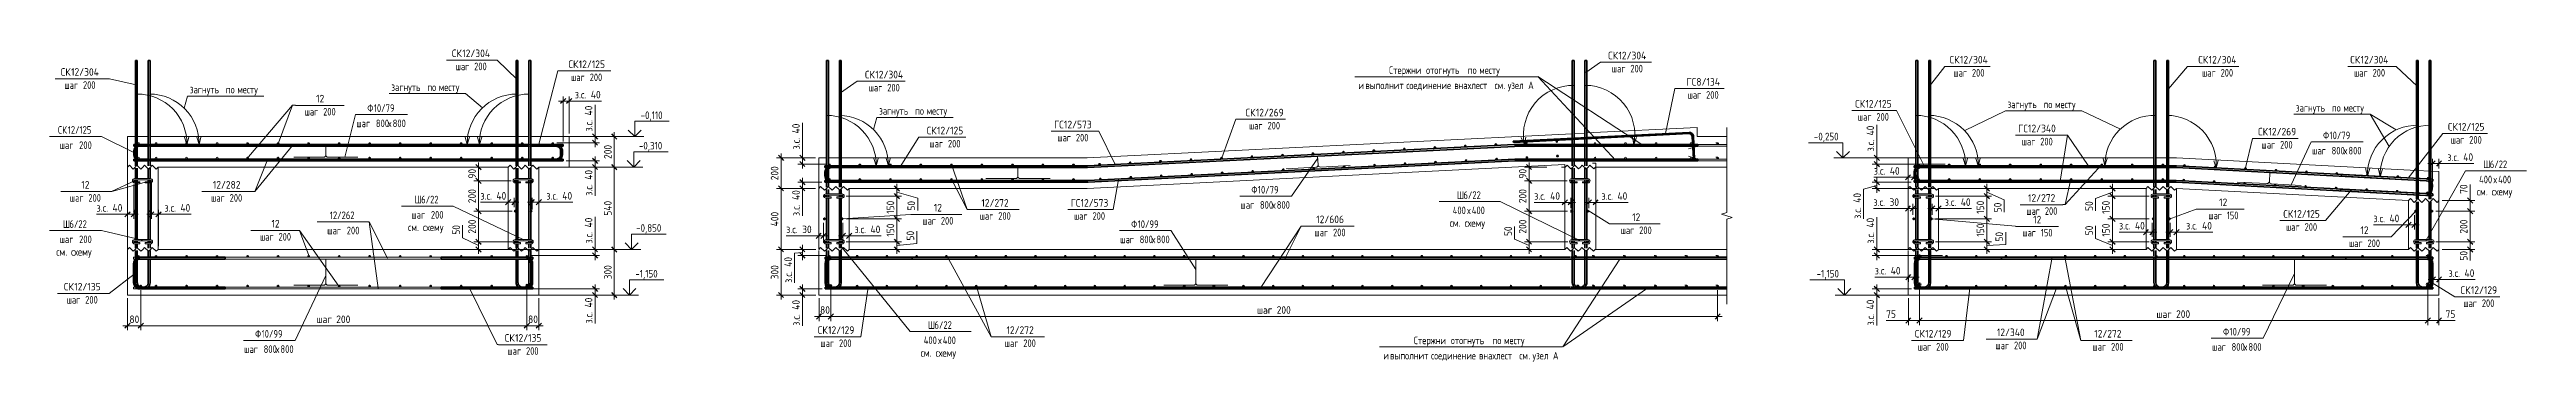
# Model space of a CAD drawing. Header units: millimetres. Extents: x 3129 to 68868, y -1586 to 12682.
# Drawn here: x 39890 to 56124, y -1586 to 461 of the extents above; entities that cross this region are included whole.
import ezdxf

# ---------------------------------------------------------------- set-up
doc = ezdxf.new("R2010")
doc.units = ezdxf.units.MM
for name, color, linetype, lineweight in [('AA_Dim', 7, 'Continuous', 9), ('AA_Dim-20', 7, 'Continuous', 9), ('AA_Linii', 7, 'Continuous', 9), ('AA_Oformlenie', 7, 'Continuous', 9), ('AA_Vinoska', 7, 'Continuous', 9), ('AA_Visotnaya otmetka', 7, 'Continuous', 9), ('AF_Perekritie', 7, 'Continuous', 18), ('AF_Perekritie_Опалубка', 253, 'Continuous', 20), ('AF_Stena_Арматура', 253, 'Continuous', 18), ('AF_Stena_Гидроизоляция', 253, 'Continuous', 20), ('AF_Stena_Опалубка', 253, 'Continuous', 18), ('Gen_Text', 7, 'Continuous', 9), ('KR_Armatura', 7, 'Continuous', 20), ('KR_Armatura_Tonkie', 7, 'Continuous', 20)]:
    doc.layers.add(name, color=color, linetype=linetype, lineweight=lineweight)
doc.styles.add('GOST Common', font='GOST_Common.ttf', dxfattribs={"width": 0.85, "height": 50})
doc.styles.add('ISOCPEUR', font='isocpeur.TTF', dxfattribs={"width": 0.85, "height": 50})
doc.styles.add('ISOCPEUR_1', font='isocpeur.TTF', dxfattribs={"width": 0.9, "height": 50})
doc.styles.add('ISOCPEUR_2', font='isocpeur.TTF', dxfattribs={"width": 0.8, "height": 50})
doc.styles.add('ISOCPEUR_6', font='isocpeur.TTF', dxfattribs={"width": 0.9, "height": 50})
doc.dimstyles.new('05_Округл_1мм__прозр_', dxfattribs={"dimscale": 304.8, "dimtxt": 50.137748, "dimasz": 0.111549, "dimexe": 0.098425, "dimexo": 0.065617, "dimgap": 0.006562, "dimtad": 1, "dimdec": 0, "dimdsep": 46, "dimtxsty": 'ISOCPEUR_1', "dimblk1": 'OBLIQUE', "dimblk2": 'OBLIQUE', "dimsah": 1, "dimcen": 0.09, "dimdle": 0.098425, "dimazin": 0, "dimtfac": 1, "dimtdec": 4, "dimtix": 1, "dimtmove": 1, "dimatfit": 3, "dimfxl": 1, "dimtvp": 1, "dimtolj": 1, "dimtzin": 0, "dimlwd": 18, "dimlwe": 18, "dimarcsym": 2})
doc.dimstyles.new('05_Округл_1мм__прозр__1', dxfattribs={"dimscale": 304.8, "dimtxt": 50.137748, "dimasz": 0.111549, "dimexe": 0.098425, "dimexo": 0.065617, "dimgap": 0.006562, "dimtad": 1, "dimdec": 0, "dimdsep": 46, "dimtxsty": 'ISOCPEUR_1', "dimblk1": 'OBLIQUE', "dimblk2": 'OBLIQUE', "dimsah": 1, "dimcen": 0.09, "dimdle": 0.098425, "dimazin": 0, "dimtfac": 1, "dimtdec": 4, "dimtix": 1, "dimtmove": 0, "dimatfit": 3, "dimfxl": 1, "dimtvp": 1, "dimtolj": 1, "dimtzin": 0, "dimlwd": 18, "dimlwe": 18, "dimarcsym": 2})
doc.dimstyles.new('05_Округл_1мм__прозр__2', dxfattribs={"dimscale": 304.8, "dimtxt": 50.137748, "dimasz": 0.111549, "dimexe": 0.098425, "dimexo": 0.065617, "dimgap": 0.006562, "dimtad": 1, "dimdec": 0, "dimdsep": 46, "dimtxsty": 'ISOCPEUR_6', "dimblk1": 'OBLIQUE', "dimblk2": 'OBLIQUE', "dimsah": 1, "dimcen": 0.09, "dimdle": 0.098425, "dimazin": 0, "dimtfac": 1, "dimtdec": 4, "dimtix": 1, "dimtmove": 1, "dimatfit": 3, "dimfxl": 1, "dimtvp": 1, "dimtolj": 1, "dimtzin": 0, "dimlwd": 18, "dimlwe": 18, "dimarcsym": 2})
doc.dimstyles.new('05_Округл_5мм__прозр__1', dxfattribs={"dimscale": 304.8, "dimtxt": 50.137748, "dimasz": 0.111549, "dimexe": 0.098425, "dimexo": 0.065617, "dimgap": 0.006562, "dimtad": 1, "dimdec": 0, "dimrnd": 5, "dimdsep": 46, "dimtxsty": 'ISOCPEUR_1', "dimblk1": 'OBLIQUE', "dimblk2": 'OBLIQUE', "dimsah": 1, "dimcen": 0.09, "dimdle": 0.098425, "dimazin": 0, "dimtfac": 1, "dimtdec": 4, "dimtix": 1, "dimtmove": 1, "dimatfit": 3, "dimfxl": 1, "dimtvp": 1, "dimtolj": 1, "dimtzin": 0, "dimlwd": 18, "dimlwe": 18, "dimarcsym": 2})
doc.dimstyles.new('05_Округл_5мм__прозр__2', dxfattribs={"dimscale": 304.8, "dimtxt": 50.137748, "dimasz": 0.111549, "dimexe": 0.098425, "dimexo": 0.065617, "dimgap": 0.006562, "dimtad": 1, "dimdec": 0, "dimrnd": 5, "dimdsep": 46, "dimtxsty": 'ISOCPEUR_1', "dimblk1": 'OBLIQUE', "dimblk2": 'OBLIQUE', "dimsah": 1, "dimcen": 0.09, "dimdle": 0.098425, "dimazin": 0, "dimtfac": 1, "dimtdec": 4, "dimtix": 1, "dimtmove": 0, "dimatfit": 3, "dimfxl": 1, "dimtvp": 1, "dimtolj": 1, "dimtzin": 0, "dimlwd": 18, "dimlwe": 18, "dimarcsym": 2})

msp = doc.modelspace()

# ---------------------------------------------------------------- texts
at = {"layer": 'AA_Vinoska', "char_height": 50, "attachment_point": 1}
for s, insert, width, style in [('СК', (39962.8, 338.9), 82.253, 'ISOCPEUR_1'), ('12/304', (40030.7, 338.9), 226.557, 'ISOCPEUR_1'), ('СК', (42526.8, 461.3), 82.253, 'ISOCPEUR_1'), ('шаг', (42551, 375.3), 116.726, 'ISOCPEUR_2'), ('12/304', (42594.7, 461.3), 226.557, 'ISOCPEUR_1'), (' 200', (42647.4, 375.3), 133.401, 'ISOCPEUR_2'), ('СК', (43290.4, 389.8), 82.253, 'ISOCPEUR_1'), ('12/125', (43358.3, 389.8), 210.683, 'ISOCPEUR_1'), ('Стержни', (48669.3, 351.1), 276.662, 'GOST Common'), ('\\fGOST Common|b0|i0|c204|p34|;\\W.85; ', (48897.6, 351.1), 17.717, 'GOST Common'), ('отогнуть', (48912.2, 351.1), 313.46, 'GOST Common'), ('\\fGOST Common|b0|i0|c204|p34|;\\W.85; ', (49170.8, 351.1), 17.717, 'GOST Common'), ('по', (49185.5, 351.1), 73.595, 'GOST Common'), ('\\fGOST Common|b0|i0|c204|p34|;\\W.85; ', (49246.2, 351.1), 17.717, 'GOST Common'), ('месту', (49260.8, 351.1), 192.164, 'GOST Common'), ('СК', (50105, 446.9), 82.253, 'ISOCPEUR_1'), ('шаг', (50129.2, 360.9), 116.726, 'ISOCPEUR_2'), ('12/304', (50172.9, 446.9), 226.557, 'ISOCPEUR_1'), (' 200', (50225.5, 360.9), 133.401, 'ISOCPEUR_2'), ('СК', (52343.8, 419.4), 82.253, 'ISOCPEUR_1'), ('12/304', (52411.7, 419.4), 226.557, 'ISOCPEUR_1'), (' 200', (52464.3, 333.4), 133.401, 'ISOCPEUR_2'), ('СК', (53973.6, 419.4), 82.253, 'ISOCPEUR_1'), ('12/304', (54041.5, 419.4), 226.557, 'ISOCPEUR_1'), (' 200', (54094.1, 333.4), 133.401, 'ISOCPEUR_2'), ('СК', (54969.6, 419.4), 82.253, 'ISOCPEUR_1'), ('12/304', (55037.5, 419.4), 226.557, 'ISOCPEUR_1'), (' 200', (55090.2, 333.4), 133.401, 'ISOCPEUR_2'), ('шаг', (39987, 252.9), 116.726, 'ISOCPEUR_2'), (' 200', (40083.3, 252.9), 133.401, 'ISOCPEUR_2'), ('загнуть', (40809.1, 223.6), 268.485, 'GOST Common'), ('\\fGOST Common|b0|i0|c204|p34|;\\W.85; ', (41030.6, 223.6), 17.717, 'GOST Common'), ('по', (41045.2, 223.6), 73.595, 'GOST Common'), ('\\fGOST Common|b0|i0|c204|p34|;\\W.85; ', (41105.9, 223.6), 17.717, 'GOST Common'), ('месту', (41120.5, 223.6), 192.164, 'GOST Common'), ('12', (41636.9, 164.1), 66.38, 'ISOCPEUR_1'), ('12', (41636.9, 164.1), 66.38, 'ISOCPEUR_1'), ('загнуть', (42129.8, 239.2), 268.485, 'GOST Common'), ('\\fGOST Common|b0|i0|c204|p34|;\\W.85; ', (42351.3, 239.2), 17.717, 'GOST Common'), ('по', (42365.9, 239.2), 73.595, 'GOST Common'), ('\\fGOST Common|b0|i0|c204|p34|;\\W.85; ', (42426.7, 239.2), 17.717, 'GOST Common'), ('месту', (42441.3, 239.2), 192.164, 'GOST Common'), ('шаг', (43308.1, 303.8), 116.726, 'ISOCPEUR_2'), (' 200', (43404.5, 303.8), 133.401, 'ISOCPEUR_2'), ('СК', (45234.3, 321.8), 82.253, 'ISOCPEUR_1'), ('шаг', (45258.5, 235.8), 116.726, 'ISOCPEUR_2'), ('12/304', (45302.2, 321.8), 226.557, 'ISOCPEUR_1'), (' 200', (45354.8, 235.8), 133.401, 'ISOCPEUR_2'), ('\\fGOST Common|b0|i0|c204|p34|;\\W.85;и', (48469.1, 251.1), 36.797, 'GOST Common'), ('\\fGOST Common|b0|i0|c204|p34|;\\W.85; ', (48499.5, 251.1), 17.717, 'GOST Common'), ('выполнит', (48514.1, 251.1), 308.008, 'GOST Common'), ('\\fGOST Common|b0|i0|c204|p34|;\\W.85; ', (48768.3, 251.1), 17.717, 'GOST Common'), ('соединение', (48782.9, 251.1), 362.523, 'GOST Common'), ('\\fGOST Common|b0|i0|c204|p34|;\\W.85; ', (49082, 251.1), 17.717, 'GOST Common'), ('внахлест', (49096.6, 251.1), 302.557, 'GOST Common'), ('\\fGOST Common|b0|i0|c204|p34|;\\W.85; ', (49346.2, 251.1), 17.717, 'GOST Common'), ('см', (49360.9, 251.1), 72.232, 'GOST Common'), ('. ', (49420.5, 251.1), 32.709, 'GOST Common'), ('узел', (49447.4, 251.1), 144.464, 'GOST Common'), ('\\fGOST Common|b0|i0|c204|p34|;\\W.85; ', (49566.6, 251.1), 17.717, 'GOST Common'), ('\\fGOST Common|b0|i0|c204|p34|;\\W.85;А', (49581.3, 251.1), 46.338, 'GOST Common'), ('ГС', (50619.4, 274.2), 77.924, 'ISOCPEUR_1'), ('шаг', (50625.8, 188.2), 116.726, 'ISOCPEUR_2'), ('8/134', (50683.7, 274.2), 187.595, 'ISOCPEUR_1'), (' 200', (50722.1, 188.2), 133.401, 'ISOCPEUR_2'), ('шаг', (52368, 333.4), 116.726, 'ISOCPEUR_2'), ('шаг', (53997.8, 333.4), 116.726, 'ISOCPEUR_2'), ('шаг', (54993.9, 333.4), 116.726, 'ISOCPEUR_2'), ('шаг', (41561.2, 78.1), 116.726, 'ISOCPEUR_2'), (' 200', (41657.5, 78.1), 133.401, 'ISOCPEUR_2'), ('\\fGOST Common|b0|i0|c204|p34|;\\W.85;Ф', (41972.4, 101.7), 51.789, 'GOST Common'), ('10/79', (42015.1, 101.7), 173.084, 'GOST Common'), (' 800', (42002.7, 1.7), 128.11, 'GOST Common'), ('800', (42138.8, 1.7), 110.392, 'GOST Common'), ('загнуть', (45327, 83.6), 268.485, 'GOST Common'), ('\\fGOST Common|b0|i0|c204|p34|;\\W.85; ', (45548.5, 83.6), 17.717, 'GOST Common'), ('по', (45563.1, 83.6), 73.595, 'GOST Common'), ('\\fGOST Common|b0|i0|c204|p34|;\\W.85; ', (45623.9, 83.6), 17.717, 'GOST Common'), ('месту', (45638.5, 83.6), 192.164, 'GOST Common'), ('СК', (47728.6, 72.6), 82.253, 'ISOCPEUR_1'), ('12/269', (47796.4, 72.6), 222.228, 'ISOCPEUR_1'), ('СК', (51724.1, 130.2), 82.253, 'ISOCPEUR_1'), ('шаг', (51741.8, 44.2), 116.726, 'ISOCPEUR_2'), ('12/125', (51791.9, 130.2), 210.683, 'ISOCPEUR_1'), (' 200', (51838.1, 44.2), 133.401, 'ISOCPEUR_2'), ('загнуть', (52723.2, 126.3), 268.485, 'GOST Common'), ('\\fGOST Common|b0|i0|c204|p34|;\\W.85; ', (52944.7, 126.3), 17.717, 'GOST Common'), ('по', (52959.3, 126.3), 73.595, 'GOST Common'), ('\\fGOST Common|b0|i0|c204|p34|;\\W.85; ', (53020.1, 126.3), 17.717, 'GOST Common'), ('месту', (53034.7, 126.3), 192.164, 'GOST Common'), ('загнуть', (54613.1, 103.8), 268.485, 'GOST Common'), ('\\fGOST Common|b0|i0|c204|p34|;\\W.85; ', (54834.7, 103.8), 17.717, 'GOST Common'), ('по', (54849.3, 103.8), 73.595, 'GOST Common'), ('\\fGOST Common|b0|i0|c204|p34|;\\W.85; ', (54910, 103.8), 17.717, 'GOST Common'), ('месту', (54924.6, 103.8), 192.164, 'GOST Common'), ('СК', (39945.1, -41.5), 77.684, 'GOST Common'), ('шаг', (39955.2, -141.5), 124.021, 'GOST Common'), ('12/125', (40009.2, -41.5), 198.979, 'GOST Common'), (' 200', (40057.6, -141.5), 128.11, 'GOST Common'), ('шаг', (41900.4, 1.7), 124.021, 'GOST Common'), ('\\fGOST Common|b0|i0|c204|p34|;\\W.85;х', (42108.4, 1.7), 36.797, 'GOST Common'), ('СК', (45638.8, -45.5), 82.253, 'ISOCPEUR_1'), ('шаг', (45656.5, -131.5), 116.726, 'ISOCPEUR_2'), ('12/125', (45706.6, -45.5), 210.683, 'ISOCPEUR_1'), (' 200', (45752.8, -131.5), 133.401, 'ISOCPEUR_2'), ('ГС', (46474.2, -6.1), 77.924, 'ISOCPEUR_1'), ('шаг', (46494.9, -92.1), 116.726, 'ISOCPEUR_2'), ('12/573', (46538.5, -6.1), 222.228, 'ISOCPEUR_1'), (' 200', (46591.3, -92.1), 133.401, 'ISOCPEUR_2'), ('шаг', (47751.1, -13.4), 116.726, 'ISOCPEUR_2'), (' 200', (47847.4, -13.4), 133.401, 'ISOCPEUR_2'), ('ГС', (52793.2, -31.8), 77.924, 'ISOCPEUR_1'), ('ГС', (52793.2, -31.8), 77.924, 'ISOCPEUR_1'), ('шаг', (52815.7, -117.8), 116.726, 'ISOCPEUR_2'), ('шаг', (52815.7, -117.8), 116.726, 'ISOCPEUR_2'), ('12/340', (52857.5, -31.8), 226.557, 'ISOCPEUR_1'), ('12/340', (52857.5, -31.8), 226.557, 'ISOCPEUR_1'), (' 200', (52912, -117.8), 133.401, 'ISOCPEUR_2'), (' 200', (52912, -117.8), 133.401, 'ISOCPEUR_2'), ('СК', (54365.3, -52.8), 82.253, 'ISOCPEUR_1'), ('шаг', (54387.8, -138.8), 116.726, 'ISOCPEUR_2'), ('12/269', (54433.2, -52.8), 222.228, 'ISOCPEUR_1'), (' 200', (54484.1, -138.8), 133.401, 'ISOCPEUR_2'), ('\\fGOST Common|b0|i0|c204|p34|;\\W.85;Ф', (54791.1, -77.4), 51.789, 'GOST Common'), ('10/79', (54833.9, -77.4), 173.084, 'GOST Common'), ('СК', (55609.8, -20.7), 82.253, 'ISOCPEUR_1'), ('шаг', (55627.5, -106.7), 116.726, 'ISOCPEUR_2'), ('12/125', (55677.7, -20.7), 210.683, 'ISOCPEUR_1'), (' 200', (55723.8, -106.7), 133.401, 'ISOCPEUR_2'), ('шаг', (54719.1, -177.4), 124.021, 'GOST Common'), (' 800', (54821.5, -177.4), 128.11, 'GOST Common'), ('\\fGOST Common|b0|i0|c204|p34|;\\W.85;х', (54927.2, -177.4), 36.797, 'GOST Common'), ('800', (54957.5, -177.4), 110.392, 'GOST Common'), ('\\fGOST Common|b0|i0|c204|p34|;\\W.85;Ш', (55841.5, -266.9), 51.789, 'GOST Common'), ('6/22', (55884.2, -266.9), 147.19, 'GOST Common'), ('12', (40098.1, -401.4), 66.38, 'ISOCPEUR_1'), ('12', (40098.1, -401.4), 66.38, 'ISOCPEUR_1'), ('12/282', (40960, -401.4), 222.228, 'ISOCPEUR_1'), ('12/282', (40960, -401.4), 222.228, 'ISOCPEUR_1'), ('\\fGOST Common|b0|i0|c204|p34|;\\W.85;Ф', (47767, -433.8), 51.789, 'GOST Common'), ('10/79', (47809.8, -433.8), 173.084, 'GOST Common'), ('\\fGOST Common|b0|i0|c204|p34|;\\W.85;Ш', (49114.3, -469.2), 51.789, 'GOST Common'), ('6/22', (49157, -469.2), 147.19, 'GOST Common'), ('400', (55813.8, -366.9), 114.481, 'GOST Common'), ('\\fGOST Common|b0|i0|c204|p34|;\\W.85;х', (55908.3, -366.9), 36.797, 'GOST Common'), ('400', (55938.6, -366.9), 114.481, 'GOST Common'), ('шаг', (40022.4, -487.4), 116.726, 'ISOCPEUR_2'), (' 200', (40118.7, -487.4), 133.401, 'ISOCPEUR_2'), ('шаг', (40948.5, -487.4), 116.726, 'ISOCPEUR_2'), (' 200', (41044.8, -487.4), 133.401, 'ISOCPEUR_2'), ('12/262', (41727, -601.5), 209.882, 'GOST Common'), ('шаг', (42260.8, -598.3), 124.021, 'GOST Common'), ('\\fGOST Common|b0|i0|c204|p34|;\\W.85;Ш', (42282.8, -498.3), 51.789, 'GOST Common'), ('6/22', (42325.5, -498.3), 147.19, 'GOST Common'), (' 200', (42363.1, -598.3), 128.11, 'GOST Common'), ('12', (45685.6, -551.7), 66.38, 'ISOCPEUR_1'), (' 200', (45706.2, -637.7), 133.401, 'ISOCPEUR_2'), ('шаг', (45986, -606.3), 116.726, 'ISOCPEUR_2'), ('12/272', (45997.5, -520.3), 222.228, 'ISOCPEUR_1'), ('12/272', (45997.5, -520.3), 222.228, 'ISOCPEUR_1'), (' 200', (46082.3, -606.3), 133.401, 'ISOCPEUR_2'), ('ГС', (46583.2, -520.3), 77.924, 'ISOCPEUR_1'), ('шаг', (46603.9, -606.3), 116.726, 'ISOCPEUR_2'), ('12/573', (46647.5, -520.3), 222.228, 'ISOCPEUR_1'), (' 200', (46700.2, -606.3), 133.401, 'ISOCPEUR_2'), ('шаг', (47695, -533.8), 124.021, 'GOST Common'), (' 800', (47797.4, -533.8), 128.11, 'GOST Common'), ('\\fGOST Common|b0|i0|c204|p34|;\\W.85;х', (47903.1, -533.8), 36.797, 'GOST Common'), ('800', (47933.4, -533.8), 110.392, 'GOST Common'), ('12/606', (48192, -628.3), 222.228, 'ISOCPEUR_1'), ('12/606', (48192, -628.3), 222.228, 'ISOCPEUR_1'), ('400', (49086.7, -569.2), 114.481, 'GOST Common'), ('\\fGOST Common|b0|i0|c204|p34|;\\W.85;х', (49181.1, -569.2), 36.797, 'GOST Common'), ('400', (49211.5, -569.2), 114.481, 'GOST Common'), ('12', (50263, -613.9), 66.38, 'ISOCPEUR_1'), ('шаг', (52845.9, -573.7), 116.726, 'ISOCPEUR_2'), ('шаг', (52845.9, -573.7), 116.726, 'ISOCPEUR_2'), ('12/272', (52857.4, -487.8), 222.228, 'ISOCPEUR_1'), ('12/272', (52857.4, -487.8), 222.228, 'ISOCPEUR_1'), ('12', (52891.4, -629.8), 66.38, 'ISOCPEUR_1'), (' 200', (52942.2, -573.7), 133.401, 'ISOCPEUR_2'), (' 200', (52942.2, -573.7), 133.401, 'ISOCPEUR_2'), ('шаг', (54038.6, -602.5), 116.726, 'ISOCPEUR_2'), ('12', (54110.1, -516.5), 66.38, 'ISOCPEUR_1'), (' 150', (54134.9, -602.5), 123.139, 'ISOCPEUR_2'), ('СК', (54530.7, -592.4), 82.253, 'ISOCPEUR_1'), ('12/125', (54598.5, -592.4), 210.683, 'ISOCPEUR_1'), ('шаг', (39955.2, -759.3), 124.021, 'GOST Common'), ('\\fGOST Common|b0|i0|c204|p34|;\\W.85;Ш', (39977.3, -659.3), 51.789, 'GOST Common'), ('6/22', (40020, -659.3), 147.19, 'GOST Common'), (' 200', (40057.6, -759.3), 128.11, 'GOST Common'), ('шаг', (41268.5, -742.7), 116.726, 'ISOCPEUR_2'), ('12', (41344.3, -656.7), 66.38, 'ISOCPEUR_1'), ('12', (41344.3, -656.7), 66.38, 'ISOCPEUR_1'), (' 200', (41364.8, -742.7), 133.401, 'ISOCPEUR_2'), ('шаг', (41709.5, -701.5), 124.021, 'GOST Common'), (' 200', (41811.8, -701.5), 128.11, 'GOST Common'), ('шаг', (45609.9, -637.7), 116.726, 'ISOCPEUR_2'), ('шаг', (46906.8, -759.8), 124.021, 'GOST Common'), ('\\fGOST Common|b0|i0|c204|p34|;\\W.85;Ф', (46978.8, -659.8), 51.789, 'GOST Common'), ('10/99', (47021.5, -659.8), 173.084, 'GOST Common'), (' 800', (47009.1, -759.8), 128.11, 'GOST Common'), ('\\fGOST Common|b0|i0|c204|p34|;\\W.85;х', (47114.8, -759.8), 36.797, 'GOST Common'), ('800', (47145.2, -759.8), 110.392, 'GOST Common'), ('шаг', (48180.4, -714.3), 116.726, 'ISOCPEUR_2'), (' 200', (48276.8, -714.3), 133.401, 'ISOCPEUR_2'), ('шаг', (50187.2, -699.9), 116.726, 'ISOCPEUR_2'), (' 200', (50283.5, -699.9), 133.401, 'ISOCPEUR_2'), ('шаг', (52819.9, -715.7), 116.726, 'ISOCPEUR_2'), (' 150', (52916.2, -715.7), 123.139, 'ISOCPEUR_2'), ('шаг', (54548.4, -678.3), 116.726, 'ISOCPEUR_2'), (' 200', (54644.7, -678.3), 133.401, 'ISOCPEUR_2'), ('шаг', (54960.8, -785.3), 116.726, 'ISOCPEUR_2'), ('12', (55036.6, -699.3), 66.38, 'ISOCPEUR_1'), (' 200', (55057.1, -785.3), 133.401, 'ISOCPEUR_2'), ('СК', (39983.9, -1070), 82.253, 'ISOCPEUR_1'), ('12/135', (40051.8, -1070), 210.683, 'ISOCPEUR_1'), ('СК', (55692.4, -1092.5), 82.253, 'ISOCPEUR_1'), ('12/129', (55760.3, -1092.5), 210.683, 'ISOCPEUR_1'), ('шаг', (40001.6, -1156), 116.726, 'ISOCPEUR_2'), (' 200', (40098, -1156), 133.401, 'ISOCPEUR_2'), ('шаг', (55710.2, -1178.5), 116.726, 'ISOCPEUR_2'), (' 200', (55806.5, -1178.5), 133.401, 'ISOCPEUR_2'), ('\\fGOST Common|b0|i0|c204|p34|;\\W.85;Ф', (41236.8, -1379.7), 51.789, 'GOST Common'), ('10/99', (41279.6, -1379.7), 173.084, 'GOST Common'), ('СК', (42873.1, -1406.2), 82.253, 'ISOCPEUR_1'), ('12/135', (42941, -1406.2), 210.683, 'ISOCPEUR_1'), ('СК', (44924.7, -1355), 82.253, 'ISOCPEUR_1'), ('шаг', (44942.4, -1441), 116.726, 'ISOCPEUR_2'), ('12/129', (44992.5, -1355), 210.683, 'ISOCPEUR_1'), (' 200', (45038.7, -1441), 133.401, 'ISOCPEUR_2'), ('400', (45619.5, -1421.6), 114.481, 'GOST Common'), ('\\fGOST Common|b0|i0|c204|p34|;\\W.85;Ш', (45647.1, -1321.6), 51.789, 'GOST Common'), ('6/22', (45689.8, -1321.6), 147.19, 'GOST Common'), ('\\fGOST Common|b0|i0|c204|p34|;\\W.85;х', (45713.9, -1421.6), 36.797, 'GOST Common'), ('400', (45744.3, -1421.6), 114.481, 'GOST Common'), ('шаг', (46150.4, -1441), 116.726, 'ISOCPEUR_2'), ('12/272', (46161.9, -1355), 222.228, 'ISOCPEUR_1'), ('12/272', (46161.9, -1355), 222.228, 'ISOCPEUR_1'), (' 200', (46246.7, -1441), 133.401, 'ISOCPEUR_2'), ('Стержни', (48831.4, -1422.5), 276.662, 'GOST Common'), ('\\fGOST Common|b0|i0|c204|p34|;\\W.85; ', (49059.7, -1422.5), 17.717, 'GOST Common'), ('отогнуть', (49074.3, -1422.5), 313.46, 'GOST Common'), ('\\fGOST Common|b0|i0|c204|p34|;\\W.85; ', (49332.9, -1422.5), 17.717, 'GOST Common'), ('по', (49347.6, -1422.5), 73.595, 'GOST Common'), ('\\fGOST Common|b0|i0|c204|p34|;\\W.85; ', (49408.3, -1422.5), 17.717, 'GOST Common'), ('месту', (49422.9, -1422.5), 192.164, 'GOST Common'), ('СК', (52115.7, -1378.6), 82.253, 'ISOCPEUR_1'), ('12/129', (52183.6, -1378.6), 210.683, 'ISOCPEUR_1'), ('12/340', (52653.4, -1369.5), 226.557, 'ISOCPEUR_1'), ('12/340', (52653.4, -1369.5), 226.557, 'ISOCPEUR_1'), (' 200', (52740, -1455.5), 133.401, 'ISOCPEUR_2'), ('12/272', (53291.4, -1378.6), 222.228, 'ISOCPEUR_1'), ('12/272', (53291.4, -1378.6), 222.228, 'ISOCPEUR_1'), ('\\fGOST Common|b0|i0|c204|p34|;\\W.85;Ф', (54135.6, -1365.6), 51.789, 'GOST Common'), ('10/99', (54178.3, -1365.6), 173.084, 'GOST Common'), ('шаг', (41164.9, -1479.7), 124.021, 'GOST Common'), (' 800', (41267.2, -1479.7), 128.11, 'GOST Common'), ('\\fGOST Common|b0|i0|c204|p34|;\\W.85;х', (41372.9, -1479.7), 36.797, 'GOST Common'), ('800', (41403.2, -1479.7), 110.392, 'GOST Common'), ('шаг', (42890.9, -1492.2), 116.726, 'ISOCPEUR_2'), (' 200', (42987.2, -1492.2), 133.401, 'ISOCPEUR_2'), ('\\fGOST Common|b0|i0|c204|p34|;\\W.85;и', (48631.3, -1522.5), 36.797, 'GOST Common'), ('\\fGOST Common|b0|i0|c204|p34|;\\W.85; ', (48661.6, -1522.5), 17.717, 'GOST Common'), ('выполнит', (48676.2, -1522.5), 308.008, 'GOST Common'), ('\\fGOST Common|b0|i0|c204|p34|;\\W.85; ', (48930.4, -1522.5), 17.717, 'GOST Common'), ('соединение', (48945, -1522.5), 362.523, 'GOST Common'), ('\\fGOST Common|b0|i0|c204|p34|;\\W.85; ', (49244.1, -1522.5), 17.717, 'GOST Common'), ('внахлест', (49258.7, -1522.5), 302.557, 'GOST Common'), ('\\fGOST Common|b0|i0|c204|p34|;\\W.85; ', (49508.4, -1522.5), 17.717, 'GOST Common'), ('см', (49523, -1522.5), 72.232, 'GOST Common'), ('. ', (49582.6, -1522.5), 32.709, 'GOST Common'), ('узел', (49609.6, -1522.5), 144.464, 'GOST Common'), ('\\fGOST Common|b0|i0|c204|p34|;\\W.85; ', (49728.7, -1522.5), 17.717, 'GOST Common'), ('\\fGOST Common|b0|i0|c204|p34|;\\W.85;А', (49743.4, -1522.5), 46.338, 'GOST Common'), ('шаг', (52133.5, -1464.6), 116.726, 'ISOCPEUR_2'), (' 200', (52229.8, -1464.6), 133.401, 'ISOCPEUR_2'), ('шаг', (52643.7, -1455.5), 116.726, 'ISOCPEUR_2'), ('шаг', (53279.8, -1464.6), 116.726, 'ISOCPEUR_2'), ('шаг', (53279.8, -1464.6), 116.726, 'ISOCPEUR_2'), (' 200', (53376.2, -1464.6), 133.401, 'ISOCPEUR_2'), (' 200', (53376.2, -1464.6), 133.401, 'ISOCPEUR_2'), ('шаг', (54063.6, -1465.6), 124.021, 'GOST Common'), (' 800', (54165.9, -1465.6), 128.11, 'GOST Common'), ('\\fGOST Common|b0|i0|c204|p34|;\\W.85;х', (54271.6, -1465.6), 36.797, 'GOST Common'), ('800', (54302, -1465.6), 110.392, 'GOST Common')]:
    msp.add_mtext(s, dxfattribs=dict(at, insert=insert, width=width, style=style))
at = {"layer": 'AA_Visotnaya otmetka', "char_height": 50, "attachment_point": 1, "line_spacing_factor": 1.135194, "style": 'ISOCPEUR'}
for s, insert, width in [('-0,110', (43763.7, 55.1), 171.464), ('-0,310', (43752.6, -144.9), 181.692), ('-0,250', (51454.1, -84.9), 191.919), ('-0,850', (43734.6, -684.9), 191.919), ('-1,150', (43729.4, -984.9), 171.464), ('-1,150', (51472.1, -984.9), 171.464)]:
    msp.add_mtext(s, dxfattribs=dict(at, insert=insert, width=width))
at = {"layer": 'Gen_Text', "char_height": 50, "attachment_point": 1, "style": 'ISOCPEUR'}
for s, insert, width in [('см', (55799, -446.4), 72.232), ('схему', (55896.9, -446.4), 182.624), ('. ', (55858.6, -446.4), 46.338), ('см', (42239.3, -680.4), 72.232), ('. ', (42298.9, -680.4), 46.338), ('схему', (42337.1, -680.4), 182.624), ('см', (49066.2, -652.1), 72.232), ('. ', (49125.8, -652.1), 46.338), ('схему', (49164, -652.1), 182.624), ('см', (39933.1, -841.5), 72.232), ('. ', (39992.7, -841.5), 46.338), ('схему', (40030.9, -841.5), 182.624), ('см', (45599, -1504.5), 72.232), ('. ', (45658.6, -1504.5), 46.338), ('схему', (45696.8, -1504.5), 182.624)]:
    msp.add_mtext(s, dxfattribs=dict(at, insert=insert, width=width))

# ---------------------------------------------------------------- blocks, each defined once
blk = doc.blocks.new('079_Шпилька _ЭлУзла_ - d8 А240-4081660-Сечение 21')
at = {"layer": 'AA_Oformlenie'}
for p, q in [((-44647, -786), (-44751, -786)), ((-44751, -794), (-44647, -794)), ((-44716, -806), (-44751, -806)), ((-44716, -814), (-44716, -806)), ((-44647, -806), (-44682, -806)), ((-44682, -806), (-44682, -814)), ((-44751, -814), (-44716, -814)), ((-44682, -814), (-44647, -814))]:
    blk.add_line(p, q, dxfattribs=at)
for centre, radius, start, end in [((-44751, -800), 14, 90, 270), ((-44751, -800), 6, 90, 270), ((-44647, -800), 14, 270, 90), ((-44647, -800), 6, 270, 90)]:
    blk.add_arc(centre, radius, start, end, dxfattribs=at)
blk = doc.blocks.new('079_Шпилька _ЭлУзла_ - d8 А240-V1-Сечение 21')
at = {"layer": 'AA_Oformlenie'}
for p, q in [((-47142, -386), (-47246, -386)), ((-47246, -394), (-47142, -394)), ((-47211, -406), (-47246, -406)), ((-47246, -414), (-47211, -414)), ((-47211, -414), (-47211, -406)), ((-47142, -406), (-47177, -406)), ((-47177, -406), (-47177, -414)), ((-47177, -414), (-47142, -414))]:
    blk.add_line(p, q, dxfattribs=at)
for centre, radius, start, end in [((-47246, -400), 14, 90, 270), ((-47246, -400), 6, 90, 270), ((-47142, -400), 14, 270, 90), ((-47142, -400), 6, 270, 90)]:
    blk.add_arc(centre, radius, start, end, dxfattribs=at)
blk = doc.blocks.new('079_Шпилька _ЭлУзла_ - d8 А240-V2-Сечение 21')
at = {"layer": 'AA_Oformlenie'}
for p, q in [((-47142, -786), (-47246, -786)), ((-47246, -794), (-47142, -794)), ((-47211, -806), (-47246, -806)), ((-47211, -814), (-47211, -806)), ((-47142, -806), (-47177, -806)), ((-47177, -806), (-47177, -814)), ((-47246, -814), (-47211, -814)), ((-47177, -814), (-47142, -814))]:
    blk.add_line(p, q, dxfattribs=at)
for centre, radius, start, end in [((-47246, -800), 14, 90, 270), ((-47246, -800), 6, 90, 270), ((-47142, -800), 14, 270, 90), ((-47142, -800), 6, 270, 90)]:
    blk.add_arc(centre, radius, start, end, dxfattribs=at)
blk = doc.blocks.new('Последовательность узлов - 3мм масшт20 маскировка-904226-Сечение 21')
at = {"layer": 'AA_Oformlenie'}
for p, q in [((-44797, -850), (-44785, -838)), ((-44760, -863), (-44785, -838)), ((-44747, -850), (-44760, -863)), ((-44747, -850), (-44735, -838)), ((-44710, -863), (-44735, -838)), ((-44697, -850), (-44710, -863)), ((-44697, -850), (-44685, -838)), ((-44660, -863), (-44685, -838)), ((-44647, -850), (-44660, -863)), ((-44647, -850), (-44635, -838)), ((-44610, -863), (-44635, -838)), ((-44597, -850), (-44610, -863))]:
    blk.add_line(p, q, dxfattribs=at)
blk = doc.blocks.new('Последовательность узлов - 3мм масшт20 маскировка-904226-Сечение 20')
at = {"layer": 'AA_Oformlenie'}
for p, q in [((28315.061608, -850), (28327.561608, -837.5)), ((28327.561608, -837.5), (28352.561608, -862.5)), ((28365.061608, -850), (28352.561608, -862.5)), ((28365.061608, -850), (28377.561608, -837.5)), ((28377.561608, -837.5), (28402.561608, -862.5)), ((28415.061608, -850), (28402.561608, -862.5)), ((28415.061608, -850), (28427.561608, -837.5)), ((28427.561608, -837.5), (28452.561608, -862.5)), ((28465.061608, -850), (28452.561608, -862.5)), ((28465.061608, -850), (28477.561608, -837.5)), ((28477.561608, -837.5), (28502.561608, -862.5)), ((28515.061608, -850), (28502.561608, -862.5))]:
    blk.add_line(p, q, dxfattribs=at)
blk = doc.blocks.new('Последовательность узлов - 3мм масшт20 маскировка-V3-Сечение 20')
at = {"layer": 'AA_Oformlenie'}
for p, q in [((28315.061608, -450), (28327.561608, -437.5)), ((28327.561608, -437.5), (28352.561608, -462.5)), ((28365.061608, -450), (28352.561608, -462.5)), ((28365.061608, -450), (28377.561608, -437.5)), ((28377.561608, -437.5), (28402.561608, -462.5)), ((28415.061608, -450), (28402.561608, -462.5)), ((28415.061608, -450), (28427.561608, -437.5)), ((28427.561608, -437.5), (28452.561608, -462.5)), ((28465.061608, -450), (28452.561608, -462.5)), ((28465.061608, -450), (28477.561608, -437.5)), ((28477.561608, -437.5), (28502.561608, -462.5)), ((28515.061608, -450), (28502.561608, -462.5))]:
    blk.add_line(p, q, dxfattribs=at)
blk = doc.blocks.new('011_ЛинияОбрыва _ЭлУзла_Линия_ - Тип 1-4106584-Сечение 20')
at = {"layer": 'AA_Oformlenie'}
for p, q in [((34267, -110), (34267, -608)), ((34267, -653), (34267, -1150))]:
    blk.add_line(p, q, dxfattribs=at)
blk = doc.blocks.new('079_Шпилька _ЭлУзла_ - d8 А240-4106597-Сечение 20')
at = {"layer": 'AA_Oformlenie'}
for p, q in [((28468, -786), (28362, -786)), ((28362, -794), (28468, -794)), ((28397, -806), (28362, -806)), ((28397, -814), (28397, -806)), ((28468, -806), (28433, -806)), ((28433, -806), (28433, -814)), ((28362, -814), (28397, -814)), ((28433, -814), (28468, -814))]:
    blk.add_line(p, q, dxfattribs=at)
for centre, radius, start, end in [((28362, -800), 14, 90, 270), ((28362, -800), 6, 90, 270), ((28468, -800), 14, 270, 90), ((28468, -800), 6, 270, 90)]:
    blk.add_arc(centre, radius, start, end, dxfattribs=at)
blk = doc.blocks.new('Засыпка - Засыпка-3699984-Сечение 19')
at = {"layer": 'AF_Perekritie', "lineweight": 20}
for p, q in [((30075, -450), (30075, -850)), ((31595, -530), (30075, -450)), ((31595, -850), (31595, -530)), ((30075, -850), (31595, -850))]:
    blk.add_line(p, q, dxfattribs=at)
blk = doc.blocks.new('Засыпка 2 - Засыпка 2-3700114-Сечение 19')
at = {"layer": 'AF_Perekritie', "lineweight": 20}
for p, q in [((29875.061608, -450), (28515.061608, -450)), ((28515.061608, -450), (28515.061608, -850)), ((29875.061608, -850), (29875.061608, -450)), ((28515.061608, -850), (29875.061608, -850))]:
    blk.add_line(p, q, dxfattribs=at)
blk = doc.blocks.new('079_Шпилька _ЭлУзла_ - d8 А240-4081675-Сечение 19')
at = {"layer": 'AA_Oformlenie'}
for p, q in [((28468.061608, -786), (28362.061608, -786)), ((28362.061608, -794), (28468.061608, -794)), ((28397.061608, -806), (28362.061608, -806)), ((28397.061608, -814), (28397.061608, -806)), ((28468.061608, -806), (28433.061608, -806)), ((28433.061608, -806), (28433.061608, -814)), ((28362.061608, -814), (28397.061608, -814)), ((28433.061608, -814), (28468.061608, -814))]:
    blk.add_line(p, q, dxfattribs=at)
for centre, radius, start, end in [((28362.061608, -800), 14, 90, 270), ((28362.061608, -800), 6, 90, 270), ((28468.061608, -800), 14, 270, 90), ((28468.061608, -800), 6, 270, 90)]:
    blk.add_arc(centre, radius, start, end, dxfattribs=at)
blk = doc.blocks.new('Последовательность узлов - 3мм масшт20 маскировка-904226-Сечение 19')
at = {"layer": 'AA_Oformlenie'}
for p, q in [((28315.061608, -850), (28327.561608, -837.5)), ((28327.561608, -837.5), (28352.561608, -862.5)), ((28365.061608, -850), (28352.561608, -862.5)), ((28365.061608, -850), (28377.561608, -837.5)), ((28377.561608, -837.5), (28402.561608, -862.5)), ((28415.061608, -850), (28402.561608, -862.5)), ((28415.061608, -850), (28427.561608, -837.5)), ((28427.561608, -837.5), (28452.561608, -862.5)), ((28465.061608, -850), (28452.561608, -862.5)), ((28465.061608, -850), (28477.561608, -837.5)), ((28477.561608, -837.5), (28502.561608, -862.5)), ((28515.061608, -850), (28502.561608, -862.5))]:
    blk.add_line(p, q, dxfattribs=at)
blk = doc.blocks.new('DIMBLOCK33-Сечение 21')
at = {"layer": 'AA_Dim-20', "lineweight": 18}
for p, q in [((40441, -425), (40441, -650)), ((40441, -620), (40441, -425)), ((40198, -620), (40392, -620)), ((40471, -620), (40371, -620)), ((40392, -620), (40421, -620)), ((40401, -624), (40401, -590)), ((40401, -620), (40401, -624))]:
    blk.add_line(p, q, dxfattribs=at)
at = {"layer": 'AA_Dim-20', "lineweight": 30}
for p, q in [((40401, -620), (40384, -637)), ((40401, -620), (40418, -603)), ((40441, -620), (40424, -637)), ((40441, -620), (40458, -603))]:
    blk.add_line(p, q, dxfattribs=at)
at = {"layer": 'AA_Dim-20', "color": 0, "lineweight": 18, "insert": (40198, -553), "char_height": 50, "width": 208.88, "attachment_point": 1, "line_spacing_factor": 1.135194, "style": 'ISOCPEUR_1'}
blk.add_mtext('з.с. 40', dxfattribs=at)
blk = doc.blocks.new('_Oblique')
at = {"color": 0, "linetype": 'ByBlock', "lineweight": -2}
blk.add_line((-0.5, -0.5), (0.5, 0.5), dxfattribs=at)
blk = doc.blocks.new('DIMBLOCK34-Сечение 21')
at = {"layer": 'AA_Dim-20', "lineweight": 18}
for p, q in [((40557, -416), (40557, -650)), ((40557, -620), (40557, -416)), ((40634, -620), (40527, -620)), ((40623, -620), (40580, -620)), ((40604, -830), (40604, -590)), ((40604, -620), (40604, -830)), ((40817, -620), (40623, -620))]:
    blk.add_line(p, q, dxfattribs=at)
at = {"layer": 'AA_Dim-20', "lineweight": 30}
for p, q in [((40557, -620), (40540, -637)), ((40557, -620), (40574, -603)), ((40604, -620), (40587, -637)), ((40604, -620), (40621, -603))]:
    blk.add_line(p, q, dxfattribs=at)
at = {"layer": 'AA_Dim-20', "color": 0, "lineweight": 18, "insert": (40643, -553), "char_height": 50, "width": 208.88, "attachment_point": 1, "line_spacing_factor": 1.135194, "style": 'ISOCPEUR_1'}
blk.add_mtext('з.с. 40', dxfattribs=at)
blk = doc.blocks.new('DIMBLOCK35-Сечение 21')
at = {"layer": 'AA_Dim-20', "lineweight": 18}
for p, q in [((43226, 123), (43326, 123)), ((43256, -142), (43256, 153)), ((43256, 123), (43256, -142)), ((43313, 123), (43276, 123)), ((43296, -90), (43296, 153)), ((43296, 123), (43296, -90)), ((43508, 123), (43313, 123))]:
    blk.add_line(p, q, dxfattribs=at)
at = {"layer": 'AA_Dim-20', "lineweight": 30}
for p, q in [((43256, 123), (43239, 106)), ((43256, 123), (43273, 140)), ((43296, 123), (43279, 106)), ((43296, 123), (43313, 140))]:
    blk.add_line(p, q, dxfattribs=at)
at = {"layer": 'AA_Dim-20', "color": 0, "lineweight": 18, "insert": (43333, 190), "char_height": 50, "width": 208.88, "attachment_point": 1, "line_spacing_factor": 1.135194, "style": 'ISOCPEUR_1'}
blk.add_mtext('з.с. 40', dxfattribs=at)
blk = doc.blocks.new('010_Текст с выноской - Текст 2 строки-4025778-Сечение 21')
at = {"layer": 'AA_Vinoska'}
blk.add_line((-45577, 172), (-45077, 172), dxfattribs=at)
blk = doc.blocks.new('010_Текст с выноской - Текст 2 строки-4082114-Сечение 21')
at = {"layer": 'AA_Vinoska'}
blk.add_line((-46398, 156), (-46898, 156), dxfattribs=at)
blk = doc.blocks.new('DIMBLOCK36-Сечение 21')
at = {"layer": 'AA_Dim-20', "lineweight": 18}
for p, q in [((42705, -310), (42671, -310)), ((42701, -280), (42701, -400)), ((42701, -310), (42705, -310)), ((42916, -400), (42671, -400)), ((42701, -400), (42916, -400))]:
    blk.add_line(p, q, dxfattribs=at)
at = {"layer": 'AA_Dim-20', "lineweight": 30}
for p, q in [((42701, -310), (42684, -293)), ((42701, -310), (42718, -327)), ((42701, -400), (42684, -383)), ((42701, -400), (42718, -417))]:
    blk.add_line(p, q, dxfattribs=at)
at = {"layer": 'AA_Dim-20', "color": 0, "lineweight": 18, "insert": (42634, -386), "char_height": 50, "width": 74.92, "attachment_point": 1, "rotation": 90, "line_spacing_factor": 1.135194, "style": 'ISOCPEUR_1'}
blk.add_mtext('90', dxfattribs=at)
blk = doc.blocks.new('DIMBLOCK37-Сечение 21')
at = {"layer": 'AA_Dim-20', "lineweight": 18}
for p, q in [((42916, -400), (42671, -400)), ((42701, -400), (42701, -600)), ((42701, -400), (42916, -400)), ((42922, -600), (42671, -600)), ((42701, -600), (42922, -600))]:
    blk.add_line(p, q, dxfattribs=at)
at = {"layer": 'AA_Dim-20', "lineweight": 30}
for p, q in [((42701, -400), (42684, -383)), ((42701, -400), (42718, -417)), ((42701, -600), (42684, -583)), ((42701, -600), (42718, -617))]:
    blk.add_line(p, q, dxfattribs=at)
at = {"layer": 'AA_Dim-20', "color": 0, "lineweight": 18, "insert": (42634, -547), "char_height": 50, "width": 112.38, "attachment_point": 1, "rotation": 90, "line_spacing_factor": 1.135194, "style": 'ISOCPEUR_1'}
blk.add_mtext('200', dxfattribs=at)
blk = doc.blocks.new('DIMBLOCK38-Сечение 21')
at = {"layer": 'AA_Dim-20', "lineweight": 18}
for p, q in [((42922, -600), (42671, -600)), ((42701, -600), (42701, -800)), ((42701, -600), (42922, -600)), ((42922, -800), (42671, -800)), ((42701, -800), (42922, -800))]:
    blk.add_line(p, q, dxfattribs=at)
at = {"layer": 'AA_Dim-20', "lineweight": 30}
for p, q in [((42701, -600), (42684, -583)), ((42701, -600), (42718, -617)), ((42701, -800), (42684, -783)), ((42701, -800), (42718, -817))]:
    blk.add_line(p, q, dxfattribs=at)
at = {"layer": 'AA_Dim-20', "color": 0, "lineweight": 18, "insert": (42634, -747), "char_height": 50, "width": 112.38, "attachment_point": 1, "rotation": 90, "line_spacing_factor": 1.135194, "style": 'ISOCPEUR_1'}
blk.add_mtext('200', dxfattribs=at)
blk = doc.blocks.new('DIMBLOCK39-Сечение 21')
at = {"layer": 'AA_Dim-20', "lineweight": 18}
for p, q in [((42597, -691), (42597, -774)), ((42597, -774), (42701, -825)), ((42922, -800), (42671, -800)), ((42701, -800), (42701, -880)), ((42701, -800), (42922, -800)), ((42705, -850), (42671, -850)), ((42701, -850), (42705, -850))]:
    blk.add_line(p, q, dxfattribs=at)
at = {"layer": 'AA_Dim-20', "lineweight": 30}
for p, q in [((42701, -800), (42684, -783)), ((42701, -800), (42718, -817)), ((42701, -850), (42684, -833)), ((42701, -850), (42718, -867))]:
    blk.add_line(p, q, dxfattribs=at)
at = {"layer": 'AA_Dim-20', "color": 0, "lineweight": 18, "insert": (42530, -754), "char_height": 50, "width": 74.92, "attachment_point": 1, "rotation": 90, "line_spacing_factor": 1.135194, "style": 'ISOCPEUR_1'}
blk.add_mtext('50', dxfattribs=at)
blk = doc.blocks.new('DIMBLOCK40-Сечение 21')
at = {"layer": 'AA_Dim-20', "lineweight": 18}
for p, q in [((40488, -1118), (40488, -1381)), ((40488, -1351), (40488, -1118)), ((40401, -1170), (40401, -1381)), ((40401, -1351), (40401, -1170)), ((40371, -1351), (40488, -1351)), ((40393, -1351), (40444, -1351)), ((40534, -1351), (40393, -1351))]:
    blk.add_line(p, q, dxfattribs=at)
at = {"layer": 'AA_Dim-20', "lineweight": 30}
for p, q in [((40401, -1351), (40384, -1368)), ((40401, -1351), (40418, -1334)), ((40488, -1351), (40471, -1368)), ((40488, -1351), (40505, -1334))]:
    blk.add_line(p, q, dxfattribs=at)
at = {"layer": 'AA_Dim-20', "color": 0, "lineweight": 18, "insert": (40413, -1284), "char_height": 50, "width": 145.3, "attachment_point": 1, "line_spacing_factor": 1.135194, "style": 'ISOCPEUR_1'}
blk.add_mtext('80\\fISOCPEUR|b0|i0|c130|p34|;\\W.9;ㅤ', dxfattribs=at)
blk = doc.blocks.new('DIMBLOCK41-Сечение 21')
at = {"layer": 'AA_Dim-20', "lineweight": 18}
for p, q in [((40488, -1118), (40488, -1381)), ((40488, -1351), (40488, -1118)), ((43018, -1110), (43018, -1381)), ((43018, -1351), (43018, -1110)), ((40488, -1351), (43018, -1351))]:
    blk.add_line(p, q, dxfattribs=at)
at = {"layer": 'AA_Dim-20', "lineweight": 30}
for p, q in [((40488, -1351), (40471, -1368)), ((40488, -1351), (40505, -1334)), ((43018, -1351), (43001, -1368)), ((43018, -1351), (43035, -1334))]:
    blk.add_line(p, q, dxfattribs=at)
at = {"layer": 'AA_Dim-20', "color": 0, "lineweight": 18, "insert": (41640, -1284), "char_height": 50, "width": 271.31, "attachment_point": 1, "line_spacing_factor": 1.135194, "style": 'ISOCPEUR_1'}
blk.add_mtext('шаг 200', dxfattribs=at)
blk = doc.blocks.new('DIMBLOCK42-Сечение 21')
at = {"layer": 'AA_Dim-20', "lineweight": 18}
for p, q in [((43018, -1110), (43018, -1381)), ((43018, -1351), (43018, -1110)), ((43096, -1170), (43096, -1381)), ((43096, -1351), (43096, -1170)), ((43018, -1351), (43126, -1351))]:
    blk.add_line(p, q, dxfattribs=at)
at = {"layer": 'AA_Dim-20', "lineweight": 30}
for p, q in [((43018, -1351), (43001, -1368)), ((43018, -1351), (43035, -1334)), ((43096, -1351), (43079, -1368)), ((43096, -1351), (43113, -1334))]:
    blk.add_line(p, q, dxfattribs=at)
at = {"layer": 'AA_Dim-20', "color": 0, "lineweight": 18, "insert": (43026, -1284), "char_height": 50, "width": 74.92, "attachment_point": 1, "line_spacing_factor": 1.135194, "style": 'ISOCPEUR_1'}
blk.add_mtext('80', dxfattribs=at)
blk = doc.blocks.new('DIMBLOCK43-Сечение 21')
at = {"layer": 'AA_Dim-20', "lineweight": 18}
for p, q in [((43126, -541), (43022, -541)), ((43052, -588), (43052, -511)), ((43052, -541), (43052, -588)), ((43126, -541), (43074, -541)), ((43096, -818), (43096, -511)), ((43096, -541), (43096, -818)), ((43320, -541), (43126, -541))]:
    blk.add_line(p, q, dxfattribs=at)
at = {"layer": 'AA_Dim-20', "lineweight": 30}
for p, q in [((43052, -541), (43035, -558)), ((43052, -541), (43069, -524)), ((43096, -541), (43079, -558)), ((43096, -541), (43113, -524))]:
    blk.add_line(p, q, dxfattribs=at)
at = {"layer": 'AA_Dim-20', "color": 0, "lineweight": 18, "insert": (43146, -474), "char_height": 50, "width": 208.88, "attachment_point": 1, "line_spacing_factor": 1.135194, "style": 'ISOCPEUR_1'}
blk.add_mtext('з.с. 40', dxfattribs=at)
blk = doc.blocks.new('DIMBLOCK44-Сечение 21')
at = {"layer": 'AA_Dim-20', "lineweight": 18}
for p, q in [((42714, -541), (42908, -541)), ((42966, -541), (42866, -541)), ((42896, -818), (42896, -511)), ((42896, -541), (42896, -818)), ((42908, -541), (42916, -541)), ((42936, -574), (42936, -511)), ((42936, -541), (42936, -574))]:
    blk.add_line(p, q, dxfattribs=at)
at = {"layer": 'AA_Dim-20', "lineweight": 30}
for p, q in [((42896, -541), (42879, -558)), ((42896, -541), (42913, -524)), ((42936, -541), (42919, -558)), ((42936, -541), (42953, -524))]:
    blk.add_line(p, q, dxfattribs=at)
at = {"layer": 'AA_Dim-20', "color": 0, "lineweight": 18, "insert": (42714, -474), "char_height": 50, "width": 208.88, "attachment_point": 1, "line_spacing_factor": 1.135194, "style": 'ISOCPEUR_1'}
blk.add_mtext('з.с. 40', dxfattribs=at)
blk = doc.blocks.new('DIMBLOCK45-Сечение 21')
at = {"layer": 'AA_Dim-20', "lineweight": 18}
for p, q in [((43276, -270), (43495, -270)), ((43465, -270), (43276, -270)), ((43314, -310), (43495, -310)), ((43465, -310), (43314, -310)), ((43465, -340), (43465, -240)), ((43465, -304), (43465, -290)), ((43465, -498), (43465, -304))]:
    blk.add_line(p, q, dxfattribs=at)
at = {"layer": 'AA_Dim-20', "lineweight": 30}
for p, q in [((43465, -270), (43448, -253)), ((43465, -310), (43448, -293)), ((43465, -270), (43482, -287)), ((43465, -310), (43482, -327))]:
    blk.add_line(p, q, dxfattribs=at)
at = {"layer": 'AA_Dim-20', "color": 0, "lineweight": 18, "insert": (43398, -498), "char_height": 50, "width": 208.88, "attachment_point": 1, "rotation": 90, "line_spacing_factor": 1.135194, "style": 'ISOCPEUR_1'}
blk.add_mtext('з.с. 40', dxfattribs=at)
blk = doc.blocks.new('DIMBLOCK46-Сечение 21')
at = {"layer": 'AA_Dim-20', "lineweight": 18}
for p, q in [((43465, 98), (43465, -96)), ((43214, -150), (43495, -150)), ((43465, -150), (43214, -150)), ((43323, -110), (43495, -110)), ((43465, -110), (43323, -110)), ((43465, -80), (43465, -180)), ((43465, -96), (43465, -130))]:
    blk.add_line(p, q, dxfattribs=at)
at = {"layer": 'AA_Dim-20', "lineweight": 30}
for p, q in [((43465, -110), (43448, -93)), ((43465, -150), (43448, -133)), ((43465, -110), (43482, -127)), ((43465, -150), (43482, -167))]:
    blk.add_line(p, q, dxfattribs=at)
at = {"layer": 'AA_Dim-20', "color": 0, "lineweight": 18, "insert": (43398, -76), "char_height": 50, "width": 208.88, "attachment_point": 1, "rotation": 90, "line_spacing_factor": 1.135194, "style": 'ISOCPEUR_1'}
blk.add_mtext('з.с. 40', dxfattribs=at)
blk = doc.blocks.new('DIMBLOCK47-Сечение 21')
at = {"layer": 'AA_Dim-20', "lineweight": 18}
for p, q in [((43343, -110), (43621, -110)), ((43591, -110), (43343, -110)), ((43591, -340), (43591, -80)), ((43330, -310), (43621, -310)), ((43591, -310), (43330, -310))]:
    blk.add_line(p, q, dxfattribs=at)
at = {"layer": 'AA_Dim-20', "lineweight": 30}
for p, q in [((43591, -110), (43574, -93)), ((43591, -110), (43608, -127)), ((43591, -310), (43574, -293)), ((43591, -310), (43608, -327))]:
    blk.add_line(p, q, dxfattribs=at)
at = {"layer": 'AA_Dim-20', "color": 0, "lineweight": 18, "insert": (43524, -257), "char_height": 50, "width": 112.38, "attachment_point": 1, "rotation": 90, "line_spacing_factor": 1.135194, "style": 'ISOCPEUR_1'}
blk.add_mtext('200', dxfattribs=at)
blk = doc.blocks.new('DIMBLOCK48-Сечение 21')
at = {"layer": 'AA_Dim-20', "lineweight": 18}
for p, q in [((43465, -637), (43465, -831)), ((43044, -890), (43495, -890)), ((43465, -890), (43044, -890)), ((43129, -850), (43495, -850)), ((43465, -850), (43129, -850)), ((43465, -820), (43465, -920)), ((43465, -831), (43465, -870))]:
    blk.add_line(p, q, dxfattribs=at)
at = {"layer": 'AA_Dim-20', "lineweight": 30}
for p, q in [((43465, -850), (43448, -833)), ((43465, -890), (43448, -873)), ((43465, -850), (43482, -867)), ((43465, -890), (43482, -907))]:
    blk.add_line(p, q, dxfattribs=at)
at = {"layer": 'AA_Dim-20', "color": 0, "lineweight": 18, "insert": (43398, -811), "char_height": 50, "width": 208.88, "attachment_point": 1, "rotation": 90, "line_spacing_factor": 1.135194, "style": 'ISOCPEUR_1'}
blk.add_mtext('з.с. 40', dxfattribs=at)
blk = doc.blocks.new('DIMBLOCK49-Сечение 21')
at = {"layer": 'AA_Dim-20', "lineweight": 18}
for p, q in [((43034, -1110), (43495, -1110)), ((43465, -1110), (43034, -1110)), ((43465, -1180), (43465, -1080)), ((43465, -1142), (43465, -1130)), ((43145, -1150), (43495, -1150)), ((43465, -1150), (43145, -1150)), ((43465, -1336), (43465, -1142))]:
    blk.add_line(p, q, dxfattribs=at)
at = {"layer": 'AA_Dim-20', "lineweight": 30}
for p, q in [((43465, -1110), (43448, -1093)), ((43465, -1150), (43448, -1133)), ((43465, -1110), (43482, -1127)), ((43465, -1150), (43482, -1167))]:
    blk.add_line(p, q, dxfattribs=at)
at = {"layer": 'AA_Dim-20', "color": 0, "lineweight": 18, "insert": (43398, -1336), "char_height": 50, "width": 208.88, "attachment_point": 1, "rotation": 90, "line_spacing_factor": 1.135194, "style": 'ISOCPEUR_1'}
blk.add_mtext('з.с. 40', dxfattribs=at)
blk = doc.blocks.new('DIMBLOCK50-Сечение 21')
at = {"layer": 'AA_Dim-20', "lineweight": 18}
for p, q in [((43134, -850), (43621, -850)), ((43591, -850), (43134, -850)), ((43591, -1180), (43591, -850)), ((43145, -1150), (43621, -1150)), ((43591, -1150), (43145, -1150))]:
    blk.add_line(p, q, dxfattribs=at)
at = {"layer": 'AA_Dim-20', "lineweight": 30}
for p, q in [((43591, -850), (43574, -833)), ((43591, -850), (43608, -867)), ((43591, -1150), (43574, -1133)), ((43591, -1150), (43608, -1167))]:
    blk.add_line(p, q, dxfattribs=at)
at = {"layer": 'AA_Dim-20', "color": 0, "lineweight": 18, "insert": (43524, -1047), "char_height": 50, "width": 112.38, "attachment_point": 1, "rotation": 90, "line_spacing_factor": 1.135194, "style": 'ISOCPEUR_1'}
blk.add_mtext('300', dxfattribs=at)
blk = doc.blocks.new('DIMBLOCK51-Сечение 21')
at = {"layer": 'AA_Dim-20', "lineweight": 18}
for p, q in [((43610, -310), (43561, -310)), ((43591, -850), (43591, -280)), ((43591, -310), (43606, -310)), ((43134, -850), (43621, -850)), ((43591, -850), (43134, -850))]:
    blk.add_line(p, q, dxfattribs=at)
at = {"layer": 'AA_Dim-20', "lineweight": 30}
for p, q in [((43591, -310), (43574, -293)), ((43591, -310), (43608, -327)), ((43591, -850), (43574, -833)), ((43591, -850), (43608, -867))]:
    blk.add_line(p, q, dxfattribs=at)
at = {"layer": 'AA_Dim-20', "color": 0, "lineweight": 18, "insert": (43524, -629), "char_height": 50, "width": 116.93, "attachment_point": 1, "rotation": 90, "line_spacing_factor": 1.135194, "style": 'ISOCPEUR_1'}
blk.add_mtext('540', dxfattribs=at)
blk = doc.blocks.new('Высотные отметки - Стрелка вверх-400292-Сечение 21')
at = {"layer": 'AA_Vinoska'}
for p, q in [((-44002, -1150), (-44044, -1108)), ((-44002, -1050), (-43776, -1050)), ((-44002, -1150), (-44002, -1050)), ((-44002, -1150), (-43960, -1108)), ((-44062, -1150), (-43942, -1150))]:
    blk.add_line(p, q, dxfattribs=at)
blk = doc.blocks.new('042_М_Арматуры - Диам длина поз _ Комментарий-2260297-Сечение 21')
at = {"layer": 'AA_Vinoska'}
blk.add_line((-46484, -726), (-46164, -726), dxfattribs=at)
blk = doc.blocks.new('010_Текст с выноской - Текст 2 строки-4087354-Сечение 21')
at = {"layer": 'AA_Vinoska'}
blk.add_line((-47463, -109), (-47803, -109), dxfattribs=at)
blk = doc.blocks.new('010_Текст с выноской - Текст 2 строки-4090127-Сечение 21')
at = {"layer": 'AA_Vinoska'}
blk.add_line((-45497, -566), (-45157, -566), dxfattribs=at)
blk = doc.blocks.new('010_Текст с выноской - Текст 2 строки-4106567-Сечение 20')
at = {"layer": 'AA_Vinoska'}
blk.add_line((31829, 283), (33029, 283), dxfattribs=at)
blk = doc.blocks.new('DIMBLOCK52-Сечение 20')
at = {"layer": 'AA_Dim-20', "lineweight": 18}
for p, q in [((45010, -1112), (45010, -1321)), ((45010, -1291), (45010, -1112)), ((44903, -1291), (45010, -1291)), ((44933, -1170), (44933, -1321)), ((44933, -1291), (44933, -1170))]:
    blk.add_line(p, q, dxfattribs=at)
at = {"layer": 'AA_Dim-20', "lineweight": 30}
for p, q in [((44933, -1291), (44916, -1308)), ((44933, -1291), (44950, -1274)), ((45010, -1291), (44993, -1308)), ((45010, -1291), (45027, -1274))]:
    blk.add_line(p, q, dxfattribs=at)
at = {"layer": 'AA_Dim-20', "color": 0, "lineweight": 18, "insert": (44940, -1223), "char_height": 50, "width": 74.92, "attachment_point": 1, "line_spacing_factor": 1.135194, "style": 'ISOCPEUR_1'}
blk.add_mtext('80', dxfattribs=at)
blk = doc.blocks.new('DIMBLOCK53-Сечение 20')
at = {"layer": 'AA_Dim-20', "lineweight": 18}
for p, q in [((45010, -1112), (45010, -1321)), ((45010, -1291), (45010, -1112)), ((50823, -1118), (50823, -1321)), ((50823, -1291), (50823, -1118)), ((45010, -1291), (50853, -1291))]:
    blk.add_line(p, q, dxfattribs=at)
at = {"layer": 'AA_Dim-20', "lineweight": 30}
for p, q in [((45010, -1291), (44993, -1308)), ((45010, -1291), (45027, -1274)), ((50823, -1291), (50806, -1308)), ((50823, -1291), (50840, -1274))]:
    blk.add_line(p, q, dxfattribs=at)
at = {"layer": 'AA_Dim-20', "color": 0, "lineweight": 18, "insert": (47804, -1223), "char_height": 50, "width": 271.31, "attachment_point": 1, "line_spacing_factor": 1.135194, "style": 'ISOCPEUR_1'}
blk.add_mtext('шаг 200', dxfattribs=at)
blk = doc.blocks.new('DIMBLOCK54-Сечение 20')
at = {"layer": 'AA_Dim-20', "lineweight": 18}
for p, q in [((45448, -450), (45414, -450)), ((45444, -420), (45444, -500)), ((45444, -450), (45448, -450)), ((45580, -514), (45444, -475)), ((45110, -500), (45474, -500)), ((45444, -500), (45110, -500)), ((45580, -596), (45580, -514))]:
    blk.add_line(p, q, dxfattribs=at)
at = {"layer": 'AA_Dim-20', "lineweight": 30}
for p, q in [((45444, -450), (45427, -433)), ((45444, -500), (45427, -483)), ((45444, -450), (45461, -467)), ((45444, -500), (45461, -517))]:
    blk.add_line(p, q, dxfattribs=at)
at = {"layer": 'AA_Dim-20', "color": 0, "lineweight": 18, "insert": (45513, -596), "char_height": 50, "width": 74.92, "attachment_point": 1, "rotation": 90, "line_spacing_factor": 1.135194, "style": 'ISOCPEUR_1'}
blk.add_mtext('50', dxfattribs=at)
blk = doc.blocks.new('DIMBLOCK55-Сечение 20')
at = {"layer": 'AA_Dim-20', "lineweight": 30}
for p, q in [((45444, -500), (45427, -483)), ((45444, -650), (45427, -633)), ((45444, -500), (45461, -517)), ((45444, -650), (45461, -667))]:
    blk.add_line(p, q, dxfattribs=at)
at = {"layer": 'AA_Dim-20', "lineweight": 18}
for p, q in [((45110, -500), (45474, -500)), ((45444, -500), (45110, -500)), ((45444, -500), (45444, -650)), ((45110, -650), (45474, -650)), ((45444, -650), (45110, -650))]:
    blk.add_line(p, q, dxfattribs=at)
at = {"layer": 'AA_Dim-20', "color": 0, "lineweight": 18, "insert": (45376, -617), "char_height": 50, "width": 101.03, "attachment_point": 1, "rotation": 90, "line_spacing_factor": 1.135194, "style": 'ISOCPEUR_1'}
blk.add_mtext('150', dxfattribs=at)
blk = doc.blocks.new('DIMBLOCK56-Сечение 20')
at = {"layer": 'AA_Dim-20', "lineweight": 30}
for p, q in [((45444, -650), (45427, -633)), ((45444, -800), (45427, -783)), ((45444, -650), (45461, -667)), ((45444, -800), (45461, -817))]:
    blk.add_line(p, q, dxfattribs=at)
at = {"layer": 'AA_Dim-20', "lineweight": 18}
for p, q in [((45110, -650), (45474, -650)), ((45444, -650), (45110, -650)), ((45110, -800), (45474, -800)), ((45444, -800), (45110, -800)), ((45444, -650), (45444, -800))]:
    blk.add_line(p, q, dxfattribs=at)
at = {"layer": 'AA_Dim-20', "color": 0, "lineweight": 18, "insert": (45376, -767), "char_height": 50, "width": 101.03, "attachment_point": 1, "rotation": 90, "line_spacing_factor": 1.135194, "style": 'ISOCPEUR_1'}
blk.add_mtext('150', dxfattribs=at)
blk = doc.blocks.new('DIMBLOCK57-Сечение 20')
at = {"layer": 'AA_Dim-20', "lineweight": 18}
for p, q in [((45110, -800), (45474, -800)), ((45444, -800), (45110, -800)), ((45444, -800), (45444, -880)), ((45574, -730), (45574, -812)), ((45448, -850), (45414, -850)), ((45574, -812), (45444, -825)), ((45444, -850), (45448, -850))]:
    blk.add_line(p, q, dxfattribs=at)
at = {"layer": 'AA_Dim-20', "lineweight": 30}
for p, q in [((45444, -800), (45427, -783)), ((45444, -800), (45461, -817)), ((45444, -850), (45427, -833)), ((45444, -850), (45461, -867))]:
    blk.add_line(p, q, dxfattribs=at)
at = {"layer": 'AA_Dim-20', "color": 0, "lineweight": 18, "insert": (45507, -792), "char_height": 50, "width": 74.92, "attachment_point": 1, "rotation": 90, "line_spacing_factor": 1.135194, "style": 'ISOCPEUR_1'}
blk.add_mtext('50', dxfattribs=at)
blk = doc.blocks.new('010_Текст с выноской - Текст 2 строки-4082114-Сечение 20')
at = {"layer": 'AA_Vinoska'}
blk.add_line((29196, 16), (28696, 16), dxfattribs=at)
blk = doc.blocks.new('DIMBLOCK58-Сечение 20')
at = {"layer": 'AA_Dim-20', "lineweight": 18}
for p, q in [((44953, -1110), (44794, -1110)), ((44824, -1080), (44824, -1180)), ((44824, -1110), (44953, -1110)), ((44824, -1157), (44824, -1130)), ((44913, -1150), (44794, -1150)), ((44824, -1150), (44913, -1150)), ((44824, -1351), (44824, -1157))]:
    blk.add_line(p, q, dxfattribs=at)
at = {"layer": 'AA_Dim-20', "lineweight": 30}
for p, q in [((44824, -1110), (44807, -1093)), ((44824, -1150), (44807, -1133)), ((44824, -1110), (44841, -1127)), ((44824, -1150), (44841, -1167))]:
    blk.add_line(p, q, dxfattribs=at)
at = {"layer": 'AA_Dim-20', "color": 0, "lineweight": 18, "insert": (44757, -1351), "char_height": 50, "width": 208.88, "attachment_point": 1, "rotation": 90, "line_spacing_factor": 1.135194, "style": 'ISOCPEUR_1'}
blk.add_mtext('з.с. 40', dxfattribs=at)
blk = doc.blocks.new('DIMBLOCK59-Сечение 20')
at = {"layer": 'AA_Dim-20', "lineweight": 18}
for p, q in [((44773, -875), (44824, -870)), ((44773, -1069), (44773, -875)), ((44913, -850), (44794, -850)), ((44981, -890), (44794, -890)), ((44824, -820), (44824, -920)), ((44824, -850), (44913, -850)), ((44824, -890), (44981, -890))]:
    blk.add_line(p, q, dxfattribs=at)
at = {"layer": 'AA_Dim-20', "lineweight": 30}
for p, q in [((44824, -850), (44807, -833)), ((44824, -890), (44807, -873)), ((44824, -850), (44841, -867)), ((44824, -890), (44841, -907))]:
    blk.add_line(p, q, dxfattribs=at)
at = {"layer": 'AA_Dim-20', "color": 0, "lineweight": 18, "insert": (44706, -1069), "char_height": 50, "width": 208.88, "attachment_point": 1, "rotation": 90, "line_spacing_factor": 1.135194, "style": 'ISOCPEUR_1'}
blk.add_mtext('з.с. 40', dxfattribs=at)
blk = doc.blocks.new('DIMBLOCK60-Сечение 20')
at = {"layer": 'AA_Dim-20', "lineweight": 18}
for p, q in [((44911, -250), (44654, -250)), ((44684, -220), (44684, -450)), ((44684, -250), (44911, -250)), ((44911, -450), (44654, -450)), ((44684, -450), (44911, -450))]:
    blk.add_line(p, q, dxfattribs=at)
at = {"layer": 'AA_Dim-20', "lineweight": 30}
for p, q in [((44684, -250), (44667, -233)), ((44684, -250), (44701, -267)), ((44684, -450), (44667, -433)), ((44684, -450), (44701, -467))]:
    blk.add_line(p, q, dxfattribs=at)
at = {"layer": 'AA_Dim-20', "color": 0, "lineweight": 18, "insert": (44617, -397), "char_height": 50, "width": 112.38, "attachment_point": 1, "rotation": 90, "line_spacing_factor": 1.135194, "style": 'ISOCPEUR_1'}
blk.add_mtext('200', dxfattribs=at)
blk = doc.blocks.new('DIMBLOCK61-Сечение 20')
at = {"layer": 'AA_Dim-20', "lineweight": 18}
for p, q in [((44911, -450), (44654, -450)), ((44684, -450), (44684, -850)), ((44684, -450), (44911, -450)), ((44913, -850), (44654, -850)), ((44684, -850), (44913, -850))]:
    blk.add_line(p, q, dxfattribs=at)
at = {"layer": 'AA_Dim-20', "lineweight": 30}
for p, q in [((44684, -450), (44667, -433)), ((44684, -450), (44701, -467)), ((44684, -850), (44667, -833)), ((44684, -850), (44701, -867))]:
    blk.add_line(p, q, dxfattribs=at)
at = {"layer": 'AA_Dim-20', "color": 0, "lineweight": 18, "insert": (44617, -699), "char_height": 50, "width": 116.93, "attachment_point": 1, "rotation": 90, "line_spacing_factor": 1.135194, "style": 'ISOCPEUR_1'}
blk.add_mtext('400', dxfattribs=at)
blk = doc.blocks.new('DIMBLOCK62-Сечение 20')
at = {"layer": 'AA_Dim-20', "lineweight": 18}
for p, q in [((44913, -850), (44654, -850)), ((44684, -850), (44684, -1180)), ((44684, -850), (44913, -850)), ((44913, -1150), (44654, -1150)), ((44684, -1150), (44913, -1150))]:
    blk.add_line(p, q, dxfattribs=at)
at = {"layer": 'AA_Dim-20', "lineweight": 30}
for p, q in [((44684, -850), (44667, -833)), ((44684, -850), (44701, -867)), ((44684, -1150), (44667, -1133)), ((44684, -1150), (44701, -1167))]:
    blk.add_line(p, q, dxfattribs=at)
at = {"layer": 'AA_Dim-20', "color": 0, "lineweight": 18, "insert": (44617, -1047), "char_height": 50, "width": 112.38, "attachment_point": 1, "rotation": 90, "line_spacing_factor": 1.135194, "style": 'ISOCPEUR_1'}
blk.add_mtext('300', dxfattribs=at)
blk = doc.blocks.new('DIMBLOCK63-Сечение 20')
at = {"layer": 'AA_Dim-20', "lineweight": 18}
for p, q in [((44824, -20), (44824, -214)), ((44911, -250), (44794, -250)), ((44975, -290), (44794, -290)), ((44824, -214), (44824, -270)), ((44824, -220), (44824, -320)), ((44824, -250), (44911, -250)), ((44824, -290), (44975, -290))]:
    blk.add_line(p, q, dxfattribs=at)
at = {"layer": 'AA_Dim-20', "lineweight": 30}
for p, q in [((44824, -250), (44807, -233)), ((44824, -290), (44807, -273)), ((44824, -250), (44841, -267)), ((44824, -290), (44841, -307))]:
    blk.add_line(p, q, dxfattribs=at)
at = {"layer": 'AA_Dim-20', "color": 0, "lineweight": 18, "insert": (44757, -194), "char_height": 50, "width": 208.88, "attachment_point": 1, "rotation": 90, "line_spacing_factor": 1.135194, "style": 'ISOCPEUR_1'}
blk.add_mtext('з.с. 40', dxfattribs=at)
blk = doc.blocks.new('DIMBLOCK64-Сечение 20')
at = {"layer": 'AA_Dim-20', "lineweight": 18}
for p, q in [((44951, -410), (44794, -410)), ((44911, -450), (44794, -450)), ((44824, -380), (44824, -480)), ((44824, -410), (44951, -410)), ((44824, -437), (44824, -430)), ((44824, -631), (44824, -437)), ((44824, -450), (44911, -450))]:
    blk.add_line(p, q, dxfattribs=at)
at = {"layer": 'AA_Dim-20', "lineweight": 30}
for p, q in [((44824, -410), (44807, -393)), ((44824, -450), (44807, -433)), ((44824, -410), (44841, -427)), ((44824, -450), (44841, -467))]:
    blk.add_line(p, q, dxfattribs=at)
at = {"layer": 'AA_Dim-20', "color": 0, "lineweight": 18, "insert": (44757, -631), "char_height": 50, "width": 208.88, "attachment_point": 1, "rotation": 90, "line_spacing_factor": 1.135194, "style": 'ISOCPEUR_1'}
blk.add_mtext('з.с. 40', dxfattribs=at)
blk = doc.blocks.new('DIMBLOCK65-Сечение 20')
at = {"layer": 'AA_Dim-20', "lineweight": 18}
for p, q in [((45161, -761), (45060, -761)), ((45090, -676), (45090, -791)), ((45090, -761), (45090, -676)), ((45146, -761), (45111, -761)), ((45131, -765), (45131, -731)), ((45131, -761), (45131, -765)), ((45340, -761), (45146, -761))]:
    blk.add_line(p, q, dxfattribs=at)
at = {"layer": 'AA_Dim-20', "lineweight": 30}
for p, q in [((45090, -761), (45073, -778)), ((45090, -761), (45107, -744)), ((45131, -761), (45114, -778)), ((45131, -761), (45148, -744))]:
    blk.add_line(p, q, dxfattribs=at)
at = {"layer": 'AA_Dim-20', "color": 0, "lineweight": 18, "insert": (45166, -694), "char_height": 50, "width": 208.88, "attachment_point": 1, "line_spacing_factor": 1.135194, "style": 'ISOCPEUR_1'}
blk.add_mtext('з.с. 40', dxfattribs=at)
blk = doc.blocks.new('DIMBLOCK66-Сечение 20')
at = {"layer": 'AA_Dim-20', "lineweight": 18}
for p, q in [((44718, -761), (44909, -761)), ((44901, -761), (44992, -761)), ((44909, -761), (44947, -761)), ((44931, -757), (44931, -791)), ((44931, -761), (44931, -757)), ((44962, -676), (44962, -791)), ((44962, -761), (44962, -676))]:
    blk.add_line(p, q, dxfattribs=at)
at = {"layer": 'AA_Dim-20', "lineweight": 30}
for p, q in [((44931, -761), (44914, -778)), ((44931, -761), (44948, -744)), ((44962, -761), (44945, -778)), ((44962, -761), (44979, -744))]:
    blk.add_line(p, q, dxfattribs=at)
at = {"layer": 'AA_Dim-20', "color": 0, "lineweight": 18, "insert": (44718, -694), "char_height": 50, "width": 204.33, "attachment_point": 1, "line_spacing_factor": 1.135194, "style": 'ISOCPEUR_1'}
blk.add_mtext('з.с. 30', dxfattribs=at)
blk = doc.blocks.new('042_М_Арматуры - Диам длина поз _ Шаг-2260295-Сечение 20')
at = {"layer": 'AA_Vinoska'}
blk.add_line((28286, -1424), (28566, -1424), dxfattribs=at)
blk = doc.blocks.new('042_М_Арматуры - Диам длина поз-2260293-Сечение 20')
at = {"layer": 'AA_Vinoska'}
blk.add_line((29494, -1424), (29774, -1424), dxfattribs=at)
blk = doc.blocks.new('042_М_Арматуры - Диам длина поз _ Комментарий-2260297-Сечение 20')
at = {"layer": 'AA_Vinoska'}
blk.add_line((29474, -1424), (29794, -1424), dxfattribs=at)
blk = doc.blocks.new('DIMBLOCK67-Сечение 20')
at = {"layer": 'AA_Dim-20', "lineweight": 18}
for p, q in [((49949, -542), (50054, -542)), ((49979, -580), (49979, -512)), ((49979, -542), (49979, -580)), ((50042, -542), (50001, -542)), ((50024, -580), (50024, -512)), ((50024, -542), (50024, -580)), ((50236, -542), (50042, -542))]:
    blk.add_line(p, q, dxfattribs=at)
at = {"layer": 'AA_Dim-20', "lineweight": 30}
for p, q in [((49979, -542), (49962, -559)), ((49979, -542), (49996, -525)), ((50024, -542), (50007, -559)), ((50024, -542), (50041, -525))]:
    blk.add_line(p, q, dxfattribs=at)
at = {"layer": 'AA_Dim-20', "color": 0, "lineweight": 18, "insert": (50062, -475), "char_height": 50, "width": 208.88, "attachment_point": 1, "line_spacing_factor": 1.135194, "style": 'ISOCPEUR_1'}
blk.add_mtext('з.с. 40', dxfattribs=at)
blk = doc.blocks.new('DIMBLOCK68-Сечение 20')
at = {"layer": 'AA_Dim-20', "lineweight": 18}
for p, q in [((49621, -542), (49815, -542)), ((49891, -542), (49791, -542)), ((49815, -542), (49841, -542)), ((49821, -580), (49821, -512)), ((49821, -542), (49821, -580)), ((49861, -580), (49861, -512)), ((49861, -542), (49861, -580))]:
    blk.add_line(p, q, dxfattribs=at)
at = {"layer": 'AA_Dim-20', "lineweight": 30}
for p, q in [((49821, -542), (49804, -559)), ((49821, -542), (49838, -525)), ((49861, -542), (49844, -559)), ((49861, -542), (49878, -525))]:
    blk.add_line(p, q, dxfattribs=at)
at = {"layer": 'AA_Dim-20', "color": 0, "lineweight": 18, "insert": (49621, -475), "char_height": 50, "width": 208.88, "attachment_point": 1, "line_spacing_factor": 1.135194, "style": 'ISOCPEUR_1'}
blk.add_mtext('з.с. 40', dxfattribs=at)
blk = doc.blocks.new('010_Текст с выноской - Текст 2 строки-4087354-Сечение 20')
at = {"layer": 'AA_Vinoska'}
blk.add_line((30626, -727), (30286, -727), dxfattribs=at)
blk = doc.blocks.new('DIMBLOCK69-Сечение 20')
at = {"layer": 'AA_Dim-20', "lineweight": 18}
for p, q in [((49704, -310), (49557, -310)), ((49587, -280), (49587, -400)), ((49587, -310), (49704, -310)), ((49837, -400), (49557, -400)), ((49587, -400), (49837, -400))]:
    blk.add_line(p, q, dxfattribs=at)
at = {"layer": 'AA_Dim-20', "lineweight": 30}
for p, q in [((49587, -310), (49570, -293)), ((49587, -310), (49604, -327)), ((49587, -400), (49570, -383)), ((49587, -400), (49604, -417))]:
    blk.add_line(p, q, dxfattribs=at)
at = {"layer": 'AA_Dim-20', "color": 0, "lineweight": 18, "insert": (49520, -386), "char_height": 50, "width": 74.92, "attachment_point": 1, "rotation": 90, "line_spacing_factor": 1.135194, "style": 'ISOCPEUR_1'}
blk.add_mtext('90', dxfattribs=at)
blk = doc.blocks.new('DIMBLOCK70-Сечение 20')
at = {"layer": 'AA_Dim-20', "lineweight": 18}
for p, q in [((49837, -400), (49557, -400)), ((49587, -400), (49587, -600)), ((49587, -400), (49837, -400)), ((49838, -600), (49557, -600)), ((49587, -600), (49838, -600))]:
    blk.add_line(p, q, dxfattribs=at)
at = {"layer": 'AA_Dim-20', "lineweight": 30}
for p, q in [((49587, -400), (49570, -383)), ((49587, -400), (49604, -417)), ((49587, -600), (49570, -583)), ((49587, -600), (49604, -617))]:
    blk.add_line(p, q, dxfattribs=at)
at = {"layer": 'AA_Dim-20', "color": 0, "lineweight": 18, "insert": (49520, -547), "char_height": 50, "width": 112.38, "attachment_point": 1, "rotation": 90, "line_spacing_factor": 1.135194, "style": 'ISOCPEUR_1'}
blk.add_mtext('200', dxfattribs=at)
blk = doc.blocks.new('DIMBLOCK71-Сечение 20')
at = {"layer": 'AA_Dim-20', "lineweight": 18}
for p, q in [((49838, -600), (49557, -600)), ((49587, -600), (49587, -800)), ((49587, -600), (49838, -600)), ((49841, -800), (49557, -800)), ((49587, -800), (49841, -800))]:
    blk.add_line(p, q, dxfattribs=at)
at = {"layer": 'AA_Dim-20', "lineweight": 30}
for p, q in [((49587, -600), (49570, -583)), ((49587, -600), (49604, -617)), ((49587, -800), (49570, -783)), ((49587, -800), (49604, -817))]:
    blk.add_line(p, q, dxfattribs=at)
at = {"layer": 'AA_Dim-20', "color": 0, "lineweight": 18, "insert": (49520, -747), "char_height": 50, "width": 112.38, "attachment_point": 1, "rotation": 90, "line_spacing_factor": 1.135194, "style": 'ISOCPEUR_1'}
blk.add_mtext('200', dxfattribs=at)
blk = doc.blocks.new('DIMBLOCK72-Сечение 20')
at = {"layer": 'AA_Dim-20', "lineweight": 18}
for p, q in [((49492, -701), (49492, -783)), ((49492, -783), (49587, -825)), ((49841, -800), (49557, -800)), ((49587, -800), (49587, -880)), ((49587, -800), (49841, -800)), ((49591, -850), (49557, -850)), ((49587, -850), (49591, -850))]:
    blk.add_line(p, q, dxfattribs=at)
at = {"layer": 'AA_Dim-20', "lineweight": 30}
for p, q in [((49587, -800), (49570, -783)), ((49587, -800), (49604, -817)), ((49587, -850), (49570, -833)), ((49587, -850), (49604, -867))]:
    blk.add_line(p, q, dxfattribs=at)
at = {"layer": 'AA_Dim-20', "color": 0, "lineweight": 18, "insert": (49425, -763), "char_height": 50, "width": 74.92, "attachment_point": 1, "rotation": 90, "line_spacing_factor": 1.135194, "style": 'ISOCPEUR_1'}
blk.add_mtext('50', dxfattribs=at)
blk = doc.blocks.new('010_Текст с выноской - Текст 2 строки-3030202-Сечение 20')
at = {"layer": 'AA_Vinoska'}
blk.add_line((32381, -537), (32781, -537), dxfattribs=at)
blk = doc.blocks.new('DIMBLOCK73-Сечение 19')
at = {"layer": 'AA_Dim-20', "lineweight": 18}
for p, q in [((52146, -1106), (52146, -1347)), ((52146, -1317), (52146, -1106)), ((52073, -1170), (52073, -1347)), ((52073, -1317), (52073, -1170)), ((51927, -1317), (52068, -1317)), ((52043, -1317), (52146, -1317)), ((52068, -1317), (52109, -1317))]:
    blk.add_line(p, q, dxfattribs=at)
at = {"layer": 'AA_Dim-20', "lineweight": 30}
for p, q in [((52073, -1317), (52056, -1334)), ((52073, -1317), (52090, -1300)), ((52146, -1317), (52129, -1334)), ((52146, -1317), (52163, -1300))]:
    blk.add_line(p, q, dxfattribs=at)
at = {"layer": 'AA_Dim-20', "color": 0, "lineweight": 18, "insert": (51927, -1250), "char_height": 50, "width": 145.3, "attachment_point": 1, "line_spacing_factor": 1.135194, "style": 'ISOCPEUR_1'}
blk.add_mtext('75\\fISOCPEUR|b0|i0|c130|p34|;\\W.9;ㅤ', dxfattribs=at)
blk = doc.blocks.new('DIMBLOCK74-Сечение 19')
at = {"layer": 'AA_Dim-20', "lineweight": 18}
for p, q in [((52146, -1106), (52146, -1347)), ((52146, -1317), (52146, -1106)), ((55478, -1101), (55478, -1347)), ((55478, -1317), (55478, -1101)), ((52146, -1317), (55478, -1317))]:
    blk.add_line(p, q, dxfattribs=at)
at = {"layer": 'AA_Dim-20', "lineweight": 30}
for p, q in [((52146, -1317), (52129, -1334)), ((52146, -1317), (52163, -1300)), ((55478, -1317), (55461, -1334)), ((55478, -1317), (55495, -1300))]:
    blk.add_line(p, q, dxfattribs=at)
at = {"layer": 'AA_Dim-20', "color": 0, "lineweight": 18, "insert": (53699, -1250), "char_height": 50, "width": 271.31, "attachment_point": 1, "line_spacing_factor": 1.135194, "style": 'ISOCPEUR_1'}
blk.add_mtext('шаг 200', dxfattribs=at)
blk = doc.blocks.new('DIMBLOCK75-Сечение 19')
at = {"layer": 'AA_Dim-20', "lineweight": 18}
for p, q in [((55478, -1101), (55478, -1347)), ((55478, -1317), (55478, -1101)), ((55551, -1170), (55551, -1347)), ((55551, -1317), (55551, -1170)), ((55478, -1317), (55581, -1317)), ((55516, -1317), (55514, -1317)), ((55657, -1317), (55516, -1317))]:
    blk.add_line(p, q, dxfattribs=at)
at = {"layer": 'AA_Dim-20', "lineweight": 30}
for p, q in [((55478, -1317), (55461, -1334)), ((55478, -1317), (55495, -1300)), ((55551, -1317), (55534, -1334)), ((55551, -1317), (55568, -1300))]:
    blk.add_line(p, q, dxfattribs=at)
at = {"layer": 'AA_Dim-20', "color": 0, "lineweight": 18, "insert": (55536, -1250), "char_height": 50, "width": 145.3, "attachment_point": 1, "line_spacing_factor": 1.135194, "style": 'ISOCPEUR_6'}
blk.add_mtext('ㅤ75', dxfattribs=at)
blk = doc.blocks.new('DIMBLOCK76-Сечение 19')
at = {"layer": 'AA_Dim-20', "lineweight": 18}
for p, q in [((52093, -1110), (51836, -1110)), ((51866, -1080), (51866, -1180)), ((51866, -1110), (52093, -1110)), ((51866, -1155), (51866, -1130)), ((52053, -1150), (51836, -1150)), ((51866, -1150), (52053, -1150)), ((51866, -1349), (51866, -1155))]:
    blk.add_line(p, q, dxfattribs=at)
at = {"layer": 'AA_Dim-20', "lineweight": 30}
for p, q in [((51866, -1110), (51849, -1093)), ((51866, -1150), (51849, -1133)), ((51866, -1110), (51883, -1127)), ((51866, -1150), (51883, -1167))]:
    blk.add_line(p, q, dxfattribs=at)
at = {"layer": 'AA_Dim-20', "color": 0, "lineweight": 18, "insert": (51799, -1349), "char_height": 50, "width": 208.88, "attachment_point": 1, "rotation": 90, "line_spacing_factor": 1.135194, "style": 'ISOCPEUR_1'}
blk.add_mtext('з.с. 40', dxfattribs=at)
blk = doc.blocks.new('DIMBLOCK77-Сечение 19')
at = {"layer": 'AA_Dim-20', "lineweight": 18}
for p, q in [((51866, -638), (51866, -832)), ((52251, -850), (51836, -850)), ((52297, -890), (51836, -890)), ((51866, -820), (51866, -920)), ((51866, -832), (51866, -870)), ((51866, -850), (52251, -850)), ((51866, -890), (52297, -890))]:
    blk.add_line(p, q, dxfattribs=at)
at = {"layer": 'AA_Dim-20', "lineweight": 30}
for p, q in [((51866, -850), (51849, -833)), ((51866, -890), (51849, -873)), ((51866, -850), (51883, -867)), ((51866, -890), (51883, -907))]:
    blk.add_line(p, q, dxfattribs=at)
at = {"layer": 'AA_Dim-20', "color": 0, "lineweight": 18, "insert": (51799, -812), "char_height": 50, "width": 208.88, "attachment_point": 1, "rotation": 90, "line_spacing_factor": 1.135194, "style": 'ISOCPEUR_1'}
blk.add_mtext('з.с. 40', dxfattribs=at)
blk = doc.blocks.new('DIMBLOCK78-Сечение 19')
at = {"layer": 'AA_Dim-20', "lineweight": 18}
for p, q in [((52591, -450), (52557, -450)), ((52587, -420), (52587, -500)), ((52587, -450), (52591, -450)), ((52701, -525), (52587, -475)), ((52250, -500), (52617, -500)), ((52587, -500), (52250, -500)), ((52701, -607), (52701, -525))]:
    blk.add_line(p, q, dxfattribs=at)
at = {"layer": 'AA_Dim-20', "lineweight": 30}
for p, q in [((52587, -450), (52570, -433)), ((52587, -500), (52570, -483)), ((52587, -450), (52604, -467)), ((52587, -500), (52604, -517))]:
    blk.add_line(p, q, dxfattribs=at)
at = {"layer": 'AA_Dim-20', "color": 0, "lineweight": 18, "insert": (52634, -607), "char_height": 50, "width": 74.92, "attachment_point": 1, "rotation": 90, "line_spacing_factor": 1.135194, "style": 'ISOCPEUR_1'}
blk.add_mtext('50', dxfattribs=at)
blk = doc.blocks.new('DIMBLOCK79-Сечение 19')
at = {"layer": 'AA_Dim-20', "lineweight": 30}
for p, q in [((52587, -500), (52570, -483)), ((52587, -650), (52570, -633)), ((52587, -500), (52604, -517)), ((52587, -650), (52604, -667))]:
    blk.add_line(p, q, dxfattribs=at)
at = {"layer": 'AA_Dim-20', "lineweight": 18}
for p, q in [((52250, -500), (52617, -500)), ((52587, -500), (52250, -500)), ((52587, -500), (52587, -650)), ((52250, -650), (52617, -650)), ((52587, -650), (52250, -650))]:
    blk.add_line(p, q, dxfattribs=at)
at = {"layer": 'AA_Dim-20', "color": 0, "lineweight": 18, "insert": (52520, -617), "char_height": 50, "width": 101.03, "attachment_point": 1, "rotation": 90, "line_spacing_factor": 1.135194, "style": 'ISOCPEUR_1'}
blk.add_mtext('150', dxfattribs=at)
blk = doc.blocks.new('DIMBLOCK80-Сечение 19')
at = {"layer": 'AA_Dim-20', "lineweight": 30}
for p, q in [((52587, -650), (52570, -633)), ((52587, -800), (52570, -783)), ((52587, -650), (52604, -667)), ((52587, -800), (52604, -817))]:
    blk.add_line(p, q, dxfattribs=at)
at = {"layer": 'AA_Dim-20', "lineweight": 18}
for p, q in [((52250, -650), (52617, -650)), ((52587, -650), (52250, -650)), ((52250, -800), (52617, -800)), ((52587, -800), (52250, -800)), ((52587, -650), (52587, -800))]:
    blk.add_line(p, q, dxfattribs=at)
at = {"layer": 'AA_Dim-20', "color": 0, "lineweight": 18, "insert": (52520, -767), "char_height": 50, "width": 101.03, "attachment_point": 1, "rotation": 90, "line_spacing_factor": 1.135194, "style": 'ISOCPEUR_1'}
blk.add_mtext('150', dxfattribs=at)
blk = doc.blocks.new('DIMBLOCK81-Сечение 19')
at = {"layer": 'AA_Dim-20', "lineweight": 18}
for p, q in [((52250, -800), (52617, -800)), ((52587, -800), (52250, -800)), ((52587, -800), (52587, -880)), ((52712, -737), (52712, -819)), ((52591, -850), (52557, -850)), ((52712, -819), (52587, -825)), ((52587, -850), (52591, -850))]:
    blk.add_line(p, q, dxfattribs=at)
at = {"layer": 'AA_Dim-20', "lineweight": 30}
for p, q in [((52587, -800), (52570, -783)), ((52587, -800), (52604, -817)), ((52587, -850), (52570, -833)), ((52587, -850), (52604, -867))]:
    blk.add_line(p, q, dxfattribs=at)
at = {"layer": 'AA_Dim-20', "color": 0, "lineweight": 18, "insert": (52644, -799), "char_height": 50, "width": 74.92, "attachment_point": 1, "rotation": 90, "line_spacing_factor": 1.135194, "style": 'ISOCPEUR_1'}
blk.add_mtext('50', dxfattribs=at)
blk = doc.blocks.new('DIMBLOCK82-Сечение 19')
at = {"layer": 'AA_Dim-20', "lineweight": 18}
for p, q in [((51845, -582), (52035, -582)), ((52035, -582), (52086, -582)), ((52041, -582), (52132, -582)), ((52071, -578), (52071, -612)), ((52071, -582), (52071, -578)), ((52102, -624), (52102, -552)), ((52102, -582), (52102, -624))]:
    blk.add_line(p, q, dxfattribs=at)
at = {"layer": 'AA_Dim-20', "lineweight": 30}
for p, q in [((52071, -582), (52054, -599)), ((52071, -582), (52088, -565)), ((52102, -582), (52085, -599)), ((52102, -582), (52119, -565))]:
    blk.add_line(p, q, dxfattribs=at)
at = {"layer": 'AA_Dim-20', "color": 0, "lineweight": 18, "insert": (51845, -515), "char_height": 50, "width": 204.33, "attachment_point": 1, "line_spacing_factor": 1.135194, "style": 'ISOCPEUR_1'}
blk.add_mtext('з.с. 30', dxfattribs=at)
blk = doc.blocks.new('DIMBLOCK83-Сечение 19')
at = {"layer": 'AA_Dim-20', "lineweight": 18}
for p, q in [((52200, -582), (52301, -582)), ((52230, -624), (52230, -552)), ((52230, -582), (52230, -624)), ((52292, -582), (52250, -582)), ((52271, -578), (52271, -612)), ((52271, -582), (52271, -578)), ((52486, -582), (52292, -582))]:
    blk.add_line(p, q, dxfattribs=at)
at = {"layer": 'AA_Dim-20', "lineweight": 30}
for p, q in [((52230, -582), (52213, -599)), ((52230, -582), (52247, -565)), ((52271, -582), (52254, -599)), ((52271, -582), (52288, -565))]:
    blk.add_line(p, q, dxfattribs=at)
at = {"layer": 'AA_Dim-20', "color": 0, "lineweight": 18, "insert": (52312, -515), "char_height": 50, "width": 208.88, "attachment_point": 1, "line_spacing_factor": 1.135194, "style": 'ISOCPEUR_1'}
blk.add_mtext('з.с. 40', dxfattribs=at)
blk = doc.blocks.new('DIMBLOCK84-Сечение 19')
at = {"layer": 'AA_Dim-20', "lineweight": 18}
for p, q in [((53300, -516), (53411, -475)), ((53415, -450), (53381, -450)), ((53411, -420), (53411, -500)), ((53411, -450), (53415, -450)), ((53300, -598), (53300, -516)), ((53652, -500), (53381, -500)), ((53411, -500), (53652, -500))]:
    blk.add_line(p, q, dxfattribs=at)
at = {"layer": 'AA_Dim-20', "lineweight": 30}
for p, q in [((53411, -450), (53394, -433)), ((53411, -500), (53394, -483)), ((53411, -450), (53428, -467)), ((53411, -500), (53428, -517))]:
    blk.add_line(p, q, dxfattribs=at)
at = {"layer": 'AA_Dim-20', "color": 0, "lineweight": 18, "insert": (53233, -598), "char_height": 50, "width": 74.92, "attachment_point": 1, "rotation": 90, "line_spacing_factor": 1.135194, "style": 'ISOCPEUR_1'}
blk.add_mtext('50', dxfattribs=at)
blk = doc.blocks.new('DIMBLOCK85-Сечение 19')
at = {"layer": 'AA_Dim-20', "lineweight": 30}
for p, q in [((53411, -500), (53394, -483)), ((53411, -650), (53394, -633)), ((53411, -500), (53428, -517)), ((53411, -650), (53428, -667))]:
    blk.add_line(p, q, dxfattribs=at)
at = {"layer": 'AA_Dim-20', "lineweight": 18}
for p, q in [((53652, -500), (53381, -500)), ((53411, -500), (53411, -650)), ((53411, -500), (53652, -500)), ((53652, -650), (53381, -650)), ((53411, -650), (53652, -650))]:
    blk.add_line(p, q, dxfattribs=at)
at = {"layer": 'AA_Dim-20', "color": 0, "lineweight": 18, "insert": (53343, -617), "char_height": 50, "width": 101.03, "attachment_point": 1, "rotation": 90, "line_spacing_factor": 1.135194, "style": 'ISOCPEUR_1'}
blk.add_mtext('150', dxfattribs=at)
blk = doc.blocks.new('DIMBLOCK86-Сечение 19')
at = {"layer": 'AA_Dim-20', "lineweight": 30}
for p, q in [((53411, -650), (53394, -633)), ((53411, -800), (53394, -783)), ((53411, -650), (53428, -667)), ((53411, -800), (53428, -817))]:
    blk.add_line(p, q, dxfattribs=at)
at = {"layer": 'AA_Dim-20', "lineweight": 18}
for p, q in [((53652, -650), (53381, -650)), ((53652, -800), (53381, -800)), ((53411, -650), (53411, -800)), ((53411, -650), (53652, -650)), ((53411, -800), (53652, -800))]:
    blk.add_line(p, q, dxfattribs=at)
at = {"layer": 'AA_Dim-20', "color": 0, "lineweight": 18, "insert": (53343, -767), "char_height": 50, "width": 101.03, "attachment_point": 1, "rotation": 90, "line_spacing_factor": 1.135194, "style": 'ISOCPEUR_1'}
blk.add_mtext('150', dxfattribs=at)
blk = doc.blocks.new('DIMBLOCK87-Сечение 19')
at = {"layer": 'AA_Dim-20', "lineweight": 18}
for p, q in [((53300, -696), (53300, -778)), ((53300, -778), (53411, -825)), ((53652, -800), (53381, -800)), ((53411, -800), (53411, -880)), ((53411, -800), (53652, -800)), ((53415, -850), (53381, -850)), ((53411, -850), (53415, -850))]:
    blk.add_line(p, q, dxfattribs=at)
at = {"layer": 'AA_Dim-20', "lineweight": 30}
for p, q in [((53411, -800), (53394, -783)), ((53411, -800), (53428, -817)), ((53411, -850), (53394, -833)), ((53411, -850), (53428, -867))]:
    blk.add_line(p, q, dxfattribs=at)
at = {"layer": 'AA_Dim-20', "color": 0, "lineweight": 18, "insert": (53233, -758), "char_height": 50, "width": 74.92, "attachment_point": 1, "rotation": 90, "line_spacing_factor": 1.135194, "style": 'ISOCPEUR_1'}
blk.add_mtext('50', dxfattribs=at)
blk = doc.blocks.new('DIMBLOCK88-Сечение 19')
at = {"layer": 'AA_Dim-20', "lineweight": 18}
for p, q in [((53861, -737), (53760, -737)), ((53790, -676), (53790, -767)), ((53790, -737), (53790, -676)), ((53874, -737), (53810, -737)), ((53831, -741), (53831, -707)), ((53831, -737), (53831, -741)), ((54068, -737), (53874, -737))]:
    blk.add_line(p, q, dxfattribs=at)
at = {"layer": 'AA_Dim-20', "lineweight": 30}
for p, q in [((53790, -737), (53773, -754)), ((53790, -737), (53807, -720)), ((53831, -737), (53814, -754)), ((53831, -737), (53848, -720))]:
    blk.add_line(p, q, dxfattribs=at)
at = {"layer": 'AA_Dim-20', "color": 0, "lineweight": 18, "insert": (53894, -670), "char_height": 50, "width": 208.88, "attachment_point": 1, "line_spacing_factor": 1.135194, "style": 'ISOCPEUR_1'}
blk.add_mtext('з.с. 40', dxfattribs=at)
blk = doc.blocks.new('DIMBLOCK89-Сечение 19')
at = {"layer": 'AA_Dim-20', "lineweight": 18}
for p, q in [((53454, -737), (53648, -737)), ((53702, -737), (53601, -737)), ((53631, -741), (53631, -707)), ((53631, -737), (53631, -741)), ((53648, -737), (53651, -737)), ((53672, -676), (53672, -767)), ((53672, -737), (53672, -676))]:
    blk.add_line(p, q, dxfattribs=at)
at = {"layer": 'AA_Dim-20', "lineweight": 30}
for p, q in [((53631, -737), (53614, -754)), ((53631, -737), (53648, -720)), ((53672, -737), (53655, -754)), ((53672, -737), (53689, -720))]:
    blk.add_line(p, q, dxfattribs=at)
at = {"layer": 'AA_Dim-20', "color": 0, "lineweight": 18, "insert": (53454, -670), "char_height": 50, "width": 208.88, "attachment_point": 1, "line_spacing_factor": 1.135194, "style": 'ISOCPEUR_1'}
blk.add_mtext('з.с. 40', dxfattribs=at)
blk = doc.blocks.new('DIMBLOCK90-Сечение 19')
at = {"layer": 'AA_Dim-20', "lineweight": 18}
for p, q in [((55755, -424), (55755, -506)), ((55531, -600), (55785, -600)), ((55755, -600), (55531, -600)), ((55571, -530), (55785, -530)), ((55755, -530), (55571, -530)), ((55755, -500), (55755, -600)), ((55755, -506), (55755, -565))]:
    blk.add_line(p, q, dxfattribs=at)
at = {"layer": 'AA_Dim-20', "lineweight": 30}
for p, q in [((55755, -530), (55738, -513)), ((55755, -600), (55738, -583)), ((55755, -530), (55772, -547)), ((55755, -600), (55772, -617))]:
    blk.add_line(p, q, dxfattribs=at)
at = {"layer": 'AA_Dim-20', "color": 0, "lineweight": 18, "insert": (55688, -486), "char_height": 50, "width": 74.92, "attachment_point": 1, "rotation": 90, "line_spacing_factor": 1.135194, "style": 'ISOCPEUR_1'}
blk.add_mtext('70', dxfattribs=at)
blk = doc.blocks.new('DIMBLOCK91-Сечение 19')
at = {"layer": 'AA_Dim-20', "lineweight": 18}
for p, q in [((55531, -600), (55785, -600)), ((55755, -600), (55531, -600)), ((55755, -600), (55755, -800)), ((55531, -800), (55785, -800)), ((55755, -800), (55531, -800))]:
    blk.add_line(p, q, dxfattribs=at)
at = {"layer": 'AA_Dim-20', "lineweight": 30}
for p, q in [((55755, -600), (55738, -583)), ((55755, -600), (55772, -617)), ((55755, -800), (55738, -783)), ((55755, -800), (55772, -817))]:
    blk.add_line(p, q, dxfattribs=at)
at = {"layer": 'AA_Dim-20', "color": 0, "lineweight": 18, "insert": (55688, -747), "char_height": 50, "width": 112.38, "attachment_point": 1, "rotation": 90, "line_spacing_factor": 1.135194, "style": 'ISOCPEUR_1'}
blk.add_mtext('200', dxfattribs=at)
blk = doc.blocks.new('DIMBLOCK92-Сечение 19')
at = {"layer": 'AA_Dim-20', "lineweight": 18}
for p, q in [((55531, -800), (55785, -800)), ((55755, -800), (55531, -800)), ((55755, -800), (55755, -880)), ((55571, -850), (55785, -850)), ((55755, -850), (55571, -850)), ((55755, -842), (55755, -825)), ((55755, -924), (55755, -842))]:
    blk.add_line(p, q, dxfattribs=at)
at = {"layer": 'AA_Dim-20', "lineweight": 30}
for p, q in [((55755, -800), (55738, -783)), ((55755, -800), (55772, -817)), ((55755, -850), (55738, -833)), ((55755, -850), (55772, -867))]:
    blk.add_line(p, q, dxfattribs=at)
at = {"layer": 'AA_Dim-20', "color": 0, "lineweight": 18, "insert": (55688, -924), "char_height": 50, "width": 74.92, "attachment_point": 1, "rotation": 90, "line_spacing_factor": 1.135194, "style": 'ISOCPEUR_1'}
blk.add_mtext('50', dxfattribs=at)
blk = doc.blocks.new('DIMBLOCK93-Сечение 19')
at = {"layer": 'AA_Dim-20', "lineweight": 18}
for p, q in [((51780, -455), (51866, -430)), ((51780, -649), (51780, -455)), ((52091, -410), (51836, -410)), ((52251, -450), (51836, -450)), ((51866, -380), (51866, -480)), ((51866, -410), (52091, -410)), ((51866, -450), (52251, -450))]:
    blk.add_line(p, q, dxfattribs=at)
at = {"layer": 'AA_Dim-20', "lineweight": 30}
for p, q in [((51866, -410), (51849, -393)), ((51866, -450), (51849, -433)), ((51866, -410), (51883, -427)), ((51866, -450), (51883, -467))]:
    blk.add_line(p, q, dxfattribs=at)
at = {"layer": 'AA_Dim-20', "color": 0, "lineweight": 18, "insert": (51713, -649), "char_height": 50, "width": 208.88, "attachment_point": 1, "rotation": 90, "line_spacing_factor": 1.135194, "style": 'ISOCPEUR_1'}
blk.add_mtext('з.с. 40', dxfattribs=at)
blk = doc.blocks.new('DIMBLOCK94-Сечение 19')
at = {"layer": 'AA_Dim-20', "lineweight": 18}
for p, q in [((51866, -33), (51866, -227)), ((52051, -250), (51836, -250)), ((52315, -290), (51836, -290)), ((51866, -220), (51866, -320)), ((51866, -227), (51866, -270)), ((51866, -250), (52051, -250)), ((51866, -290), (52315, -290))]:
    blk.add_line(p, q, dxfattribs=at)
at = {"layer": 'AA_Dim-20', "lineweight": 30}
for p, q in [((51866, -250), (51849, -233)), ((51866, -290), (51849, -273)), ((51866, -250), (51883, -267)), ((51866, -290), (51883, -307))]:
    blk.add_line(p, q, dxfattribs=at)
at = {"layer": 'AA_Dim-20', "color": 0, "lineweight": 18, "insert": (51799, -207), "char_height": 50, "width": 208.88, "attachment_point": 1, "rotation": 90, "line_spacing_factor": 1.135194, "style": 'ISOCPEUR_1'}
blk.add_mtext('з.с. 40', dxfattribs=at)
blk = doc.blocks.new('DIMBLOCK95-Сечение 19')
at = {"layer": 'AA_Dim-20', "lineweight": 18}
for p, q in [((51853, -1033), (52047, -1033)), ((52043, -1033), (52143, -1033)), ((52047, -1033), (52093, -1033)), ((52073, -1029), (52073, -1063)), ((52073, -1033), (52073, -1029)), ((52113, -1029), (52113, -1063)), ((52113, -1033), (52113, -1029))]:
    blk.add_line(p, q, dxfattribs=at)
at = {"layer": 'AA_Dim-20', "lineweight": 30}
for p, q in [((52073, -1033), (52056, -1050)), ((52073, -1033), (52090, -1016)), ((52113, -1033), (52096, -1050)), ((52113, -1033), (52130, -1016))]:
    blk.add_line(p, q, dxfattribs=at)
at = {"layer": 'AA_Dim-20', "color": 0, "lineweight": 18, "insert": (51853, -965), "char_height": 50, "width": 208.88, "attachment_point": 1, "line_spacing_factor": 1.135194, "style": 'ISOCPEUR_1'}
blk.add_mtext('з.с. 40', dxfattribs=at)
blk = doc.blocks.new('DIMBLOCK96-Сечение 19')
at = {"layer": 'AA_Dim-20', "lineweight": 18}
for p, q in [((51847, -377), (52041, -377)), ((52041, -377), (52141, -377)), ((52041, -377), (52091, -377)), ((52071, -373), (52071, -407)), ((52071, -377), (52071, -373)), ((52111, -388), (52111, -347)), ((52111, -377), (52111, -388))]:
    blk.add_line(p, q, dxfattribs=at)
at = {"layer": 'AA_Dim-20', "lineweight": 30}
for p, q in [((52071, -377), (52054, -394)), ((52071, -377), (52088, -360)), ((52111, -377), (52094, -394)), ((52111, -377), (52128, -360))]:
    blk.add_line(p, q, dxfattribs=at)
at = {"layer": 'AA_Dim-20', "color": 0, "lineweight": 18, "insert": (51847, -310), "char_height": 50, "width": 208.88, "attachment_point": 1, "line_spacing_factor": 1.135194, "style": 'ISOCPEUR_1'}
blk.add_mtext('з.с. 40', dxfattribs=at)
blk = doc.blocks.new('DIMBLOCK97-Сечение 19')
at = {"layer": 'AA_Dim-20', "lineweight": 18}
for p, q in [((55581, -287), (55478, -287)), ((55508, -410), (55508, -257)), ((55508, -287), (55508, -410)), ((55586, -287), (55530, -287)), ((55551, -320), (55551, -257)), ((55551, -287), (55551, -320)), ((55780, -287), (55586, -287))]:
    blk.add_line(p, q, dxfattribs=at)
at = {"layer": 'AA_Dim-20', "lineweight": 30}
for p, q in [((55508, -287), (55491, -304)), ((55508, -287), (55525, -270)), ((55551, -287), (55534, -304)), ((55551, -287), (55568, -270))]:
    blk.add_line(p, q, dxfattribs=at)
at = {"layer": 'AA_Dim-20', "color": 0, "lineweight": 18, "insert": (55606, -220), "char_height": 50, "width": 208.88, "attachment_point": 1, "line_spacing_factor": 1.135194, "style": 'ISOCPEUR_1'}
blk.add_mtext('з.с. 40', dxfattribs=at)
blk = doc.blocks.new('DIMBLOCK98-Сечение 19')
at = {"layer": 'AA_Dim-20', "lineweight": 18}
for p, q in [((55581, -1048), (55481, -1048)), ((55511, -1052), (55511, -1018)), ((55511, -1048), (55511, -1052)), ((55594, -1048), (55531, -1048)), ((55551, -1052), (55551, -1018)), ((55551, -1048), (55551, -1052)), ((55788, -1048), (55594, -1048))]:
    blk.add_line(p, q, dxfattribs=at)
at = {"layer": 'AA_Dim-20', "lineweight": 30}
for p, q in [((55511, -1048), (55494, -1065)), ((55511, -1048), (55528, -1031)), ((55551, -1048), (55534, -1065)), ((55551, -1048), (55568, -1031))]:
    blk.add_line(p, q, dxfattribs=at)
at = {"layer": 'AA_Dim-20', "color": 0, "lineweight": 18, "insert": (55614, -981), "char_height": 50, "width": 208.88, "attachment_point": 1, "line_spacing_factor": 1.135194, "style": 'ISOCPEUR_1'}
blk.add_mtext('з.с. 40', dxfattribs=at)
blk = doc.blocks.new('010_Текст с выноской - Текст 2 строки-4025778-Сечение 19')
at = {"layer": 'AA_Vinoska'}
blk.add_line((28953, 59), (29453, 59), dxfattribs=at)
blk = doc.blocks.new('DIMBLOCK99-Сечение 19')
at = {"layer": 'AA_Dim-20', "lineweight": 18}
for p, q in [((55391, -626), (55391, -719)), ((55391, -689), (55391, -626)), ((55122, -689), (55316, -689)), ((55316, -689), (55371, -689)), ((55421, -689), (55321, -689)), ((55351, -693), (55351, -659)), ((55351, -689), (55351, -693))]:
    blk.add_line(p, q, dxfattribs=at)
at = {"layer": 'AA_Dim-20', "lineweight": 30}
for p, q in [((55351, -689), (55334, -706)), ((55351, -689), (55368, -672)), ((55391, -689), (55374, -706)), ((55391, -689), (55408, -672))]:
    blk.add_line(p, q, dxfattribs=at)
at = {"layer": 'AA_Dim-20', "color": 0, "lineweight": 18, "insert": (55122, -622), "char_height": 50, "width": 208.88, "attachment_point": 1, "line_spacing_factor": 1.135194, "style": 'ISOCPEUR_1'}
blk.add_mtext('з.с. 40', dxfattribs=at)
blk = doc.blocks.new('Высотные отметки - Стрелка вверх-400292-Сечение 19')
at = {"layer": 'AA_Vinoska'}
for p, q in [((27898, -1050), (27672, -1050)), ((27898, -1150), (27855, -1108)), ((27898, -1150), (27898, -1050)), ((27898, -1150), (27940, -1108)), ((27958, -1150), (27838, -1150))]:
    blk.add_line(p, q, dxfattribs=at)
blk = doc.blocks.new('042_М_Арматуры - Диам длина поз _ Шаг-2260295-Сечение 19')
at = {"layer": 'AA_Vinoska'}
blk.add_line((28338, -1448), (28618, -1448), dxfattribs=at)
blk = doc.blocks.new('042_М_Арматуры - Диам длина поз _ Комментарий-2260297-Сечение 19')
at = {"layer": 'AA_Vinoska'}
blk.add_line((28828, -1439), (29148, -1439), dxfattribs=at)
blk = doc.blocks.new('010_Текст с выноской - Текст 2 строки-3030202-Сечение 19')
at = {"layer": 'AA_Vinoska'}
blk.add_line((31968, -335), (32368, -335), dxfattribs=at)
blk = doc.blocks.new('010_Текст с выноской - Текст 2 строки-4087354-Сечение 19')
at = {"layer": 'AA_Vinoska'}
blk.add_line((30643, -1433), (30303, -1433), dxfattribs=at)

# ---------------------------------------------------------------- dimensions: what is measured, and where the dimension line sits
at = {"layer": 'AA_Dim', "lineweight": 18}
for base, p1, p2, override, picture, middle in [((43295.8, 122.7), (43256, -162), (43295.8, -110), {"dimpost": 'з.с. <>', "dimfxl": 65.457596}, 'DIMBLOCK35-Сечение 21', (43437.9, 156.5)), ((52111, -376.7), (52071, -352.7), (52111, -368), {"dimpost": 'з.с. <>', "dimfxl": 42.83163}, 'DIMBLOCK96-Сечение 19', (51951.7, -342.9)), ((40400.8, -620.4), (40440.8, -405.4), (40400.8, -644.5), {"dimpost": 'з.с. <>', "dimfxl": 242.369961}, 'DIMBLOCK33-Сечение 21', (40302.3, -586.6)), ((42895.8, -541.5), (42935.8, -594), (42895.8, -837.5), {"dimpost": 'з.с. <>', "dimfxl": 246.756621}, 'DIMBLOCK44-Сечение 21', (42818.7, -507.7)), ((49820.7, -541.8), (49861.4, -600.1), (49820.7, -600.1), {"dimpost": 'з.с. <>', "dimfxl": 40.698157}, 'DIMBLOCK68-Сечение 20', (49725.5, -507.9)), ((52102, -582), (52071, -558), (52102, -644), {"dimpost": 'з.с. <>', "dimfxl": 91.440285}, 'DIMBLOCK82-Сечение 19', (51947.1, -548.2)), ((52271, -582), (52230, -644), (52271, -558), {"dimpost": 'з.с. <>', "dimfxl": 95.29599}, 'DIMBLOCK83-Сечение 19', (52416.2, -548.2)), ((55351, -689), (55391, -606), (55351, -713), {"dimpost": 'з.с. <>', "dimfxl": 114.277487}, 'DIMBLOCK99-Сечение 19', (55226.8, -655.2)), ((44962.2, -761.4), (44931.2, -737.3), (44962.2, -656), {"dimpost": 'з.с. <>', "dimfxl": 87.054884}, 'DIMBLOCK66-Сечение 20', (44820.5, -727.6)), ((45090.2, -761.4), (45131.2, -785.4), (45090.2, -656), {"dimpost": 'з.с. <>', "dimfxl": 135.770174}, 'DIMBLOCK65-Сечение 20', (45270.4, -727.6)), ((53631, -736.8), (53672, -656), (53631, -760.9), {"dimpost": 'з.с. <>', "dimfxl": 112.61236}, 'DIMBLOCK89-Сечение 19', (53558.5, -703)), ((53790, -736.8), (53831, -760.9), (53790, -656), {"dimpost": 'з.с. <>', "dimfxl": 112.61236}, 'DIMBLOCK88-Сечение 19', (53998.4, -703)), ((52112.6, -1032.6), (52072.6, -1008.6), (52112.6, -1008.6), {"dimpost": 'з.с. <>', "dimfxl": 40}, 'DIMBLOCK95-Сечение 19', (51957.7, -998.8)), ((55511, -1048), (55551, -1072), (55511, -1072), {"dimpost": 'з.с. <>', "dimfxl": 40}, 'DIMBLOCK98-Сечение 19', (55718.1, -1014.1))]:
    dim = msp.add_linear_dim(base=base, p1=p1, p2=p2, dimstyle='05_Округл_5мм__прозр__1', override=override, dxfattribs=at)
    dim.commit()
    dim.dimension.update_dxf_attribs({"geometry": picture, "text_midpoint": middle, "dimtype": 160})
for base, p1, p2, dimstyle, override, picture, middle in [((43465.4, -150), (43343.4, -110), (43193.8, -150), '05_Округл_5мм__прозр__1', {"dimpost": 'з.с. <>', "dimfxl": 154.845759}, 'DIMBLOCK46-Сечение 21', (43431.6, 28.8)), ((44823.8, -290), (44931.2, -250), (44994.8, -290), '05_Округл_5мм__прозр__1', {"dimpost": 'з.с. <>', "dimfxl": 75.157535}, 'DIMBLOCK63-Сечение 20', (44790, -89.4)), ((51865.8, -290), (52071, -250), (52334.6, -290), '05_Округл_5мм__прозр__1', {"dimpost": 'з.с. <>', "dimfxl": 266.646342}, 'DIMBLOCK94-Сечение 19', (51832, -102.6)), ((43465.4, -270), (43293.5, -310), (43256, -270), '05_Округл_5мм__прозр__1', {"dimpost": 'з.с. <>', "dimfxl": 54.814335}, 'DIMBLOCK45-Сечение 21', (43431.6, -394)), ((44823.8, -450), (44971.2, -410), (44931.2, -450), '05_Округл_5мм__прозр__1', {"dimpost": 'з.с. <>', "dimfxl": 56.568542}, 'DIMBLOCK64-Сечение 20', (44790, -526.5)), ((45443.6, -500), (45467.7, -450), (45090.2, -500), '05_Округл_5мм__прозр__1', {"dimpost": '<>', "dimfxl": 380.780103}, 'DIMBLOCK54-Сечение 20', (45546, -558.8)), ((51865.8, -450), (52111, -410), (52271, -450), '05_Округл_5мм__прозр__1', {"dimpost": 'з.с. <>', "dimfxl": 164.924225}, 'DIMBLOCK93-Сечение 19', (51746.3, -544.8)), ((52587.2, -500), (52611.2, -450), (52230, -500), '05_Округл_1мм__прозр_', {"dimpost": '<>', "dimfxl": 384.51597}, 'DIMBLOCK78-Сечение 19', (52667.6, -569.7)), ((53410.6, -500), (53434.6, -450), (53672, -500), '05_Округл_5мм__прозр__1', {"dimpost": '<>', "dimfxl": 242.555952}, 'DIMBLOCK84-Сечение 19', (53266.1, -560.7)), ((55755.5, -600), (55551, -529.8), (55511, -600), '05_Округл_5мм__прозр__1', {"dimpost": '<>', "dimfxl": 80.788908}, 'DIMBLOCK90-Сечение 19', (55721.7, -449)), ((43465.4, -890), (43149.5, -850), (43023.8, -890), '05_Округл_5мм__прозр__1', {"dimpost": 'з.с. <>', "dimfxl": 131.902602}, 'DIMBLOCK48-Сечение 21', (43431.6, -706.6)), ((51865.8, -890), (52271, -850), (52317.4, -890), '05_Округл_1мм__прозр_', {"dimpost": 'з.с. <>', "dimfxl": 61.259413}, 'DIMBLOCK77-Сечение 19', (51832, -707.2)), ((42701.3, -850), (42941.8, -800), (42725.4, -850), '05_Округл_5мм__прозр__1', {"dimpost": '<>', "dimfxl": 222.127787}, 'DIMBLOCK39-Сечение 21', (42563, -716.5)), ((45443.6, -850), (45090.2, -800), (45467.7, -850), '05_Округл_5мм__прозр__1', {"dimpost": '<>', "dimfxl": 380.780103}, 'DIMBLOCK57-Сечение 20', (45539.9, -754.9)), ((49586.9, -850), (49860.8, -800), (49611, -850), '05_Округл_5мм__прозр__1', {"dimpost": '<>', "dimfxl": 254.74323}, 'DIMBLOCK72-Сечение 20', (49458.3, -725.8)), ((52587.2, -850), (52230, -800), (52611.2, -850), '05_Округл_1мм__прозр_', {"dimpost": '<>', "dimfxl": 384.51597}, 'DIMBLOCK81-Сечение 19', (52677.7, -761.7)), ((53410.6, -850), (53672, -800), (53434.6, -850), '05_Округл_5мм__прозр__1', {"dimpost": '<>', "dimfxl": 242.555952}, 'DIMBLOCK87-Сечение 19', (53266.1, -721)), ((55755.5, -850), (55511, -800), (55551, -850), '05_Округл_5мм__прозр__1', {"dimpost": '<>', "dimfxl": 64.031242}, 'DIMBLOCK92-Сечение 19', (55721.7, -886.7)), ((44823.8, -890.2), (44932.8, -850), (45000.9, -890.2), '05_Округл_5мм__прозр__1', {"dimpost": 'з.с. <>', "dimfxl": 79.058699}, 'DIMBLOCK59-Сечение 20', (44739.1, -964.9)), ((43465.4, -1110), (43124.5, -1150), (43013.8, -1110), '05_Округл_5мм__прозр__1', {"dimpost": 'з.с. <>', "dimfxl": 117.709063}, 'DIMBLOCK49-Сечение 21', (43431.6, -1232.1)), ((44823.8, -1150), (44972.8, -1110), (44932.8, -1150), '05_Округл_5мм__прозр__1', {"dimpost": 'з.с. <>', "dimfxl": 56.568542}, 'DIMBLOCK58-Сечение 20', (44790, -1246.4)), ((51865.8, -1150), (52112.6, -1110), (52072.6, -1150), '05_Округл_1мм__прозр_', {"dimpost": 'з.с. <>', "dimfxl": 56.568542}, 'DIMBLOCK76-Сечение 19', (51832, -1244.7))]:
    dim = msp.add_linear_dim(base=base, p1=p1, p2=p2, angle=90, dimstyle=dimstyle, override=override, dxfattribs=at)
    dim.commit()
    dim.dimension.update_dxf_attribs({"geometry": picture, "text_midpoint": middle, "dimtype": 160, "text_rotation": 90})
for base, p1, p2, dimstyle, override, picture, middle in [((43591.2, -110), (43309.7, -310), (43322.8, -110), '05_Округл_5мм__прозр__2', {"dimpost": '<>', "dimfxl": 200.427116}, 'DIMBLOCK47-Сечение 21', (43564.2, -210)), ((42701.3, -400), (42725.4, -310), (42935.8, -400), '05_Округл_5мм__прозр__2', {"dimpost": '<>', "dimfxl": 228.865958}, 'DIMBLOCK36-Сечение 21', (42674.3, -355)), ((43591.2, -310), (43114.1, -850), (43590.1, -310), '05_Округл_5мм__прозр__2', {"dimpost": '<>', "dimfxl": 719.837334}, 'DIMBLOCK51-Сечение 21', (43564.2, -580)), ((44683.8, -450), (44931.2, -250), (44931.2, -450), '05_Округл_5мм__прозр__2', {"dimpost": '<>', "dimfxl": 200}, 'DIMBLOCK60-Сечение 20', (44656.8, -350)), ((49586.9, -400.1), (49724.1, -310), (49856.8, -400.1), '05_Округл_5мм__прозр__2', {"dimpost": '<>', "dimfxl": 160.353124}, 'DIMBLOCK69-Сечение 20', (49559.9, -355)), ((42701.3, -600), (42935.8, -400), (42941.8, -600), '05_Округл_5мм__прозр__2', {"dimpost": '<>', "dimfxl": 200.08998}, 'DIMBLOCK37-Сечение 21', (42674.3, -500)), ((44683.8, -850), (44931.2, -450), (44932.8, -850), '05_Округл_5мм__прозр__2', {"dimpost": '<>', "dimfxl": 400.003317}, 'DIMBLOCK61-Сечение 20', (44656.8, -650)), ((45443.6, -650), (45090.2, -500), (45090.2, -650), '05_Округл_5мм__прозр__2', {"dimpost": '<>', "dimfxl": 150}, 'DIMBLOCK55-Сечение 20', (45416.6, -575)), ((49586.9, -600.1), (49856.8, -400.1), (49858, -600.1), '05_Округл_5мм__прозр__2', {"dimpost": '<>', "dimfxl": 200.034424}, 'DIMBLOCK70-Сечение 20', (49559.9, -500.1)), ((52587.2, -650), (52230, -500), (52230, -650), '05_Округл_1мм__прозр__1', {"dimpost": '<>', "dimfxl": 150}, 'DIMBLOCK79-Сечение 19', (52560.2, -575)), ((53410.6, -650), (53672, -500), (53672, -650), '05_Округл_5мм__прозр__2', {"dimpost": '<>', "dimfxl": 150}, 'DIMBLOCK85-Сечение 19', (53383.6, -575)), ((42701.3, -800), (42941.8, -600), (42941.8, -800), '05_Округл_5мм__прозр__2', {"dimpost": '<>', "dimfxl": 200}, 'DIMBLOCK38-Сечение 21', (42674.3, -700)), ((45443.6, -800), (45090.2, -650), (45090.2, -800), '05_Округл_5мм__прозр__2', {"dimpost": '<>', "dimfxl": 150}, 'DIMBLOCK56-Сечение 20', (45416.6, -725)), ((49586.9, -800), (49858, -600.1), (49860.8, -800), '05_Округл_5мм__прозр__2', {"dimpost": '<>', "dimfxl": 199.96883}, 'DIMBLOCK71-Сечение 20', (49559.9, -700.1)), ((52587.2, -800), (52230, -650), (52230, -800), '05_Округл_1мм__прозр__1', {"dimpost": '<>', "dimfxl": 150}, 'DIMBLOCK80-Сечение 19', (52560.2, -725)), ((53410.6, -800), (53672, -650), (53672, -800), '05_Округл_5мм__прозр__2', {"dimpost": '<>', "dimfxl": 150}, 'DIMBLOCK86-Сечение 19', (53383.6, -725)), ((55755.5, -800), (55511, -600), (55511, -800), '05_Округл_5мм__прозр__2', {"dimpost": '<>', "dimfxl": 200}, 'DIMBLOCK91-Сечение 19', (55728.5, -700)), ((43591.2, -850), (43125, -1150), (43114.1, -850), '05_Округл_5мм__прозр__2', {"dimpost": '<>', "dimfxl": 300.197138}, 'DIMBLOCK50-Сечение 21', (43564.2, -1000)), ((44683.8, -1150), (44932.8, -850), (44932.8, -1150), '05_Округл_5мм__прозр__2', {"dimpost": '<>', "dimfxl": 300}, 'DIMBLOCK62-Сечение 20', (44656.8, -1000))]:
    dim = msp.add_linear_dim(base=base, p1=p1, p2=p2, angle=90, dimstyle=dimstyle, override=override, dxfattribs=at)
    dim.commit()
    dim.dimension.update_dxf_attribs({"geometry": picture, "text_midpoint": middle})
for base, p1, p2, text, dimstyle, override, picture, middle in [((55508.2, -287.1), (55551, -340), (55508.2, -429.7), 'з.с. 40', '05_Округл_5мм__прозр__1', {"dimpost": '<>', "dimfxl": 99.366335}, 'DIMBLOCK97-Сечение 19', (55710.4, -253.3)), ((40556.8, -620.4), (40604.1, -850), (40556.8, -395.7), 'з.с. 40', '05_Округл_5мм__прозр__1', {"dimpost": '<>', "dimfxl": 456.763584}, 'DIMBLOCK34-Сечение 21', (40747.2, -586.6)), ((43052.3, -541.5), (43095.8, -837.5), (43052.3, -608.1), 'з.с. 40', '05_Округл_5мм__прозр__1', {"dimpost": '<>', "dimfxl": 233.46987}, 'DIMBLOCK43-Сечение 21', (43250.5, -507.7)), ((50023.6, -541.8), (49978.6, -600.1), (50023.6, -600.1), 'з.с. 40', '05_Округл_5мм__прозр__1', {"dimpost": '<>', "dimfxl": 45}, 'DIMBLOCK67-Сечение 20', (50166.4, -507.9)), ((40487.8, -1350.9), (40400.8, -1150), (40487.8, -1098), '80ㅤ', '05_Округл_5мм__прозр__1', {"dimpost": '<>', "dimfxl": 101.355809}, 'DIMBLOCK40-Сечение 21', (40485.5, -1317.1)), ((52145.7, -1317.4), (52072.6, -1150), (52145.7, -1086.3), '75ㅤ', '05_Округл_1мм__прозр_', {"dimpost": '<>', "dimfxl": 97.013198}, 'DIMBLOCK73-Сечение 19', (51999.7, -1283.6)), ((55551, -1317.4), (55477.8, -1081.3), (55551, -1150), 'ㅤ75', '05_Округл_1мм__прозр__2', {"dimpost": '<>', "dimfxl": 100.369321}, 'DIMBLOCK75-Сечение 19', (55608.4, -1283.6))]:
    dim = msp.add_linear_dim(base=base, p1=p1, p2=p2, text=text, dimstyle=dimstyle, override=override, dxfattribs=at)
    dim.commit()
    dim.dimension.update_dxf_attribs({"geometry": picture, "text_midpoint": middle, "dimtype": 160})
for base, p1, p2, dimstyle, override, picture, middle in [((43017.8, -1350.9), (40487.8, -1098), (43017.8, -1090.4), '05_Округл_5мм__прозр__2', {"dimpost": '<>', "dimfxl": 2530.01146}, 'DIMBLOCK41-Сечение 21', (41752.8, -1323.9)), ((50822.9, -1290.6), (45010.5, -1092.2), (50822.9, -1098), '05_Округл_5мм__прозр__2', {"dimpost": '<>', "dimfxl": 5812.46159}, 'DIMBLOCK53-Сечение 20', (47916.7, -1263.5)), ((55477.8, -1317.4), (52145.7, -1086.3), (55477.8, -1081.3), '05_Округл_1мм__прозр__1', {"dimpost": '<>', "dimfxl": 3332.111085}, 'DIMBLOCK74-Сечение 19', (53811.8, -1290.4))]:
    dim = msp.add_linear_dim(base=base, p1=p1, p2=p2, text='шаг 200', dimstyle=dimstyle, override=override, dxfattribs=at)
    dim.commit()
    dim.dimension.update_dxf_attribs({"geometry": picture, "text_midpoint": middle})
for base, p1, p2, override, picture, middle in [((43095.8, -1350.9), (43017.8, -1090.4), (43095.8, -1150), {"dimpost": '<>', "dimfxl": 98.173075}, 'DIMBLOCK42-Сечение 21', (43056.8, -1323.9)), ((45010.5, -1290.6), (44932.8, -1150), (45010.5, -1092.2), {"dimpost": '<>', "dimfxl": 96.830612}, 'DIMBLOCK52-Сечение 20', (44971.6, -1263.6))]:
    dim = msp.add_linear_dim(base=base, p1=p1, p2=p2, dimstyle='05_Округл_5мм__прозр__2', override=override, dxfattribs=at)
    dim.commit()
    dim.dimension.update_dxf_attribs({"geometry": picture, "text_midpoint": middle})

# ---------------------------------------------------------------- hatches: boundary and pattern name
at = {"layer": 'AA_Oformlenie'}
h = msp.add_hatch(color=250, dxfattribs=at)
h.paths.add_polyline_path([(40536.9, -270), (40548.9, -270), (40548.9, -258.1), (40536.9, -258.1), (40536.9, -259.2)])
h.paths.add_polyline_path([(40464.9, -266.1), (40464.9, -258), (40480, -257.8), (40474.7, -257), (40469.3, -255.1), (40463.6, -251.5), (40458.9, -246.8), (40455.3, -241.1), (40453.1, -234.8), (40452.4, -228), (40452.4, -204), (40453.1, -197.4), (40455.3, -191.1), (40458.9, -185.4), (40464.1, -180.3), (40469.3, -177), (40475.7, -174.8), (40482.3, -174), (40548.9, -174), (40548.9, -162), (40536.9, -162), (40536.9, -174), (40464.9, -174), (40464.9, -165.9), (40463.6, -166.5), (40456.2, -171.2), (40449.5, -177.8), (40444.5, -185.8), (40441.4, -194.7), (40440.4, -204.1), (40440.4, -228.1), (40441.4, -237.3), (40444.9, -246.8), (40449.5, -254.2), (40456.2, -260.8), (40464.1, -265.8)])
h = msp.add_hatch(color=250, dxfattribs=at)
h.paths.add_polyline_path([(40787.8, -258), (40789.3, -257.8), (40790.8, -257.2), (40792, -256.2), (40793, -255), (40793.6, -253.6), (40793.8, -252), (40793.6, -250.4), (40793, -249), (40792, -247.8), (40790.8, -246.8), (40789.3, -246.2), (40787.8, -246), (40786.2, -246.2), (40784.8, -246.8), (40783.5, -247.8), (40782.6, -249), (40782, -250.4), (40781.8, -252), (40782, -253.6), (40782.6, -255), (40783.5, -256.2), (40784.8, -257.2), (40786.2, -257.8)])
h.paths.add_polyline_path([(40987.8, -258), (40989.3, -257.8), (40990.8, -257.2), (40992, -256.2), (40993, -255), (40993.6, -253.6), (40993.8, -252), (40993.6, -250.4), (40993, -249), (40992, -247.8), (40990.8, -246.8), (40989.3, -246.2), (40987.8, -246), (40986.2, -246.2), (40984.8, -246.8), (40983.5, -247.8), (40982.6, -249), (40982, -250.4), (40981.8, -252), (40982, -253.6), (40982.6, -255), (40983.5, -256.2), (40984.8, -257.2), (40986.2, -257.8)])
h.paths.add_polyline_path([(40587.8, -258), (40589.3, -257.8), (40590.8, -257.2), (40592, -256.2), (40593, -255), (40593.6, -253.6), (40593.8, -252), (40593.6, -250.4), (40593, -249), (40592, -247.8), (40590.8, -246.8), (40589.3, -246.2), (40587.8, -246), (40586.2, -246.2), (40584.8, -246.8), (40583.5, -247.8), (40582.6, -249), (40582, -250.4), (40581.8, -252), (40582, -253.6), (40582.6, -255), (40583.5, -256.2), (40584.8, -257.2), (40586.2, -257.8)])
h.paths.add_polyline_path([(40475, -257.1), (40476, -256.2), (40477, -255), (40477.6, -253.6), (40477.8, -252), (40477.6, -250.4), (40477, -249), (40476, -247.8), (40474.8, -246.8), (40473.3, -246.2), (40471.8, -246), (40470.2, -246.2), (40468.8, -246.8), (40467.5, -247.8), (40466.6, -249), (40466, -250.4), (40465.8, -252), (40466, -253), (40470.2, -255.4), (40474.7, -257)])
h.paths.add_polyline_path([(40987.8, -162), (40989.3, -161.8), (40990.8, -161.2), (40992, -160.2), (40993, -159), (40993.6, -157.6), (40993.8, -156), (40993.6, -154.4), (40993, -153), (40992, -151.8), (40990.8, -150.8), (40989.3, -150.2), (40987.8, -150), (40986.2, -150.2), (40984.8, -150.8), (40983.5, -151.8), (40982.6, -153), (40982, -154.4), (40981.8, -156), (40982, -157.6), (40982.6, -159), (40983.5, -160.2), (40984.8, -161.2), (40986.2, -161.8)])
h.paths.add_polyline_path([(40471.8, -162), (40473.3, -161.8), (40474.8, -161.2), (40476, -160.2), (40477, -159), (40477.6, -157.6), (40477.8, -156), (40477.6, -154.4), (40477, -153), (40476, -151.8), (40474.8, -150.8), (40473.3, -150.2), (40471.8, -150), (40470.2, -150.2), (40468.8, -150.8), (40467.5, -151.8), (40466.6, -153), (40466, -154.4), (40465.8, -156), (40466, -157.6), (40466.6, -159), (40467.5, -160.2), (40468.8, -161.2), (40470.2, -161.8)])
h.paths.add_polyline_path([(40587.8, -162), (40589.3, -161.8), (40590.8, -161.2), (40592, -160.2), (40593, -159), (40593.6, -157.6), (40593.8, -156), (40593.6, -154.4), (40593, -153), (40592, -151.8), (40590.8, -150.8), (40589.3, -150.2), (40587.8, -150), (40586.2, -150.2), (40584.8, -150.8), (40583.5, -151.8), (40582.6, -153), (40582, -154.4), (40581.8, -156), (40582, -157.6), (40582.6, -159), (40583.5, -160.2), (40584.8, -161.2), (40586.2, -161.8)])
h.paths.add_polyline_path([(40787.8, -162), (40789.3, -161.8), (40790.8, -161.2), (40792, -160.2), (40793, -159), (40793.6, -157.6), (40793.8, -156), (40793.6, -154.4), (40793, -153), (40792, -151.8), (40790.8, -150.8), (40789.3, -150.2), (40787.8, -150), (40786.2, -150.2), (40784.8, -150.8), (40783.5, -151.8), (40782.6, -153), (40782, -154.4), (40781.8, -156), (40782, -157.6), (40782.6, -159), (40783.5, -160.2), (40784.8, -161.2), (40786.2, -161.8)])
h = msp.add_hatch(color=250, dxfattribs=at)
h.paths.add_polyline_path([(43043.9, -270), (43043.9, -258.1), (43031.9, -258.1), (43031.9, -270)])
h.paths.add_polyline_path([(42959.9, -270), (42959.9, -258.1), (42947.9, -258.1), (42947.9, -270)])
h.paths.add_polyline_path([(43217.1, -256.9), (43218.6, -256.4), (43217.7, -256.7)])
h.paths.add_polyline_path([(43223.1, -254.6), (43223.4, -254.5), (43223.3, -254.5)])
h.paths.add_polyline_path([(43241.9, -254.4), (43242.1, -254.2), (43242.1, -254.2)])
h.paths.add_polyline_path([(43246.6, -247), (43247.1, -246.2), (43246.9, -246.2)])
h.paths.add_polyline_path([(43250.1, -237.8), (43250.2, -237.3), (43250.1, -237.3)])
h.paths.add_polyline_path([(43239.3, -204.1), (43239.3, -204), (43239, -199.6), (43238.8, -199.6), (43239.3, -204)])
h.paths.add_polyline_path([(43238.3, -196.9), (43237.7, -194.7), (43238, -195.9)])
h.paths.add_polyline_path([(43236.1, -190.7), (43235.7, -189.9), (43235.7, -190.1)])
h.paths.add_polyline_path([(43232.7, -185.3), (43232.5, -185), (43228, -180.6), (43228.3, -180.9), (43232.5, -185.1)])
h.paths.add_polyline_path([(43215.1, -174.7), (43209.3, -174), (43043.9, -174), (43043.9, -162), (43031.9, -162), (43031.9, -174), (42959.9, -174), (42959.9, -162), (42947.9, -162), (42947.9, -174), (43210.3, -174.2)])
h = msp.add_hatch(color=250, dxfattribs=at)
h.paths.add_polyline_path([(50419.2, -258), (50420.8, -257.8), (50422.2, -257.2), (50423.5, -256.2), (50424.4, -255), (50425, -253.6), (50425.2, -252), (50425, -250.4), (50424.4, -249), (50423.5, -247.8), (50422.2, -246.8), (50420.8, -246.2), (50419.2, -246), (50417.7, -246.2), (50416.2, -246.8), (50415, -247.8), (50414.1, -249), (50413.5, -250.4), (50413.2, -252), (50413.5, -253.6), (50414.1, -255), (50415, -256.2), (50416.2, -257.2), (50417.7, -257.8)])
h.paths.add_polyline_path([(50219.2, -258), (50220.8, -257.8), (50222.2, -257.2), (50223.5, -256.2), (50224.4, -255), (50225, -253.6), (50225.2, -252), (50225, -250.4), (50224.4, -249), (50223.5, -247.8), (50222.2, -246.8), (50220.8, -246.2), (50219.2, -246), (50217.7, -246.2), (50216.2, -246.8), (50215, -247.8), (50214.1, -249), (50213.5, -250.4), (50213.2, -252), (50213.5, -253.6), (50214.1, -255), (50215, -256.2), (50216.2, -257.2), (50217.7, -257.8)])
h.paths.add_polyline_path([(50649.2, -258), (50650.8, -257.8), (50652.2, -257.2), (50653.5, -256.2), (50654.4, -255), (50655, -253.6), (50655.2, -252), (50655, -250.4), (50654.4, -249), (50653.5, -247.8), (50652.2, -246.8), (50650.8, -246.2), (50649.2, -246), (50647.7, -246.2), (50646.2, -246.8), (50645, -247.8), (50644.1, -249), (50643.5, -250.4), (50643.2, -252), (50643.5, -253.6), (50644.1, -255), (50645, -256.2), (50646.2, -257.2), (50647.7, -257.8)])
h.paths.add_polyline_path([(50019.2, -258), (50020.8, -257.8), (50022.2, -257.2), (50023.5, -256.2), (50024.4, -255), (50025, -253.6), (50025.2, -252), (50025, -250.4), (50024.4, -249), (50023.5, -247.8), (50022.2, -246.8), (50020.8, -246.2), (50019.2, -246), (50017.7, -246.2), (50016.2, -246.8), (50015, -247.8), (50014.1, -249), (50013.5, -250.4), (50013.2, -252), (50013.5, -253.6), (50014.1, -255), (50015, -256.2), (50016.2, -257.2), (50017.7, -257.8)])
h.paths.add_polyline_path([(50017.8, -162), (50020.8, -162), (50022.2, -161.4), (50023.5, -160.5), (50024.4, -159.2), (50025, -157.8), (50025.2, -156.2), (50025, -154.7), (50024.4, -153.2), (50023.5, -152), (50022.2, -151), (50020.8, -150.4), (50019.2, -150.2), (50017.7, -150.4), (50016.2, -151), (50015, -152), (50014.1, -153.2), (50013.5, -154.7), (50013.2, -156.2), (50013.5, -157.8), (50014.1, -159.2), (50015, -160.5), (50016.2, -161.4), (50017.7, -162)])
h.paths.add_polyline_path([(50649.7, -162), (50650.8, -162), (50652.2, -161.4), (50653.7, -160.1), (50654.4, -159.2), (50655, -157.8), (50655.2, -156.2), (50655, -154.7), (50654.4, -153.2), (50653.5, -152), (50652.2, -151), (50650.4, -150.4), (50649.2, -150.2), (50647.7, -150.4), (50646.1, -151.2), (50645, -152), (50644.1, -153.2), (50643.5, -154.7), (50643.2, -156.2), (50643.5, -157.8), (50644.1, -159.2), (50645, -160.5), (50646.2, -161.4), (50647.8, -162), (50649.7, -162)])
h.paths.add_polyline_path([(50419.2, -162), (50420.8, -162), (50422.2, -161.4), (50423.5, -160.5), (50424.4, -159.2), (50425, -157.8), (50425.2, -156.2), (50425, -154.7), (50424.4, -153.2), (50423.5, -152), (50422.2, -151), (50420.8, -150.4), (50419.2, -150.2), (50417.7, -150.4), (50416.2, -151), (50415, -152), (50414.1, -153.2), (50413.5, -154.7), (50413.2, -156.2), (50413.5, -157.8), (50414.1, -159.2), (50415, -160.5), (50416.2, -161.4), (50417.8, -162)])
h.paths.add_polyline_path([(50219.2, -162), (50220.8, -162), (50222.2, -161.4), (50223.5, -160.5), (50224.4, -159.2), (50225, -157.8), (50225.2, -156.2), (50225, -154.7), (50224.4, -153.2), (50223.5, -152), (50222.2, -151), (50220.8, -150.4), (50219.2, -150.2), (50217.7, -150.4), (50216.2, -151), (50215, -152), (50214.1, -153.2), (50213.5, -154.7), (50213.2, -156.2), (50213.5, -157.8), (50214.1, -159.2), (50215, -160.5), (50216.2, -161.4), (50217.8, -162)])
for points in [[(45000.4, -902), (45002.4, -902), (45003.9, -901.3), (45005.1, -900.4), (45006.1, -899.2), (45006.8, -897), (45006.9, -896.2), (45006.7, -894.6), (45006.1, -893.2), (45005.1, -891.9), (45003.9, -891), (45002.4, -890.4), (45000.9, -890.2), (44999.3, -890.4), (44997.9, -891), (44996.6, -891.9), (44995.7, -893.2), (44995.1, -894.6), (44995, -897), (44995.1, -897.7), (44995.7, -899.2), (44996.6, -900.4), (44997.9, -901.4), (44999.5, -902)], [(52145.7, -902), (52147.3, -901.8), (52148.7, -901.2), (52150, -900.2), (52150.9, -899), (52151.5, -897.6), (52151.7, -896), (52151.5, -894.4), (52150.9, -893), (52150, -891.8), (52148.7, -890.8), (52147.3, -890.2), (52145.7, -890), (52143.7, -890.4), (52142.3, -891.1), (52141.5, -891.8), (52140.5, -893), (52139.9, -894.4), (52139.7, -896), (52139.9, -897.6), (52140.5, -899), (52141.5, -900.2), (52142.7, -901.2), (52144.2, -901.8)], [(53700.6, -902), (53702.2, -901.8), (53703.6, -901.2), (53704.9, -900.2), (53705.8, -899), (53706.4, -897.6), (53706.6, -896), (53706.4, -894.4), (53705.8, -893), (53704.9, -891.8), (53703.6, -890.8), (53702.2, -890.2), (53700.6, -890), (53699.1, -890.2), (53697.6, -890.8), (53696.4, -891.8), (53695.4, -893), (53694.8, -894.4), (53694.6, -896), (53694.8, -897.6), (53695.4, -899), (53696.4, -900.2), (53697.6, -901.2), (53699.1, -901.8)], [(55477.8, -901.3), (55479.8, -900.9), (55480.8, -900.5), (55482.1, -899.5), (55483, -898.3), (55483.6, -896.8), (55483.8, -895.3), (55483.6, -893.7), (55483, -892.3), (55482.1, -891), (55480.8, -890.1), (55479.4, -889.5), (55477.8, -889.3), (55476.3, -889.5), (55474.8, -890.1), (55473.6, -891), (55472.7, -892.3), (55472.1, -893.7), (55471.8, -895.3), (55472.1, -896.8), (55472.7, -898.3), (55473.6, -899.5), (55474.8, -900.5), (55476.3, -901.1)], [(45010.5, -1092.2), (45012, -1092), (45013.5, -1091.4), (45014.8, -1090.3), (45015.7, -1089.2), (45016.3, -1087.7), (45016.5, -1086.2), (45016.3, -1084.6), (45015.7, -1083.2), (45014.7, -1081.9), (45013.5, -1081), (45012, -1080.4), (45010.5, -1080.2), (45008.7, -1080.5), (45007.5, -1081), (45006.2, -1081.9), (45005.3, -1083.2), (45004.7, -1084.7), (45004.5, -1086.2), (45004.7, -1087.7), (45005.3, -1089.2), (45006.2, -1090.4), (45007.5, -1091.4), (45009.8, -1092.1)], [(52145.7, -1086.3), (52147.3, -1086.1), (52148.7, -1085.5), (52150, -1084.5), (52150.9, -1083.3), (52151.5, -1081.8), (52151.7, -1080.3), (52151.5, -1078.7), (52150.9, -1077.3), (52149.6, -1075.7), (52148.7, -1075.1), (52146.8, -1074.4), (52145.7, -1074.3), (52143.4, -1074.8), (52142.7, -1075.1), (52141.5, -1076), (52140.5, -1077.3), (52139.9, -1078.7), (52139.7, -1080.3), (52139.9, -1081.8), (52140.5, -1083.3), (52141.5, -1084.5), (52143.4, -1085.7), (52144.2, -1086.1)], [(55477.8, -1086.3), (55479.4, -1086.1), (55480.8, -1085.5), (55482.6, -1083.8), (55483, -1083.3), (55483.6, -1081.8), (55483.8, -1080), (55483.6, -1078.7), (55482.6, -1076.7), (55482.1, -1076), (55480.8, -1075.1), (55479.4, -1074.5), (55477.6, -1074.3), (55476.3, -1074.5), (55474.8, -1075.1), (55473.6, -1076), (55472.7, -1077.3), (55472.1, -1078.7), (55471.8, -1080.3), (55472.1, -1081.8), (55472.7, -1083.3), (55473.6, -1084.5), (55474.8, -1085.5), (55476.3, -1086.1), (55477.8, -1086.3)]]:
    msp.add_hatch(color=250, dxfattribs=at).paths.add_polyline_path(points)
at = {"layer": 'KR_Armatura'}
h = msp.add_hatch(color=256, dxfattribs=at)
edge = h.paths.add_edge_path()
edge.add_arc((41187.8, -156), 6, 0, 360)
for points in [[(41187.8, -162), (41193, -159), (41193, -153), (41187.8, -150), (41182.6, -153), (41182.6, -159)], [(41387.8, -162), (41393, -159), (41393, -153), (41387.8, -150), (41382.6, -153), (41382.6, -159)], [(41587.8, -162), (41593, -159), (41593, -153), (41587.8, -150), (41582.6, -153), (41582.6, -159)], [(41787.8, -162), (41793, -159), (41793, -153), (41787.8, -150), (41782.6, -153), (41782.6, -159)], [(41987.8, -162), (41993, -159), (41993, -153), (41987.8, -150), (41982.6, -153), (41982.6, -159)], [(42187.8, -162), (42193, -159), (42193, -153), (42187.8, -150), (42182.6, -153), (42182.6, -159)], [(42387.8, -162), (42393, -159), (42393, -153), (42387.8, -150), (42382.6, -153), (42382.6, -159)], [(42587.8, -162), (42593, -159), (42593, -153), (42587.8, -150), (42582.6, -153), (42582.6, -159)], [(42787.8, -162), (42793, -159), (42793, -153), (42787.8, -150), (42782.6, -153), (42782.6, -159)], [(42987.8, -162), (42993, -159), (42993, -153), (42987.8, -150), (42982.6, -153), (42982.6, -159)], [(43187.8, -162), (43193, -159), (43193, -153), (43187.8, -150), (43182.6, -153), (43182.6, -159)], [(49366, -167.4), (49372, -167.1), (49374.7, -161.8), (49371.5, -156.7), (49365.5, -157), (49362.7, -162.4)], [(49565.7, -157.4), (49571.7, -157.1), (49574.5, -151.8), (49571.2, -146.7), (49565.2, -147), (49562.5, -152.4)], [(49765.5, -147.4), (49771.5, -147.1), (49774.2, -141.8), (49771, -136.7), (49765, -137), (49762.2, -142.4)], [(50822.8, -162), (50828, -159), (50828, -153), (50822.8, -150), (50817.6, -153), (50817.6, -159)], [(41187.8, -258), (41193, -255), (41193, -249), (41187.8, -246), (41182.6, -249), (41182.6, -255)], [(41387.8, -258), (41393, -255), (41393, -249), (41387.8, -246), (41382.6, -249), (41382.6, -255)], [(41587.8, -258), (41593, -255), (41593, -249), (41587.8, -246), (41582.6, -249), (41582.6, -255)], [(41787.8, -258), (41793, -255), (41793, -249), (41787.8, -246), (41782.6, -249), (41782.6, -255)], [(41987.8, -258), (41993, -255), (41993, -249), (41987.8, -246), (41982.6, -249), (41982.6, -255)], [(42187.8, -258), (42193, -255), (42193, -249), (42187.8, -246), (42182.6, -249), (42182.6, -255)], [(42387.8, -258), (42393, -255), (42393, -249), (42387.8, -246), (42382.6, -249), (42382.6, -255)], [(42587.8, -258), (42593, -255), (42593, -249), (42587.8, -246), (42582.6, -249), (42582.6, -255)], [(42787.8, -258), (42793, -255), (42793, -249), (42787.8, -246), (42782.6, -249), (42782.6, -255)], [(42987.8, -258), (42993, -255), (42993, -249), (42987.8, -246), (42982.6, -249), (42982.6, -255)], [(43187.8, -258), (43193, -255), (43193, -249), (43187.8, -246), (43182.6, -249), (43182.6, -255)], [(44997.8, -301.2), (45003.8, -301.2), (45006.8, -296), (45003.8, -290.8), (44997.8, -290.8), (44994.8, -296)], [(45197.8, -301.2), (45203.8, -301.2), (45206.8, -296), (45203.8, -290.8), (45197.8, -290.8), (45194.8, -296)], [(45397.8, -301.2), (45403.8, -301.2), (45406.8, -296), (45403.8, -290.8), (45397.8, -290.8), (45394.8, -296)], [(45597.8, -301.2), (45603.8, -301.2), (45606.8, -296), (45603.8, -290.8), (45597.8, -290.8), (45594.8, -296)], [(45797.8, -301.2), (45803.8, -301.2), (45806.8, -296), (45803.8, -290.8), (45797.8, -290.8), (45794.8, -296)], [(45997.8, -301.2), (46003.8, -301.2), (46006.8, -296), (46003.8, -290.8), (45997.8, -290.8), (45994.8, -296)], [(46197.8, -301.2), (46203.8, -301.2), (46206.8, -296), (46203.8, -290.8), (46197.8, -290.8), (46194.8, -296)], [(46397.8, -301.2), (46403.8, -301.2), (46406.8, -296), (46403.8, -290.8), (46397.8, -290.8), (46394.8, -296)], [(46597.8, -301.2), (46603.8, -301.2), (46606.8, -296), (46603.8, -290.8), (46597.8, -290.8), (46594.8, -296)], [(46769.2, -297.4), (46775.2, -297.1), (46778, -291.7), (46774.7, -286.7), (46768.7, -287), (46766, -292.3)], [(46969, -287.4), (46975, -287.1), (46977.7, -281.7), (46974.5, -276.7), (46968.5, -277), (46965.7, -282.3)], [(47168.7, -277.4), (47174.7, -277.1), (47177.5, -271.7), (47174.2, -266.7), (47168.2, -267), (47165.5, -272.3)], [(47368.5, -267.4), (47374.5, -267.1), (47377.2, -261.7), (47374, -256.7), (47368, -257), (47365.2, -262.3)], [(47568.2, -257.4), (47574.2, -257.1), (47577, -251.7), (47573.7, -246.7), (47567.7, -247), (47565, -252.3)], [(47768, -247.4), (47774, -247.1), (47776.7, -241.7), (47773.5, -236.7), (47767.5, -237), (47764.7, -242.3)], [(47967.7, -237.4), (47973.7, -237.1), (47976.5, -231.7), (47973.2, -226.7), (47967.2, -227), (47964.5, -232.3)], [(47972.5, -333.3), (47978.5, -333), (47981.3, -327.6), (47978, -322.6), (47972, -322.9), (47969.3, -328.2)], [(48167.5, -227.4), (48173.5, -227.1), (48176.2, -221.7), (48173, -216.7), (48167, -217), (48164.2, -222.3)], [(48172.3, -323.3), (48178.3, -323), (48181, -317.6), (48177.8, -312.6), (48171.8, -312.9), (48169, -318.2)], [(48367.2, -217.4), (48373.2, -217.1), (48376, -211.7), (48372.7, -206.7), (48366.7, -207), (48364, -212.3)], [(48372, -313.3), (48378, -313), (48380.8, -307.6), (48377.5, -302.6), (48371.5, -302.9), (48368.8, -308.2)], [(48567, -207.4), (48573, -207.1), (48575.7, -201.7), (48572.5, -196.7), (48566.5, -197), (48563.7, -202.3)], [(48571.8, -303.3), (48577.8, -303), (48580.5, -297.6), (48577.3, -292.6), (48571.3, -292.9), (48568.5, -298.2)], [(48766.7, -197.4), (48772.7, -197.1), (48775.5, -191.8), (48772.2, -186.7), (48766.2, -187), (48763.5, -192.3)], [(48771.5, -293.3), (48777.5, -293), (48780.3, -287.6), (48777, -282.6), (48771, -282.9), (48768.3, -288.2)], [(48966.5, -187.4), (48972.5, -187.1), (48975.2, -181.8), (48972, -176.7), (48966, -177), (48963.2, -182.4)], [(48971.3, -283.3), (48977.3, -283), (48980, -277.6), (48976.8, -272.6), (48970.8, -272.9), (48968, -278.2)], [(49166.2, -177.4), (49172.2, -177.1), (49175, -171.8), (49171.7, -166.7), (49165.7, -167), (49163, -172.4)], [(49171, -273.3), (49177, -273), (49179.8, -267.6), (49176.5, -262.6), (49170.5, -262.9), (49167.8, -268.2)], [(49370.8, -263.3), (49376.8, -263), (49379.5, -257.6), (49376.3, -252.6), (49370.3, -252.9), (49367.5, -258.2)], [(49570.5, -253.3), (49576.5, -253), (49579.3, -247.6), (49576, -242.6), (49570, -242.9), (49567.3, -248.2)], [(49770.3, -243.3), (49776.3, -243), (49779, -237.6), (49775.8, -232.6), (49769.8, -232.9), (49767, -238.2)], [(50822.8, -258), (50828, -255), (50828, -249), (50822.8, -246), (50817.6, -249), (50817.6, -255)], [(52137.6, -301.2), (52143.6, -301.2), (52146.6, -296), (52143.6, -290.8), (52137.6, -290.8), (52134.6, -296)], [(52337.6, -301.2), (52343.6, -301.2), (52346.6, -296), (52343.6, -290.8), (52337.6, -290.8), (52334.6, -296)], [(52537.6, -301.2), (52543.6, -301.2), (52546.6, -296), (52543.6, -290.8), (52537.6, -290.8), (52534.6, -296)], [(52737.6, -301.2), (52743.6, -301.2), (52746.6, -296), (52743.6, -290.8), (52737.6, -290.8), (52734.6, -296)], [(52937.6, -301.2), (52943.6, -301.2), (52946.6, -296), (52943.6, -290.8), (52937.6, -290.8), (52934.6, -296)], [(53137.6, -301.2), (53143.6, -301.2), (53146.6, -296), (53143.6, -290.8), (53137.6, -290.8), (53134.6, -296)], [(53337.6, -301.2), (53343.6, -301.2), (53346.6, -296), (53343.6, -290.8), (53337.6, -290.8), (53334.6, -296)], [(53537.6, -301.2), (53543.6, -301.2), (53546.6, -296), (53543.6, -290.8), (53537.6, -290.8), (53534.6, -296)], [(53737.6, -301.2), (53743.6, -301.2), (53746.6, -296), (53743.6, -290.8), (53737.6, -290.8), (53734.6, -296)], [(53885.9, -305.5), (53889.2, -300.4), (53886.4, -295.1), (53880.4, -294.8), (53877.2, -299.8), (53879.9, -305.1)], [(54085.6, -315.9), (54088.9, -310.9), (54086.2, -305.5), (54080.2, -305.2), (54076.9, -310.2), (54079.6, -315.6)], [(54285.4, -326.4), (54288.6, -321.3), (54285.9, -316), (54279.9, -315.7), (54276.6, -320.7), (54279.4, -326)], [(40446.8, -406), (40452, -403), (40452, -397), (40446.8, -394), (40441.6, -397), (40441.6, -403), (40446.4, -405.8)], [(40550.8, -406), (40556, -403), (40556, -397), (40550.8, -394), (40545.6, -397), (40545.6, -403), (40550.4, -405.8)], [(42941.8, -406), (42947, -403), (42947, -397), (42941.8, -394), (42936.6, -397), (42936.6, -403), (42941.4, -405.8)], [(43046.2, -405.9), (43046.6, -405.8), (43050.6, -403.5), (43051, -403), (43051.5, -401.6), (43051.5, -398.2), (43050.6, -396.5), (43046.2, -394.1), (43041.1, -397), (43041.1, -403), (43045.9, -405.8)], [(44997.8, -397.2), (45003.8, -397.2), (45006.8, -392), (45003.8, -386.8), (44997.8, -386.8), (44994.8, -392)], [(45197.8, -397.2), (45203.8, -397.2), (45206.8, -392), (45203.8, -386.8), (45197.8, -386.8), (45194.8, -392)], [(45397.8, -397.2), (45403.8, -397.2), (45406.8, -392), (45403.8, -386.8), (45397.8, -386.8), (45394.8, -392)], [(45597.8, -397.2), (45603.8, -397.2), (45606.8, -392), (45603.8, -386.8), (45597.8, -386.8), (45594.8, -392)], [(45797.8, -397.2), (45803.8, -397.2), (45806.8, -392), (45803.8, -386.8), (45797.8, -386.8), (45794.8, -392)], [(45997.8, -397.2), (46003.8, -397.2), (46006.8, -392), (46003.8, -386.8), (45997.8, -386.8), (45994.8, -392)], [(46197.8, -397.2), (46203.8, -397.2), (46206.8, -392), (46203.8, -386.8), (46197.8, -386.8), (46194.8, -392)], [(46397.8, -397.2), (46403.8, -397.2), (46406.8, -392), (46403.8, -386.8), (46397.8, -386.8), (46394.8, -392)], [(46597.8, -397.2), (46603.8, -397.2), (46606.8, -392), (46603.8, -386.8), (46597.8, -386.8), (46594.8, -392)], [(46774, -393.3), (46780, -393), (46782.8, -387.6), (46779.5, -382.6), (46773.5, -382.9), (46770.8, -388.2)], [(46973.8, -383.3), (46979.8, -383), (46982.5, -377.6), (46979.3, -372.6), (46973.3, -372.9), (46970.5, -378.2)], [(47173.5, -373.3), (47179.5, -373), (47182.3, -367.6), (47179, -362.6), (47173, -362.9), (47170.3, -368.2)], [(47373.3, -363.3), (47379.3, -363), (47382, -357.6), (47378.8, -352.6), (47372.8, -352.9), (47370, -358.2)], [(47573, -353.3), (47579, -353), (47581.8, -347.6), (47578.5, -342.6), (47572.5, -342.9), (47569.8, -348.2)], [(47772.8, -343.3), (47778.8, -343), (47781.5, -337.6), (47778.3, -332.6), (47772.3, -332.9), (47769.5, -338.2)], [(49867.5, -406), (49872.7, -403), (49872.7, -397), (49867.5, -394), (49862.3, -397), (49862.5, -403.1), (49867.2, -405.8)], [(49972.9, -406), (49977.9, -403), (49978.1, -402.5), (49977.9, -397), (49977.7, -396.8), (49972.7, -394.1), (49967.7, -397), (49967.7, -403), (49972.7, -405.9)], [(52137.6, -397.2), (52143.6, -397.2), (52146.6, -392), (52143.6, -386.8), (52137.6, -386.8), (52134.6, -392)], [(52337.6, -397.2), (52343.6, -397.2), (52346.6, -392), (52343.6, -386.8), (52337.6, -386.8), (52334.6, -392)], [(52537.6, -397.2), (52543.6, -397.2), (52546.6, -392), (52543.6, -386.8), (52537.6, -386.8), (52534.6, -392)], [(52737.6, -397.2), (52743.6, -397.2), (52746.6, -392), (52743.6, -386.8), (52737.6, -386.8), (52734.6, -392)], [(52937.6, -397.2), (52943.6, -397.2), (52946.6, -392), (52943.6, -386.8), (52937.6, -386.8), (52934.6, -392)], [(53137.6, -397.2), (53143.6, -397.2), (53146.6, -392), (53143.6, -386.8), (53137.6, -386.8), (53134.6, -392)], [(53337.6, -397.2), (53343.6, -397.2), (53346.6, -392), (53343.6, -386.8), (53337.6, -386.8), (53334.6, -392)], [(53537.6, -397.2), (53543.6, -397.2), (53546.6, -392), (53543.6, -386.8), (53537.6, -386.8), (53534.6, -392)], [(53737.6, -397.2), (53743.6, -397.2), (53746.6, -392), (53743.6, -386.8), (53737.6, -386.8), (53734.6, -392)], [(53880.9, -401.3), (53884.1, -396.3), (53881.4, -390.9), (53875.4, -390.6), (53872.2, -395.7), (53874.9, -401)], [(54080.6, -411.8), (54083.9, -406.7), (54081.2, -401.4), (54075.2, -401.1), (54071.9, -406.1), (54074.6, -411.5)], [(54280.3, -422.2), (54283.6, -417.2), (54280.9, -411.8), (54274.9, -411.5), (54271.6, -416.6), (54274.3, -421.9)], [(54480.1, -432.7), (54483.3, -427.6), (54480.6, -422.3), (54474.6, -422), (54471.3, -427), (54474.1, -432.4)], [(54485.1, -336.8), (54488.3, -331.8), (54485.6, -326.4), (54479.6, -326.1), (54476.4, -331.1), (54479.1, -336.5)], [(54679.8, -443.1), (54683.1, -438.1), (54680.3, -432.7), (54674.3, -432.4), (54671.1, -437.5), (54673.8, -442.8)], [(54684.8, -347.3), (54688.1, -342.2), (54685.3, -336.9), (54679.4, -336.6), (54676.1, -341.6), (54678.8, -346.9)], [(54879.5, -453.6), (54882.8, -448.5), (54880.1, -443.2), (54874.1, -442.9), (54870.8, -447.9), (54873.5, -453.3)], [(54884.5, -357.7), (54887.8, -352.7), (54885.1, -347.3), (54879.1, -347), (54875.8, -352.1), (54878.5, -357.4)], [(55079.2, -464), (55082.5, -459), (55079.8, -453.7), (55073.8, -453.3), (55070.5, -458.4), (55073.3, -463.7)], [(55084.3, -368.2), (55087.5, -363.1), (55084.8, -357.8), (55078.8, -357.5), (55075.5, -362.5), (55078.3, -367.8)], [(55279, -474.5), (55282.2, -469.4), (55279.5, -464.1), (55273.5, -463.8), (55270.3, -468.8), (55273, -474.2)], [(55284, -378.6), (55287.3, -373.6), (55284.5, -368.2), (55278.5, -367.9), (55275.3, -373), (55278, -378.3)], [(55478.7, -484.9), (55482, -479.9), (55479.2, -474.6), (55473.2, -474.2), (55470, -479.3), (55472.7, -484.6)], [(55483.7, -389.1), (55487, -384), (55484.3, -378.7), (55478.3, -378.4), (55475, -383.4), (55477.7, -388.7)], [(40446.8, -606), (40452, -603), (40452, -597), (40446.8, -594), (40441.6, -597), (40441.6, -603)], [(40550.8, -606), (40556, -603), (40556, -597), (40550.8, -594), (40545.6, -597), (40545.6, -603)], [(42941.8, -606), (42947, -603), (42947, -597), (42941.8, -594), (42936.6, -597), (42936.6, -603)], [(43046.3, -606), (43051.5, -603), (43051.5, -597), (43046.3, -594), (43041.1, -597), (43041.1, -603)], [(44964.4, -503.8), (44964.3, -503), (44963.9, -500), (44964.2, -496.3), (44963, -497), (44963, -503), (44964.3, -503.8)], [(44968.2, -656), (44973.4, -653), (44973.4, -647), (44968.2, -644), (44963, -647), (44963, -653), (44967.8, -655.8)], [(44972.9, -503.3), (44973.4, -503), (44973.4, -497), (44972.9, -496.7), (44972.7, -497), (44972.1, -498.5), (44971.9, -500), (44972.1, -501.6), (44972.7, -503)], [(45084.2, -506), (45084.5, -505.8), (45089, -503), (45089.4, -502.2), (45089.4, -497.9), (45088.7, -496.6), (45084.1, -494.1), (45079, -497), (45079, -503), (45083.9, -505.8)], [(45084.2, -656), (45089.4, -653), (45089.4, -647), (45084.2, -644), (45079, -647), (45079, -653), (45083.8, -655.8)], [(49867.5, -606), (49872.7, -603), (49872.7, -597), (49867.5, -594), (49862.3, -597), (49862.3, -603)], [(49972.9, -606), (49978.1, -603), (49978.1, -597), (49972.9, -594), (49967.7, -597), (49967.7, -603)], [(52104.6, -504.1), (52104.4, -503), (52104, -500), (52104.5, -496), (52102.8, -497), (52102.8, -503), (52104.5, -504)], [(52108, -656), (52113.2, -653), (52113.2, -647), (52108, -644), (52102.8, -647), (52102.8, -653)], [(52112.9, -503.2), (52113.2, -503), (52113.2, -497), (52112.8, -497), (52112.2, -498.4), (52112, -500), (52112.2, -501.6), (52112.8, -503)], [(52224, -506), (52229.2, -503), (52229.2, -497), (52224, -494), (52218.8, -497), (52218.8, -503), (52223.6, -505.8)], [(52224, -656), (52229.2, -653), (52229.2, -647), (52224, -644), (52218.8, -647), (52218.8, -653)], [(53678, -506), (53683.2, -503), (53683.2, -497), (53678, -494), (53672.8, -497), (53672.8, -503), (53677.6, -505.8)], [(53678, -656), (53683.2, -653), (53683.2, -647), (53678, -644), (53672.8, -647), (53672.8, -653)], [(53784, -506), (53789.2, -503), (53789.2, -497), (53784, -494), (53778.8, -497), (53778.8, -503), (53783.6, -505.8)], [(53784, -656), (53789.2, -653), (53789.2, -647), (53784, -644), (53778.8, -647), (53778.8, -653)], [(55397, -606), (55402.2, -603), (55402.2, -597), (55397, -594), (55391.8, -597), (55391.8, -603)], [(55505, -606), (55510.2, -603), (55510.2, -597), (55505, -594), (55499.8, -597), (55499.8, -603)], [(40446.8, -806), (40452, -803), (40452, -797), (40446.8, -794), (40441.6, -797), (40441.6, -803), (40446.4, -805.8)], [(40550.8, -806), (40556, -803), (40556, -797), (40550.8, -794), (40545.6, -797), (40545.6, -803), (40550.4, -805.8)], [(42941.8, -806), (42947, -803), (42947, -797), (42941.8, -794), (42936.6, -797), (42936.6, -803), (42941.4, -805.8)], [(43046.2, -805.9), (43046.6, -805.8), (43050.6, -803.5), (43051, -803), (43051.5, -801.6), (43051.5, -798.2), (43050.6, -796.5), (43046.2, -794.1), (43041.1, -797), (43041.1, -803), (43045.9, -805.8)], [(44964.4, -803.8), (44964.3, -803), (44963.9, -800), (44964.2, -796.3), (44963, -797), (44963, -803), (44964.3, -803.8)], [(44972.9, -803.3), (44973.4, -803), (44973.4, -797), (44972.9, -796.7), (44972.7, -797), (44972.1, -798.5), (44971.9, -800), (44972.1, -801.6), (44972.7, -803)], [(45084.2, -806), (45084.5, -805.8), (45089, -803), (45089.4, -802.2), (45089.4, -797.9), (45088.7, -796.6), (45084.1, -794.1), (45079, -797), (45079, -803), (45083.9, -805.8)], [(49867.5, -806), (49872.7, -803), (49872.7, -797), (49867.5, -794), (49862.3, -797), (49862.5, -803.1), (49867.2, -805.8)], [(49972.9, -806), (49977.9, -803), (49978.1, -802.5), (49977.9, -797), (49977.7, -796.8), (49972.7, -794.1), (49967.7, -797), (49967.7, -803), (49972.7, -805.9)], [(52104.6, -804.1), (52104.4, -803), (52104, -800), (52104.5, -796), (52102.8, -797), (52102.8, -803), (52104.5, -804)], [(52112.9, -803.2), (52113.2, -803), (52113.2, -797), (52112.8, -797), (52112.2, -798.4), (52112, -800), (52112.2, -801.6), (52112.8, -803)], [(52224, -806), (52229.2, -803), (52229.2, -797), (52224, -794), (52218.8, -797), (52218.8, -803), (52223.6, -805.8)], [(53678, -806), (53683.2, -803), (53683.2, -797), (53678, -794), (53672.8, -797), (53672.8, -803), (53677.6, -805.8)], [(53784, -806), (53789.2, -803), (53789.2, -797), (53784, -794), (53778.8, -797), (53778.8, -803), (53783.6, -805.8)], [(55397.4, -805.8), (55402.2, -803), (55402.2, -797), (55397.4, -794.2), (55395.4, -795.3), (55394.7, -795.8), (55393.8, -797), (55393.2, -798.4), (55393, -800), (55393.2, -801.6), (55394.3, -803.6), (55395.4, -804.7), (55396, -805.2)], [(55505, -806), (55510.2, -803), (55510.2, -797), (55505, -794), (55499.8, -797), (55499.8, -803), (55504.6, -805.8)], [(40471.8, -902), (40477, -899), (40477, -893), (40471.8, -890), (40466.6, -893), (40466.6, -899)], [(40587.8, -902), (40593, -899), (40593, -893), (40587.8, -890), (40582.6, -893), (40582.6, -899)], [(40787.8, -902), (40793, -899), (40793, -893), (40787.8, -890), (40782.6, -893), (40782.6, -899)], [(40987.8, -902), (40993, -899), (40993, -893), (40987.8, -890), (40982.6, -893), (40982.6, -899)], [(41187.8, -902), (41193, -899), (41193, -893), (41187.8, -890), (41182.6, -893), (41182.6, -899)], [(41387.8, -902), (41393, -899), (41393, -893), (41387.8, -890), (41382.6, -893), (41382.6, -899)], [(41587.8, -902), (41593, -899), (41593, -893), (41587.8, -890), (41582.6, -893), (41582.6, -899)], [(41787.8, -902), (41793, -899), (41793, -893), (41787.8, -890), (41782.6, -893), (41782.6, -899)], [(41987.8, -902), (41993, -899), (41993, -893), (41987.8, -890), (41982.6, -893), (41982.6, -899)], [(42187.8, -902), (42193, -899), (42193, -893), (42187.8, -890), (42182.6, -893), (42182.6, -899)], [(42387.8, -902), (42393, -899), (42393, -893), (42387.8, -890), (42382.6, -893), (42382.6, -899)], [(42587.8, -902), (42593, -899), (42593, -893), (42587.8, -890), (42582.6, -893), (42582.6, -899)], [(42787.8, -902), (42793, -899), (42793, -893), (42787.8, -890), (42782.6, -893), (42782.6, -899)], [(43017.8, -902), (43023, -899), (43023, -893), (43017.8, -890), (43012.6, -893), (43012.6, -899)], [(45180.6, -901.2), (45186.6, -901.2), (45189.6, -896), (45186.6, -890.8), (45180.6, -890.8), (45177.6, -896)], [(45375.3, -901.2), (45381.3, -901.2), (45384.3, -896), (45381.3, -890.8), (45375.3, -890.8), (45372.3, -896)], [(45570.1, -901.2), (45576.1, -901.2), (45579.1, -896), (45576.1, -890.8), (45570.1, -890.8), (45567.1, -896)], [(45764.9, -901.2), (45770.9, -901.2), (45773.9, -896), (45770.9, -890.8), (45764.9, -890.8), (45761.9, -896)], [(45959.7, -901.2), (45965.7, -901.2), (45968.7, -896), (45965.7, -890.8), (45959.7, -890.8), (45956.7, -896)], [(46154.4, -901.2), (46160.4, -901.2), (46163.4, -896), (46160.4, -890.8), (46154.4, -890.8), (46151.4, -896)], [(46349.7, -901.2), (46355.2, -901.2), (46358.2, -896), (46355.2, -890.8), (46349.2, -890.8), (46346.2, -896), (46349.2, -901.2)], [(46544, -901.2), (46550, -901.2), (46553, -896), (46550, -890.8), (46544, -890.8), (46541, -896)], [(46738.7, -901.2), (46744.7, -901.2), (46747.7, -896), (46744.7, -890.8), (46738.7, -890.8), (46735.7, -896)], [(46933.5, -901.2), (46939.5, -901.2), (46942.5, -896), (46939.5, -890.8), (46933.5, -890.8), (46930.5, -896)], [(47128.3, -901.2), (47134.3, -901.2), (47137.3, -896), (47134.3, -890.8), (47128.3, -890.8), (47125.3, -896)], [(47323, -901.2), (47329, -901.2), (47332, -896), (47329, -890.8), (47323, -890.8), (47320, -896)], [(47517.8, -901.2), (47523.8, -901.2), (47526.8, -896), (47523.8, -890.8), (47517.8, -890.8), (47514.8, -896)], [(47712.6, -901.2), (47718.6, -901.2), (47721.6, -896), (47718.6, -890.8), (47712.6, -890.8), (47709.6, -896)], [(47907.3, -901.2), (47913.3, -901.2), (47916.3, -896), (47913.3, -890.8), (47907.3, -890.8), (47904.3, -896)], [(48102.1, -901.2), (48108.1, -901.2), (48111.1, -896), (48108.1, -890.8), (48102.1, -890.8), (48099.1, -896)], [(48296.9, -901.2), (48302.9, -901.2), (48305.9, -896), (48302.9, -890.8), (48296.9, -890.8), (48293.9, -896)], [(48491.6, -901.2), (48497.6, -901.2), (48500.6, -896), (48497.6, -890.8), (48491.6, -890.8), (48488.6, -896)], [(48686.4, -901.2), (48692.4, -901.2), (48695.4, -896), (48692.4, -890.8), (48686.4, -890.8), (48683.4, -896)], [(48881.2, -901.2), (48887.2, -901.2), (48890.2, -896), (48887.2, -890.8), (48881.2, -890.8), (48878.2, -896)], [(49075.9, -901.2), (49081.9, -901.2), (49084.9, -896), (49081.9, -890.8), (49075.9, -890.8), (49072.9, -896)], [(49270.7, -901.2), (49276.7, -901.2), (49279.7, -896), (49276.7, -890.8), (49270.7, -890.8), (49267.7, -896)], [(49465.5, -901.2), (49471.5, -901.2), (49474.5, -896), (49471.5, -890.8), (49465.5, -890.8), (49462.5, -896)], [(49660.2, -901.2), (49666.2, -901.2), (49669.2, -896), (49666.2, -890.8), (49660.2, -890.8), (49657.2, -896)], [(49892.9, -902), (49898.1, -899), (49898.1, -893), (49892.9, -890), (49887.7, -893), (49887.7, -899)], [(50010.4, -902), (50015.6, -899), (50015.6, -893), (50010.4, -890), (50005.2, -893), (50005.2, -899)], [(50213.3, -902), (50218.5, -899), (50218.5, -893), (50213.3, -890), (50208.1, -893), (50208.1, -899)], [(50416.2, -902), (50421.4, -899), (50421.4, -893), (50416.2, -890), (50411.1, -893), (50411.1, -899)], [(50619.4, -902), (50624.6, -899), (50624.6, -893), (50619.4, -890), (50614.2, -893), (50614.2, -899)], [(50822.8, -902), (50828, -899), (50828, -893), (50822.8, -890), (50817.6, -893), (50817.6, -899)], [(52320.4, -901.2), (52326.4, -901.2), (52329.4, -896), (52326.4, -890.8), (52320.4, -890.8), (52317.4, -896)], [(52515.1, -901.2), (52521.1, -901.2), (52524.1, -896), (52521.1, -890.8), (52515.1, -890.8), (52512.1, -896)], [(52709.9, -901.2), (52715.9, -901.2), (52718.9, -896), (52715.9, -890.8), (52709.9, -890.8), (52706.9, -896)], [(52904.7, -901.2), (52910.7, -901.2), (52913.7, -896), (52910.7, -890.8), (52904.7, -890.8), (52901.7, -896)], [(53099.4, -901.2), (53105.4, -901.2), (53108.4, -896), (53105.4, -890.8), (53099.4, -890.8), (53096.4, -896)], [(53294.2, -901.2), (53300.2, -901.2), (53303.2, -896), (53300.2, -890.8), (53294.2, -890.8), (53291.2, -896)], [(53489, -901.2), (53495, -901.2), (53498, -896), (53495, -890.8), (53489, -890.8), (53486, -896)], [(53878.5, -901.2), (53884.5, -901.2), (53887.5, -896), (53884.5, -890.8), (53878.5, -890.8), (53875.5, -896)], [(54073.3, -901.2), (54079.3, -901.2), (54082.3, -896), (54079.3, -890.8), (54073.3, -890.8), (54070.3, -896)], [(54268.1, -901.2), (54274.1, -901.2), (54277.1, -896), (54274.1, -890.8), (54268.1, -890.8), (54265.1, -896)], [(54462.8, -901.2), (54468.8, -901.2), (54471.8, -896), (54468.8, -890.8), (54462.8, -890.8), (54459.8, -896)], [(54657.6, -901.2), (54663.6, -901.2), (54666.6, -896), (54663.6, -890.8), (54657.6, -890.8), (54654.6, -896)], [(54852.4, -901.2), (54858.4, -901.2), (54861.4, -896), (54858.4, -890.8), (54852.4, -890.8), (54849.4, -896)], [(55047.1, -901.2), (55053.1, -901.2), (55056.1, -896), (55053.1, -890.8), (55047.1, -890.8), (55044.1, -896)], [(55241.9, -901.2), (55247.9, -901.2), (55250.9, -896), (55247.9, -890.8), (55241.9, -890.8), (55238.9, -896)], [(40487.8, -1098), (40493, -1095), (40493, -1089), (40487.8, -1086), (40482.6, -1089), (40482.6, -1095)], [(40587.8, -1098), (40593, -1095), (40593, -1089), (40587.8, -1086), (40582.6, -1089), (40582.6, -1095)], [(40787.8, -1098), (40793, -1095), (40793, -1089), (40787.8, -1086), (40782.6, -1089), (40782.6, -1095)], [(40987.8, -1098), (40993, -1095), (40993, -1089), (40987.8, -1086), (40982.6, -1089), (40982.6, -1095)], [(41187.8, -1098), (41193, -1095), (41193, -1089), (41187.8, -1086), (41182.6, -1089), (41182.6, -1095)], [(41387.8, -1098), (41393, -1095), (41393, -1089), (41387.8, -1086), (41382.6, -1089), (41382.6, -1095)], [(41587.8, -1098), (41593, -1095), (41593, -1089), (41587.8, -1086), (41582.6, -1089), (41582.6, -1095)], [(41787.8, -1098), (41793, -1095), (41793, -1089), (41787.8, -1086), (41782.6, -1089), (41782.6, -1095)], [(41987.8, -1098), (41993, -1095), (41993, -1089), (41987.8, -1086), (41982.6, -1089), (41982.6, -1095)], [(42187.8, -1098), (42193, -1095), (42193, -1089), (42187.8, -1086), (42182.6, -1089), (42182.6, -1095)], [(42387.8, -1098), (42393, -1095), (42393, -1089), (42387.8, -1086), (42382.6, -1089), (42382.6, -1095)], [(42587.8, -1098), (42593, -1095), (42593, -1089), (42587.8, -1086), (42582.6, -1089), (42582.6, -1095)], [(42787.8, -1098), (42793, -1095), (42793, -1089), (42787.8, -1086), (42782.6, -1089), (42782.6, -1095)], [(43017.8, -1090.4), (43023, -1087.4), (43023, -1081.4), (43017.8, -1078.4), (43012.6, -1081.4), (43012.6, -1087.4)], [(44985.8, -1097.2), (44991.8, -1097.2), (44994.8, -1092), (44991.8, -1086.8), (44985.8, -1086.8), (44982.8, -1092)], [(45180.6, -1097.2), (45186.6, -1097.2), (45189.6, -1092), (45186.6, -1086.8), (45180.6, -1086.8), (45177.6, -1092)], [(45375.3, -1097.2), (45381.3, -1097.2), (45384.3, -1092), (45381.3, -1086.8), (45375.3, -1086.8), (45372.3, -1092)], [(45570.1, -1097.2), (45576.1, -1097.2), (45579.1, -1092), (45576.1, -1086.8), (45570.1, -1086.8), (45567.1, -1092)], [(45764.9, -1097.2), (45770.9, -1097.2), (45773.9, -1092), (45770.9, -1086.8), (45764.9, -1086.8), (45761.9, -1092)], [(45959.7, -1097.2), (45965.7, -1097.2), (45968.7, -1092), (45965.7, -1086.8), (45959.7, -1086.8), (45956.7, -1092)], [(46154.4, -1097.2), (46160.4, -1097.2), (46163.4, -1092), (46160.4, -1086.8), (46154.4, -1086.8), (46151.4, -1092)], [(46349.7, -1097.2), (46355.2, -1097.2), (46358.2, -1092), (46355.2, -1086.8), (46349.2, -1086.8), (46346.2, -1092), (46349.2, -1097.2)], [(46544, -1097.2), (46550, -1097.2), (46553, -1092), (46550, -1086.8), (46544, -1086.8), (46541, -1092)], [(46738.7, -1097.2), (46744.7, -1097.2), (46747.7, -1092), (46744.7, -1086.8), (46738.7, -1086.8), (46735.7, -1092)], [(46933.5, -1097.2), (46939.5, -1097.2), (46942.5, -1092), (46939.5, -1086.8), (46933.5, -1086.8), (46930.5, -1092)], [(47128.3, -1097.2), (47134.3, -1097.2), (47137.3, -1092), (47134.3, -1086.8), (47128.3, -1086.8), (47125.3, -1092)], [(47323, -1097.2), (47329, -1097.2), (47332, -1092), (47329, -1086.8), (47323, -1086.8), (47320, -1092)], [(47517.8, -1097.2), (47523.8, -1097.2), (47526.8, -1092), (47523.8, -1086.8), (47517.8, -1086.8), (47514.8, -1092)], [(47712.6, -1097.2), (47718.6, -1097.2), (47721.6, -1092), (47718.6, -1086.8), (47712.6, -1086.8), (47709.6, -1092)], [(47907.3, -1097.2), (47913.3, -1097.2), (47916.3, -1092), (47913.3, -1086.8), (47907.3, -1086.8), (47904.3, -1092)], [(48102.1, -1097.2), (48108.1, -1097.2), (48111.1, -1092), (48108.1, -1086.8), (48102.1, -1086.8), (48099.1, -1092)], [(48296.9, -1097.2), (48302.9, -1097.2), (48305.9, -1092), (48302.9, -1086.8), (48296.9, -1086.8), (48293.9, -1092)], [(48491.6, -1097.2), (48497.6, -1097.2), (48500.6, -1092), (48497.6, -1086.8), (48491.6, -1086.8), (48488.6, -1092)], [(48686.4, -1097.2), (48692.4, -1097.2), (48695.4, -1092), (48692.4, -1086.8), (48686.4, -1086.8), (48683.4, -1092)], [(48881.2, -1097.2), (48887.2, -1097.2), (48890.2, -1092), (48887.2, -1086.8), (48881.2, -1086.8), (48878.2, -1092)], [(49075.9, -1097.2), (49081.9, -1097.2), (49084.9, -1092), (49081.9, -1086.8), (49075.9, -1086.8), (49072.9, -1092)], [(49270.7, -1097.2), (49276.7, -1097.2), (49279.7, -1092), (49276.7, -1086.8), (49270.7, -1086.8), (49267.7, -1092)], [(49465.5, -1097.2), (49471.5, -1097.2), (49474.5, -1092), (49471.5, -1086.8), (49465.5, -1086.8), (49462.5, -1092)], [(49660.2, -1097.2), (49666.2, -1097.2), (49669.2, -1092), (49666.2, -1086.8), (49660.2, -1086.8), (49657.2, -1092)], [(49909.1, -1098), (49914.3, -1095), (49914.3, -1089), (49909.1, -1086), (49903.9, -1089), (49903.9, -1095)], [(50010.4, -1098), (50015.6, -1095), (50015.6, -1089), (50010.4, -1086), (50005.2, -1089), (50005.2, -1095)], [(50213.3, -1098), (50218.5, -1095), (50218.5, -1089), (50213.3, -1086), (50208.1, -1089), (50208.1, -1095)], [(50416.2, -1098), (50421.4, -1095), (50421.4, -1089), (50416.2, -1086), (50411.1, -1089), (50411.1, -1095)], [(50619.4, -1098), (50624.6, -1095), (50624.6, -1089), (50619.4, -1086), (50614.2, -1089), (50614.2, -1095)], [(50822.8, -1098), (50828, -1095), (50828, -1089), (50822.8, -1086), (50817.6, -1089), (50817.6, -1095)], [(52125.6, -1097.2), (52131.6, -1097.2), (52134.6, -1092), (52131.6, -1086.8), (52125.6, -1086.8), (52122.6, -1092)], [(52320.4, -1097.2), (52326.4, -1097.2), (52329.4, -1092), (52326.4, -1086.8), (52320.4, -1086.8), (52317.4, -1092)], [(52515.1, -1097.2), (52521.1, -1097.2), (52524.1, -1092), (52521.1, -1086.8), (52515.1, -1086.8), (52512.1, -1092)], [(52709.9, -1097.2), (52715.9, -1097.2), (52718.9, -1092), (52715.9, -1086.8), (52709.9, -1086.8), (52706.9, -1092)], [(52904.7, -1097.2), (52910.7, -1097.2), (52913.7, -1092), (52910.7, -1086.8), (52904.7, -1086.8), (52901.7, -1092)], [(53099.4, -1097.2), (53105.4, -1097.2), (53108.4, -1092), (53105.4, -1086.8), (53099.4, -1086.8), (53096.4, -1092)], [(53294.2, -1097.2), (53300.2, -1097.2), (53303.2, -1092), (53300.2, -1086.8), (53294.2, -1086.8), (53291.2, -1092)], [(53489, -1097.2), (53495, -1097.2), (53498, -1092), (53495, -1086.8), (53489, -1086.8), (53486, -1092)], [(53684.8, -1097.2), (53689.8, -1097.2), (53692.8, -1092), (53689.8, -1086.8), (53683.8, -1086.8), (53680.8, -1092), (53683.8, -1097.2)], [(53878.5, -1097.2), (53884.5, -1097.2), (53887.5, -1092), (53884.5, -1086.8), (53878.5, -1086.8), (53875.5, -1092)], [(54073.3, -1097.2), (54079.3, -1097.2), (54082.3, -1092), (54079.3, -1086.8), (54073.3, -1086.8), (54070.3, -1092)], [(54268.1, -1097.2), (54274.1, -1097.2), (54277.1, -1092), (54274.1, -1086.8), (54268.1, -1086.8), (54265.1, -1092)], [(54462.8, -1097.2), (54468.8, -1097.2), (54471.8, -1092), (54468.8, -1086.8), (54462.8, -1086.8), (54459.8, -1092)], [(54657.6, -1097.2), (54663.6, -1097.2), (54666.6, -1092), (54663.6, -1086.8), (54657.6, -1086.8), (54654.6, -1092)], [(54852.4, -1097.2), (54858.4, -1097.2), (54861.4, -1092), (54858.4, -1086.8), (54852.4, -1086.8), (54849.4, -1092)], [(55047.1, -1097.2), (55053.1, -1097.2), (55056.1, -1092), (55053.1, -1086.8), (55047.1, -1086.8), (55044.1, -1092)], [(55241.9, -1097.2), (55247.9, -1097.2), (55250.9, -1092), (55247.9, -1086.8), (55241.9, -1086.8), (55238.9, -1092)]]:
    msp.add_hatch(color=256, dxfattribs=at).paths.add_polyline_path(points)
h = msp.add_hatch(color=256, dxfattribs=at)
edge = h.paths.add_edge_path()
edge.add_arc((41387.8, -156), 6, 0, 360)
h = msp.add_hatch(color=256, dxfattribs=at)
edge = h.paths.add_edge_path()
edge.add_arc((41587.8, -156), 6, 0, 360)
h = msp.add_hatch(color=256, dxfattribs=at)
edge = h.paths.add_edge_path()
edge.add_arc((41787.8, -156), 6, 0, 360)
h = msp.add_hatch(color=256, dxfattribs=at)
edge = h.paths.add_edge_path()
edge.add_arc((41987.8, -156), 6, 0, 360)
h = msp.add_hatch(color=256, dxfattribs=at)
edge = h.paths.add_edge_path()
edge.add_arc((42187.8, -156), 6, 0, 360)
h = msp.add_hatch(color=256, dxfattribs=at)
edge = h.paths.add_edge_path()
edge.add_arc((42387.8, -156), 6, 0, 360)
h = msp.add_hatch(color=256, dxfattribs=at)
edge = h.paths.add_edge_path()
edge.add_arc((42587.8, -156), 6, 0, 360)
h = msp.add_hatch(color=256, dxfattribs=at)
edge = h.paths.add_edge_path()
edge.add_arc((42787.8, -156), 6, 0, 360)
h = msp.add_hatch(color=256, dxfattribs=at)
edge = h.paths.add_edge_path()
edge.add_arc((42987.8, -156), 6, 0, 360)
h = msp.add_hatch(color=256, dxfattribs=at)
edge = h.paths.add_edge_path()
edge.add_arc((43187.8, -156), 6, 0, 360)
h = msp.add_hatch(color=256, dxfattribs=at)
edge = h.paths.add_edge_path()
edge.add_arc((49368.7, -162.1), 6, 0, 360)
h = msp.add_hatch(color=256, dxfattribs=at)
edge = h.paths.add_edge_path()
edge.add_arc((49568.5, -152.1), 6, 0, 360)
h = msp.add_hatch(color=256, dxfattribs=at)
edge = h.paths.add_edge_path()
edge.add_arc((49768.2, -142.1), 6, 0, 360)
h = msp.add_hatch(color=256, dxfattribs=at)
edge = h.paths.add_edge_path()
edge.add_arc((50822.8, -156), 6, 0, 360)
h = msp.add_hatch(color=256, dxfattribs=at)
edge = h.paths.add_edge_path()
edge.add_arc((41187.8, -252), 6, 0, 360)
h = msp.add_hatch(color=256, dxfattribs=at)
edge = h.paths.add_edge_path()
edge.add_arc((41387.8, -252), 6, 0, 360)
h = msp.add_hatch(color=256, dxfattribs=at)
edge = h.paths.add_edge_path()
edge.add_arc((41587.8, -252), 6, 0, 360)
h = msp.add_hatch(color=256, dxfattribs=at)
edge = h.paths.add_edge_path()
edge.add_arc((41787.8, -252), 6, 0, 360)
h = msp.add_hatch(color=256, dxfattribs=at)
edge = h.paths.add_edge_path()
edge.add_arc((41987.8, -252), 6, 0, 360)
h = msp.add_hatch(color=256, dxfattribs=at)
edge = h.paths.add_edge_path()
edge.add_arc((42187.8, -252), 6, 0, 360)
h = msp.add_hatch(color=256, dxfattribs=at)
edge = h.paths.add_edge_path()
edge.add_arc((42387.8, -252), 6, 0, 360)
h = msp.add_hatch(color=256, dxfattribs=at)
edge = h.paths.add_edge_path()
edge.add_arc((42587.8, -252), 6, 0, 360)
h = msp.add_hatch(color=256, dxfattribs=at)
edge = h.paths.add_edge_path()
edge.add_arc((42787.8, -252), 6, 0, 360)
h = msp.add_hatch(color=256, dxfattribs=at)
edge = h.paths.add_edge_path()
edge.add_arc((42987.8, -252), 6, 0, 360)
h = msp.add_hatch(color=256, dxfattribs=at)
edge = h.paths.add_edge_path()
edge.add_arc((43187.8, -252), 6, 0, 360)
h = msp.add_hatch(color=256, dxfattribs=at)
edge = h.paths.add_edge_path()
edge.add_arc((45000.8, -296), 6, 0, 360)
h = msp.add_hatch(color=256, dxfattribs=at)
edge = h.paths.add_edge_path()
edge.add_arc((45200.8, -296), 6, 0, 360)
h = msp.add_hatch(color=256, dxfattribs=at)
edge = h.paths.add_edge_path()
edge.add_arc((45400.8, -296), 6, 0, 360)
h = msp.add_hatch(color=256, dxfattribs=at)
edge = h.paths.add_edge_path()
edge.add_arc((45600.8, -296), 6, 0, 360)
h = msp.add_hatch(color=256, dxfattribs=at)
edge = h.paths.add_edge_path()
edge.add_arc((45800.8, -296), 6, 0, 360)
h = msp.add_hatch(color=256, dxfattribs=at)
edge = h.paths.add_edge_path()
edge.add_arc((46000.8, -296), 6, 0, 360)
h = msp.add_hatch(color=256, dxfattribs=at)
edge = h.paths.add_edge_path()
edge.add_arc((46200.8, -296), 6, 0, 360)
h = msp.add_hatch(color=256, dxfattribs=at)
edge = h.paths.add_edge_path()
edge.add_arc((46400.8, -296), 6, 0, 360)
h = msp.add_hatch(color=256, dxfattribs=at)
edge = h.paths.add_edge_path()
edge.add_arc((46600.8, -296), 6, 0, 360)
h = msp.add_hatch(color=256, dxfattribs=at)
edge = h.paths.add_edge_path()
edge.add_arc((46772, -292), 6, 0, 360)
h = msp.add_hatch(color=256, dxfattribs=at)
edge = h.paths.add_edge_path()
edge.add_arc((46971.7, -282), 6, 0, 360)
h = msp.add_hatch(color=256, dxfattribs=at)
edge = h.paths.add_edge_path()
edge.add_arc((47171.5, -272), 6, 0, 360)
h = msp.add_hatch(color=256, dxfattribs=at)
edge = h.paths.add_edge_path()
edge.add_arc((47371.2, -262), 6, 0, 360)
h = msp.add_hatch(color=256, dxfattribs=at)
edge = h.paths.add_edge_path()
edge.add_arc((47571, -252), 6, 0, 360)
h = msp.add_hatch(color=256, dxfattribs=at)
edge = h.paths.add_edge_path()
edge.add_arc((47770.7, -242), 6, 0, 360)
h = msp.add_hatch(color=256, dxfattribs=at)
edge = h.paths.add_edge_path()
edge.add_arc((47970.5, -232), 6, 0, 360)
h = msp.add_hatch(color=256, dxfattribs=at)
edge = h.paths.add_edge_path()
edge.add_arc((47975.3, -327.9), 6, 0, 360)
h = msp.add_hatch(color=256, dxfattribs=at)
edge = h.paths.add_edge_path()
edge.add_arc((48170.2, -222), 6, 0, 360)
h = msp.add_hatch(color=256, dxfattribs=at)
edge = h.paths.add_edge_path()
edge.add_arc((48175, -317.9), 6, 0, 360)
h = msp.add_hatch(color=256, dxfattribs=at)
edge = h.paths.add_edge_path()
edge.add_arc((48370, -212), 6, 0, 360)
h = msp.add_hatch(color=256, dxfattribs=at)
edge = h.paths.add_edge_path()
edge.add_arc((48374.8, -307.9), 6, 0, 360)
h = msp.add_hatch(color=256, dxfattribs=at)
edge = h.paths.add_edge_path()
edge.add_arc((48569.7, -202), 6, 0, 360)
h = msp.add_hatch(color=256, dxfattribs=at)
edge = h.paths.add_edge_path()
edge.add_arc((48574.5, -297.9), 6, 0, 360)
h = msp.add_hatch(color=256, dxfattribs=at)
edge = h.paths.add_edge_path()
edge.add_arc((48769.5, -192), 6, 0, 360)
h = msp.add_hatch(color=256, dxfattribs=at)
edge = h.paths.add_edge_path()
edge.add_arc((48774.3, -287.9), 6, 0, 360)
h = msp.add_hatch(color=256, dxfattribs=at)
edge = h.paths.add_edge_path()
edge.add_arc((48969.2, -182.1), 6, 0, 360)
h = msp.add_hatch(color=256, dxfattribs=at)
edge = h.paths.add_edge_path()
edge.add_arc((48974, -277.9), 6, 0, 360)
h = msp.add_hatch(color=256, dxfattribs=at)
edge = h.paths.add_edge_path()
edge.add_arc((49169, -172.1), 6, 0, 360)
h = msp.add_hatch(color=256, dxfattribs=at)
edge = h.paths.add_edge_path()
edge.add_arc((49173.8, -267.9), 6, 0, 360)
h = msp.add_hatch(color=256, dxfattribs=at)
edge = h.paths.add_edge_path()
edge.add_arc((49373.5, -257.9), 6, 0, 360)
h = msp.add_hatch(color=256, dxfattribs=at)
edge = h.paths.add_edge_path()
edge.add_arc((49573.3, -247.9), 6, 0, 360)
h = msp.add_hatch(color=256, dxfattribs=at)
edge = h.paths.add_edge_path()
edge.add_arc((49773, -237.9), 6, 0, 360)
h = msp.add_hatch(color=256, dxfattribs=at)
edge = h.paths.add_edge_path()
edge.add_arc((50822.8, -252), 6, 0, 360)
h = msp.add_hatch(color=256, dxfattribs=at)
edge = h.paths.add_edge_path()
edge.add_arc((52140.6, -296), 6, 0, 360)
h = msp.add_hatch(color=256, dxfattribs=at)
edge = h.paths.add_edge_path()
edge.add_arc((52340.6, -296), 6, 0, 360)
h = msp.add_hatch(color=256, dxfattribs=at)
edge = h.paths.add_edge_path()
edge.add_arc((52540.6, -296), 6, 0, 360)
h = msp.add_hatch(color=256, dxfattribs=at)
edge = h.paths.add_edge_path()
edge.add_arc((52740.6, -296), 6, 0, 360)
h = msp.add_hatch(color=256, dxfattribs=at)
edge = h.paths.add_edge_path()
edge.add_arc((52940.6, -296), 6, 0, 360)
h = msp.add_hatch(color=256, dxfattribs=at)
edge = h.paths.add_edge_path()
edge.add_arc((53140.6, -296), 6, 0, 360)
h = msp.add_hatch(color=256, dxfattribs=at)
edge = h.paths.add_edge_path()
edge.add_arc((53340.6, -296), 6, 0, 360)
h = msp.add_hatch(color=256, dxfattribs=at)
edge = h.paths.add_edge_path()
edge.add_arc((53540.6, -296), 6, 0, 360)
h = msp.add_hatch(color=256, dxfattribs=at)
edge = h.paths.add_edge_path()
edge.add_arc((53740.6, -296), 6, 0, 360)
h = msp.add_hatch(color=256, dxfattribs=at)
edge = h.paths.add_edge_path()
edge.add_arc((53883.2, -300.1), 6, 0, 360)
h = msp.add_hatch(color=256, dxfattribs=at)
edge = h.paths.add_edge_path()
edge.add_arc((54082.9, -310.6), 6, 0, 360)
h = msp.add_hatch(color=256, dxfattribs=at)
edge = h.paths.add_edge_path()
edge.add_arc((54282.6, -321), 6, 0, 360)
h = msp.add_hatch(color=256, dxfattribs=at)
edge = h.paths.add_edge_path()
edge.add_arc((40446.8, -400), 6, 0, 360)
h = msp.add_hatch(color=256, dxfattribs=at)
edge = h.paths.add_edge_path()
edge.add_arc((40550.8, -400), 6, 0, 360)
h = msp.add_hatch(color=256, dxfattribs=at)
edge = h.paths.add_edge_path()
edge.add_arc((42941.8, -400), 6, 0, 360)
h = msp.add_hatch(color=256, dxfattribs=at)
edge = h.paths.add_edge_path()
edge.add_arc((43046.3, -400), 6, 91.07206, 268.92794)
edge.add_line((43046.2, -406), (43046.3, -400))
edge.add_line((43046.3, -400), (43046.2, -394))
h = msp.add_hatch(color=256, dxfattribs=at)
edge = h.paths.add_edge_path()
edge.add_arc((43046.3, -400), 6, 40.36566, 88.29459)
edge.add_line((43046.5, -394), (43046.3, -400))
edge.add_line((43046.3, -400), (43050.9, -396.1))
h = msp.add_hatch(color=256, dxfattribs=at)
edge = h.paths.add_edge_path()
edge.add_arc((43046.3, -400), 6, 342.07107, 377.92893)
edge.add_line((43052, -398.2), (43046.3, -400))
edge.add_line((43046.3, -400), (43052, -401.8))
h = msp.add_hatch(color=256, dxfattribs=at)
edge = h.paths.add_edge_path()
edge.add_arc((43046.3, -400), 6, 271.70541, 319.63434)
edge.add_line((43050.9, -403.9), (43046.3, -400))
edge.add_line((43046.3, -400), (43046.5, -406))
h = msp.add_hatch(color=256, dxfattribs=at)
edge = h.paths.add_edge_path()
edge.add_arc((45000.8, -392), 6, 0, 360)
h = msp.add_hatch(color=256, dxfattribs=at)
edge = h.paths.add_edge_path()
edge.add_arc((45200.8, -392), 6, 0, 360)
h = msp.add_hatch(color=256, dxfattribs=at)
edge = h.paths.add_edge_path()
edge.add_arc((45400.8, -392), 6, 0, 360)
h = msp.add_hatch(color=256, dxfattribs=at)
edge = h.paths.add_edge_path()
edge.add_arc((45600.8, -392), 6, 0, 360)
h = msp.add_hatch(color=256, dxfattribs=at)
edge = h.paths.add_edge_path()
edge.add_arc((45800.8, -392), 6, 0, 360)
h = msp.add_hatch(color=256, dxfattribs=at)
edge = h.paths.add_edge_path()
edge.add_arc((46000.8, -392), 6, 0, 360)
h = msp.add_hatch(color=256, dxfattribs=at)
edge = h.paths.add_edge_path()
edge.add_arc((46200.8, -392), 6, 0, 360)
h = msp.add_hatch(color=256, dxfattribs=at)
edge = h.paths.add_edge_path()
edge.add_arc((46400.8, -392), 6, 0, 360)
h = msp.add_hatch(color=256, dxfattribs=at)
edge = h.paths.add_edge_path()
edge.add_arc((46600.8, -392), 6, 0, 360)
h = msp.add_hatch(color=256, dxfattribs=at)
edge = h.paths.add_edge_path()
edge.add_arc((46776.8, -387.9), 6, 0, 360)
h = msp.add_hatch(color=256, dxfattribs=at)
edge = h.paths.add_edge_path()
edge.add_arc((46976.5, -377.9), 6, 0, 360)
h = msp.add_hatch(color=256, dxfattribs=at)
edge = h.paths.add_edge_path()
edge.add_arc((47176.3, -367.9), 6, 0, 360)
h = msp.add_hatch(color=256, dxfattribs=at)
edge = h.paths.add_edge_path()
edge.add_arc((47376, -357.9), 6, 0, 360)
h = msp.add_hatch(color=256, dxfattribs=at)
edge = h.paths.add_edge_path()
edge.add_arc((47575.8, -347.9), 6, 0, 360)
h = msp.add_hatch(color=256, dxfattribs=at)
edge = h.paths.add_edge_path()
edge.add_arc((47775.5, -337.9), 6, 0, 360)
h = msp.add_hatch(color=256, dxfattribs=at)
edge = h.paths.add_edge_path()
edge.add_arc((49867.5, -400), 6, 90.71409, 449.28591)
edge.add_line((49867.6, -394), (49867.5, -400))
edge.add_line((49867.5, -400), (49867.5, -394))
h = msp.add_hatch(color=256, dxfattribs=at)
edge = h.paths.add_edge_path()
edge.add_arc((49972.9, -400), 6, 91.01533, 326.37326)
edge.add_line((49977.9, -403.3), (49972.9, -400))
edge.add_line((49972.9, -400), (49972.8, -394))
h = msp.add_hatch(color=256, dxfattribs=at)
edge = h.paths.add_edge_path()
edge.add_arc((49972.9, -400), 6, 34.76269, 88.38485)
edge.add_line((49973.1, -394), (49972.9, -400))
edge.add_line((49972.9, -400), (49977.9, -396.6))
h = msp.add_hatch(color=256, dxfattribs=at)
edge = h.paths.add_edge_path()
edge.add_arc((49972.9, -400), 6, 334.52781, 384.7581)
edge.add_line((49978.4, -397.5), (49972.9, -400))
edge.add_line((49972.9, -400), (49978.3, -402.6))
h = msp.add_hatch(color=256, dxfattribs=at)
edge = h.paths.add_edge_path()
edge.add_arc((52140.6, -392), 6, 0, 360)
h = msp.add_hatch(color=256, dxfattribs=at)
edge = h.paths.add_edge_path()
edge.add_arc((52340.6, -392), 6, 0, 360)
h = msp.add_hatch(color=256, dxfattribs=at)
edge = h.paths.add_edge_path()
edge.add_arc((52540.6, -392), 6, 0, 360)
h = msp.add_hatch(color=256, dxfattribs=at)
edge = h.paths.add_edge_path()
edge.add_arc((52740.6, -392), 6, 0, 360)
h = msp.add_hatch(color=256, dxfattribs=at)
edge = h.paths.add_edge_path()
edge.add_arc((52940.6, -392), 6, 0, 360)
h = msp.add_hatch(color=256, dxfattribs=at)
edge = h.paths.add_edge_path()
edge.add_arc((53140.6, -392), 6, 0, 360)
h = msp.add_hatch(color=256, dxfattribs=at)
edge = h.paths.add_edge_path()
edge.add_arc((53340.6, -392), 6, 0, 360)
h = msp.add_hatch(color=256, dxfattribs=at)
edge = h.paths.add_edge_path()
edge.add_arc((53540.6, -392), 6, 0, 360)
h = msp.add_hatch(color=256, dxfattribs=at)
edge = h.paths.add_edge_path()
edge.add_arc((53740.6, -392), 6, 0, 360)
h = msp.add_hatch(color=256, dxfattribs=at)
edge = h.paths.add_edge_path()
edge.add_arc((53878.2, -396), 6, 0, 360)
h = msp.add_hatch(color=256, dxfattribs=at)
edge = h.paths.add_edge_path()
edge.add_arc((54077.9, -406.4), 6, 0, 360)
h = msp.add_hatch(color=256, dxfattribs=at)
edge = h.paths.add_edge_path()
edge.add_arc((54277.6, -416.9), 6, 0, 360)
h = msp.add_hatch(color=256, dxfattribs=at)
edge = h.paths.add_edge_path()
edge.add_arc((54477.3, -427.3), 6, 0, 360)
h = msp.add_hatch(color=256, dxfattribs=at)
edge = h.paths.add_edge_path()
edge.add_arc((54482.4, -331.5), 6, 0, 360)
h = msp.add_hatch(color=256, dxfattribs=at)
edge = h.paths.add_edge_path()
edge.add_arc((54677.1, -437.8), 6, 0, 360)
h = msp.add_hatch(color=256, dxfattribs=at)
edge = h.paths.add_edge_path()
edge.add_arc((54682.1, -341.9), 6, 0, 360)
h = msp.add_hatch(color=256, dxfattribs=at)
edge = h.paths.add_edge_path()
edge.add_arc((54876.8, -448.2), 6, 0, 360)
h = msp.add_hatch(color=256, dxfattribs=at)
edge = h.paths.add_edge_path()
edge.add_arc((54881.8, -352.4), 6, 0, 360)
h = msp.add_hatch(color=256, dxfattribs=at)
edge = h.paths.add_edge_path()
edge.add_arc((55076.5, -458.7), 6, 0, 360)
h = msp.add_hatch(color=256, dxfattribs=at)
edge = h.paths.add_edge_path()
edge.add_arc((55081.5, -362.8), 6, 0, 360)
h = msp.add_hatch(color=256, dxfattribs=at)
edge = h.paths.add_edge_path()
edge.add_arc((55276.2, -469.1), 6, 0, 360)
h = msp.add_hatch(color=256, dxfattribs=at)
edge = h.paths.add_edge_path()
edge.add_arc((55281.3, -373.3), 6, 0, 360)
h = msp.add_hatch(color=256, dxfattribs=at)
edge = h.paths.add_edge_path()
edge.add_arc((55476, -479.6), 6, 0, 360)
h = msp.add_hatch(color=256, dxfattribs=at)
edge = h.paths.add_edge_path()
edge.add_arc((55481, -383.7), 6, 0, 360)
h = msp.add_hatch(color=256, dxfattribs=at)
edge = h.paths.add_edge_path()
edge.add_arc((40446.8, -600), 6, 0, 360)
h = msp.add_hatch(color=256, dxfattribs=at)
edge = h.paths.add_edge_path()
edge.add_arc((40550.8, -600), 6, 0, 360)
h = msp.add_hatch(color=256, dxfattribs=at)
edge = h.paths.add_edge_path()
edge.add_arc((42941.8, -600), 6, 0, 360)
h = msp.add_hatch(color=256, dxfattribs=at)
edge = h.paths.add_edge_path()
edge.add_arc((43046.3, -600), 6, 0, 360)
h = msp.add_hatch(color=256, dxfattribs=at)
edge = h.paths.add_edge_path()
edge.add_arc((44968.2, -500), 6, 133.02263, 226.52847)
edge.add_line((44964.1, -504.4), (44968.2, -500))
edge.add_line((44968.2, -500), (44964.1, -495.6))
h = msp.add_hatch(color=256, dxfattribs=at)
edge = h.paths.add_edge_path()
edge.add_arc((44968.2, -650), 6, 0, 360)
h = msp.add_hatch(color=256, dxfattribs=at)
edge = h.paths.add_edge_path()
edge.add_arc((44968.2, -500), 6, 324.15244, 395.4091)
edge.add_line((44973.1, -496.5), (44968.2, -500))
edge.add_line((44968.2, -500), (44973, -503.5))
h = msp.add_hatch(color=256, dxfattribs=at)
edge = h.paths.add_edge_path()
edge.add_arc((45084.2, -500), 6, 91.32557, 269.83741)
edge.add_line((45084.2, -506), (45084.2, -500))
edge.add_line((45084.2, -500), (45084, -494))
h = msp.add_hatch(color=256, dxfattribs=at)
edge = h.paths.add_edge_path()
edge.add_arc((45084.2, -650), 6, 0, 360)
h = msp.add_hatch(color=256, dxfattribs=at)
edge = h.paths.add_edge_path()
edge.add_arc((45084.2, -500), 6, 37.76242, 87.89132)
edge.add_line((45084.4, -494), (45084.2, -500))
edge.add_line((45084.2, -500), (45088.9, -496.3))
h = msp.add_hatch(color=256, dxfattribs=at)
edge = h.paths.add_edge_path()
edge.add_arc((45084.2, -500), 6, 338.02106, 381.26485)
edge.add_line((45089.8, -497.8), (45084.2, -500))
edge.add_line((45084.2, -500), (45089.7, -502.2))
h = msp.add_hatch(color=256, dxfattribs=at)
edge = h.paths.add_edge_path()
edge.add_arc((45084.2, -500), 6, 270.25864, 323.37353)
edge.add_line((45089, -503.6), (45084.2, -500))
edge.add_line((45084.2, -500), (45084.2, -506))
h = msp.add_hatch(color=256, dxfattribs=at)
edge = h.paths.add_edge_path()
edge.add_arc((49867.5, -600), 6, 0, 360)
h = msp.add_hatch(color=256, dxfattribs=at)
edge = h.paths.add_edge_path()
edge.add_arc((49972.9, -600), 6, 0, 360)
h = msp.add_hatch(color=256, dxfattribs=at)
edge = h.paths.add_edge_path()
edge.add_arc((52108, -500), 6, 128.52629, 231.47371)
edge.add_line((52104.2, -504.7), (52108, -500))
edge.add_line((52108, -500), (52104.2, -495.3))
h = msp.add_hatch(color=256, dxfattribs=at)
edge = h.paths.add_edge_path()
edge.add_arc((52108, -650), 6, 0, 360)
h = msp.add_hatch(color=256, dxfattribs=at)
edge = h.paths.add_edge_path()
edge.add_arc((52108, -500), 6, 326.86078, 393.13922)
edge.add_line((52113, -496.7), (52108, -500))
edge.add_line((52108, -500), (52113, -503.3))
h = msp.add_hatch(color=256, dxfattribs=at)
edge = h.paths.add_edge_path()
edge.add_arc((52224, -500), 6, 0, 360)
h = msp.add_hatch(color=256, dxfattribs=at)
edge = h.paths.add_edge_path()
edge.add_arc((52224, -650), 6, 0, 360)
h = msp.add_hatch(color=256, dxfattribs=at)
edge = h.paths.add_edge_path()
edge.add_arc((53678, -500), 6, 0, 360)
h = msp.add_hatch(color=256, dxfattribs=at)
edge = h.paths.add_edge_path()
edge.add_arc((53678, -650), 6, 0, 360)
h = msp.add_hatch(color=256, dxfattribs=at)
edge = h.paths.add_edge_path()
edge.add_arc((53784, -500), 6, 0, 360)
h = msp.add_hatch(color=256, dxfattribs=at)
edge = h.paths.add_edge_path()
edge.add_arc((53784, -650), 6, 0, 360)
h = msp.add_hatch(color=256, dxfattribs=at)
edge = h.paths.add_edge_path()
edge.add_arc((55397, -600), 6, 0, 360)
h = msp.add_hatch(color=256, dxfattribs=at)
edge = h.paths.add_edge_path()
edge.add_arc((55505, -600), 6, 0, 360)
h = msp.add_hatch(color=256, dxfattribs=at)
edge = h.paths.add_edge_path()
edge.add_arc((40446.8, -800), 6, 0, 360)
h = msp.add_hatch(color=256, dxfattribs=at)
edge = h.paths.add_edge_path()
edge.add_arc((40550.8, -800), 6, 0, 360)
h = msp.add_hatch(color=256, dxfattribs=at)
edge = h.paths.add_edge_path()
edge.add_arc((42941.8, -800), 6, 0, 360)
h = msp.add_hatch(color=256, dxfattribs=at)
edge = h.paths.add_edge_path()
edge.add_arc((43046.3, -800), 6, 91.07206, 268.92794)
edge.add_line((43046.2, -806), (43046.3, -800))
edge.add_line((43046.3, -800), (43046.2, -794))
h = msp.add_hatch(color=256, dxfattribs=at)
edge = h.paths.add_edge_path()
edge.add_arc((43046.3, -800), 6, 40.36566, 88.29459)
edge.add_line((43046.5, -794), (43046.3, -800))
edge.add_line((43046.3, -800), (43050.9, -796.1))
h = msp.add_hatch(color=256, dxfattribs=at)
edge = h.paths.add_edge_path()
edge.add_arc((43046.3, -800), 6, 342.07107, 377.92893)
edge.add_line((43052, -798.2), (43046.3, -800))
edge.add_line((43046.3, -800), (43052, -801.8))
h = msp.add_hatch(color=256, dxfattribs=at)
edge = h.paths.add_edge_path()
edge.add_arc((43046.3, -800), 6, 271.70541, 319.63434)
edge.add_line((43050.9, -803.9), (43046.3, -800))
edge.add_line((43046.3, -800), (43046.5, -806))
h = msp.add_hatch(color=256, dxfattribs=at)
edge = h.paths.add_edge_path()
edge.add_arc((44968.2, -800), 6, 133.02263, 226.52847)
edge.add_line((44964.1, -804.4), (44968.2, -800))
edge.add_line((44968.2, -800), (44964.1, -795.6))
h = msp.add_hatch(color=256, dxfattribs=at)
edge = h.paths.add_edge_path()
edge.add_arc((44968.2, -800), 6, 324.15244, 395.4091)
edge.add_line((44973.1, -796.5), (44968.2, -800))
edge.add_line((44968.2, -800), (44973, -803.5))
h = msp.add_hatch(color=256, dxfattribs=at)
edge = h.paths.add_edge_path()
edge.add_arc((45084.2, -800), 6, 91.32557, 269.83741)
edge.add_line((45084.2, -806), (45084.2, -800))
edge.add_line((45084.2, -800), (45084, -794))
h = msp.add_hatch(color=256, dxfattribs=at)
edge = h.paths.add_edge_path()
edge.add_arc((45084.2, -800), 6, 37.76242, 87.89132)
edge.add_line((45084.4, -794), (45084.2, -800))
edge.add_line((45084.2, -800), (45088.9, -796.3))
h = msp.add_hatch(color=256, dxfattribs=at)
edge = h.paths.add_edge_path()
edge.add_arc((45084.2, -800), 6, 338.02106, 381.26485)
edge.add_line((45089.8, -797.8), (45084.2, -800))
edge.add_line((45084.2, -800), (45089.7, -802.2))
h = msp.add_hatch(color=256, dxfattribs=at)
edge = h.paths.add_edge_path()
edge.add_arc((45084.2, -800), 6, 270.25864, 323.37353)
edge.add_line((45089, -803.6), (45084.2, -800))
edge.add_line((45084.2, -800), (45084.2, -806))
h = msp.add_hatch(color=256, dxfattribs=at)
edge = h.paths.add_edge_path()
edge.add_arc((49867.5, -800), 6, 90.71409, 449.28591)
edge.add_line((49867.6, -794), (49867.5, -800))
edge.add_line((49867.5, -800), (49867.5, -794))
h = msp.add_hatch(color=256, dxfattribs=at)
edge = h.paths.add_edge_path()
edge.add_arc((49972.9, -800), 6, 91.01533, 326.37326)
edge.add_line((49977.9, -803.3), (49972.9, -800))
edge.add_line((49972.9, -800), (49972.8, -794))
h = msp.add_hatch(color=256, dxfattribs=at)
edge = h.paths.add_edge_path()
edge.add_arc((49972.9, -800), 6, 34.76269, 88.38485)
edge.add_line((49973.1, -794), (49972.9, -800))
edge.add_line((49972.9, -800), (49977.9, -796.6))
h = msp.add_hatch(color=256, dxfattribs=at)
edge = h.paths.add_edge_path()
edge.add_arc((49972.9, -800), 6, 334.52781, 384.7581)
edge.add_line((49978.4, -797.5), (49972.9, -800))
edge.add_line((49972.9, -800), (49978.3, -802.6))
h = msp.add_hatch(color=256, dxfattribs=at)
edge = h.paths.add_edge_path()
edge.add_arc((52108, -800), 6, 128.52629, 231.47371)
edge.add_line((52104.2, -804.7), (52108, -800))
edge.add_line((52108, -800), (52104.2, -795.3))
h = msp.add_hatch(color=256, dxfattribs=at)
edge = h.paths.add_edge_path()
edge.add_arc((52108, -800), 6, 326.86078, 393.13922)
edge.add_line((52113, -796.7), (52108, -800))
edge.add_line((52108, -800), (52113, -803.3))
h = msp.add_hatch(color=256, dxfattribs=at)
edge = h.paths.add_edge_path()
edge.add_arc((52224, -800), 6, 0, 360)
h = msp.add_hatch(color=256, dxfattribs=at)
edge = h.paths.add_edge_path()
edge.add_arc((53678, -800), 6, 0, 360)
h = msp.add_hatch(color=256, dxfattribs=at)
edge = h.paths.add_edge_path()
edge.add_arc((53784, -800), 6, 0, 360)
h = msp.add_hatch(color=256, dxfattribs=at)
edge = h.paths.add_edge_path()
edge.add_arc((55397, -800), 6, 275.1625, 444.8375)
edge.add_line((55397.5, -794), (55397, -800))
edge.add_line((55397, -800), (55397.5, -806))
h = msp.add_hatch(color=256, dxfattribs=at)
edge = h.paths.add_edge_path()
edge.add_arc((55505, -800), 6, 0, 360)
h = msp.add_hatch(color=256, dxfattribs=at)
edge = h.paths.add_edge_path()
edge.add_arc((40471.8, -896), 6, 0, 360)
h = msp.add_hatch(color=256, dxfattribs=at)
edge = h.paths.add_edge_path()
edge.add_arc((40587.8, -896), 6, 0, 360)
h = msp.add_hatch(color=256, dxfattribs=at)
edge = h.paths.add_edge_path()
edge.add_arc((40787.8, -896), 6, 0, 360)
h = msp.add_hatch(color=256, dxfattribs=at)
edge = h.paths.add_edge_path()
edge.add_arc((40987.8, -896), 6, 0, 360)
h = msp.add_hatch(color=256, dxfattribs=at)
edge = h.paths.add_edge_path()
edge.add_arc((41187.8, -896), 6, 0, 360)
h = msp.add_hatch(color=256, dxfattribs=at)
edge = h.paths.add_edge_path()
edge.add_arc((41387.8, -896), 6, 0, 360)
h = msp.add_hatch(color=256, dxfattribs=at)
edge = h.paths.add_edge_path()
edge.add_arc((41587.8, -896), 6, 0, 360)
h = msp.add_hatch(color=256, dxfattribs=at)
edge = h.paths.add_edge_path()
edge.add_arc((41787.8, -896), 6, 0, 360)
h = msp.add_hatch(color=256, dxfattribs=at)
edge = h.paths.add_edge_path()
edge.add_arc((41987.8, -896), 6, 0, 360)
h = msp.add_hatch(color=256, dxfattribs=at)
edge = h.paths.add_edge_path()
edge.add_arc((42187.8, -896), 6, 0, 360)
h = msp.add_hatch(color=256, dxfattribs=at)
edge = h.paths.add_edge_path()
edge.add_arc((42387.8, -896), 6, 0, 360)
h = msp.add_hatch(color=256, dxfattribs=at)
edge = h.paths.add_edge_path()
edge.add_arc((42587.8, -896), 6, 0, 360)
h = msp.add_hatch(color=256, dxfattribs=at)
edge = h.paths.add_edge_path()
edge.add_arc((42787.8, -896), 6, 0, 360)
h = msp.add_hatch(color=256, dxfattribs=at)
edge = h.paths.add_edge_path()
edge.add_arc((43017.8, -896), 6, 0, 360)
h = msp.add_hatch(color=256, dxfattribs=at)
edge = h.paths.add_edge_path()
edge.add_arc((45183.6, -896), 6, 0, 360)
h = msp.add_hatch(color=256, dxfattribs=at)
edge = h.paths.add_edge_path()
edge.add_arc((45378.3, -896), 6, 0, 360)
h = msp.add_hatch(color=256, dxfattribs=at)
edge = h.paths.add_edge_path()
edge.add_arc((45573.1, -896), 6, 0, 360)
h = msp.add_hatch(color=256, dxfattribs=at)
edge = h.paths.add_edge_path()
edge.add_arc((45767.9, -896), 6, 0, 360)
h = msp.add_hatch(color=256, dxfattribs=at)
edge = h.paths.add_edge_path()
edge.add_arc((45962.7, -896), 6, 0, 360)
h = msp.add_hatch(color=256, dxfattribs=at)
edge = h.paths.add_edge_path()
edge.add_arc((46157.4, -896), 6, 0, 360)
h = msp.add_hatch(color=256, dxfattribs=at)
edge = h.paths.add_edge_path()
edge.add_arc((46352.2, -896), 6, 0, 360)
h = msp.add_hatch(color=256, dxfattribs=at)
edge = h.paths.add_edge_path()
edge.add_arc((46547, -896), 6, 0, 360)
h = msp.add_hatch(color=256, dxfattribs=at)
edge = h.paths.add_edge_path()
edge.add_arc((46741.7, -896), 6, 0, 360)
h = msp.add_hatch(color=256, dxfattribs=at)
edge = h.paths.add_edge_path()
edge.add_arc((46936.5, -896), 6, 0, 360)
h = msp.add_hatch(color=256, dxfattribs=at)
edge = h.paths.add_edge_path()
edge.add_arc((47131.3, -896), 6, 0, 360)
h = msp.add_hatch(color=256, dxfattribs=at)
edge = h.paths.add_edge_path()
edge.add_arc((47326, -896), 6, 0, 360)
h = msp.add_hatch(color=256, dxfattribs=at)
edge = h.paths.add_edge_path()
edge.add_arc((47520.8, -896), 6, 0, 360)
h = msp.add_hatch(color=256, dxfattribs=at)
edge = h.paths.add_edge_path()
edge.add_arc((47715.6, -896), 6, 0, 360)
h = msp.add_hatch(color=256, dxfattribs=at)
edge = h.paths.add_edge_path()
edge.add_arc((47910.3, -896), 6, 0, 360)
h = msp.add_hatch(color=256, dxfattribs=at)
edge = h.paths.add_edge_path()
edge.add_arc((48105.1, -896), 6, 0, 360)
h = msp.add_hatch(color=256, dxfattribs=at)
edge = h.paths.add_edge_path()
edge.add_arc((48299.9, -896), 6, 0, 360)
h = msp.add_hatch(color=256, dxfattribs=at)
edge = h.paths.add_edge_path()
edge.add_arc((48494.6, -896), 6, 0, 360)
h = msp.add_hatch(color=256, dxfattribs=at)
edge = h.paths.add_edge_path()
edge.add_arc((48689.4, -896), 6, 0, 360)
h = msp.add_hatch(color=256, dxfattribs=at)
edge = h.paths.add_edge_path()
edge.add_arc((48884.2, -896), 6, 0, 360)
h = msp.add_hatch(color=256, dxfattribs=at)
edge = h.paths.add_edge_path()
edge.add_arc((49078.9, -896), 6, 0, 360)
h = msp.add_hatch(color=256, dxfattribs=at)
edge = h.paths.add_edge_path()
edge.add_arc((49273.7, -896), 6, 0, 360)
h = msp.add_hatch(color=256, dxfattribs=at)
edge = h.paths.add_edge_path()
edge.add_arc((49468.5, -896), 6, 0, 360)
h = msp.add_hatch(color=256, dxfattribs=at)
edge = h.paths.add_edge_path()
edge.add_arc((49663.2, -896), 6, 0, 360)
h = msp.add_hatch(color=256, dxfattribs=at)
edge = h.paths.add_edge_path()
edge.add_arc((49892.9, -896), 6, 0, 360)
h = msp.add_hatch(color=256, dxfattribs=at)
edge = h.paths.add_edge_path()
edge.add_arc((50010.4, -896), 6, 0, 360)
h = msp.add_hatch(color=256, dxfattribs=at)
edge = h.paths.add_edge_path()
edge.add_arc((50213.3, -896), 6, 0, 360)
h = msp.add_hatch(color=256, dxfattribs=at)
edge = h.paths.add_edge_path()
edge.add_arc((50416.2, -896), 6, 0, 360)
h = msp.add_hatch(color=256, dxfattribs=at)
edge = h.paths.add_edge_path()
edge.add_arc((50619.4, -896), 6, 0, 360)
h = msp.add_hatch(color=256, dxfattribs=at)
edge = h.paths.add_edge_path()
edge.add_arc((50822.8, -896), 6, 0, 360)
h = msp.add_hatch(color=256, dxfattribs=at)
edge = h.paths.add_edge_path()
edge.add_arc((52323.4, -896), 6, 0, 360)
h = msp.add_hatch(color=256, dxfattribs=at)
edge = h.paths.add_edge_path()
edge.add_arc((52518.1, -896), 6, 0, 360)
h = msp.add_hatch(color=256, dxfattribs=at)
edge = h.paths.add_edge_path()
edge.add_arc((52712.9, -896), 6, 0, 360)
h = msp.add_hatch(color=256, dxfattribs=at)
edge = h.paths.add_edge_path()
edge.add_arc((52907.7, -896), 6, 0, 360)
h = msp.add_hatch(color=256, dxfattribs=at)
edge = h.paths.add_edge_path()
edge.add_arc((53102.4, -896), 6, 0, 360)
h = msp.add_hatch(color=256, dxfattribs=at)
edge = h.paths.add_edge_path()
edge.add_arc((53297.2, -896), 6, 0, 360)
h = msp.add_hatch(color=256, dxfattribs=at)
edge = h.paths.add_edge_path()
edge.add_arc((53492, -896), 6, 0, 360)
h = msp.add_hatch(color=256, dxfattribs=at)
edge = h.paths.add_edge_path()
edge.add_arc((53881.5, -896), 6, 0, 360)
h = msp.add_hatch(color=256, dxfattribs=at)
edge = h.paths.add_edge_path()
edge.add_arc((54076.3, -896), 6, 0, 360)
h = msp.add_hatch(color=256, dxfattribs=at)
edge = h.paths.add_edge_path()
edge.add_arc((54271.1, -896), 6, 0, 360)
h = msp.add_hatch(color=256, dxfattribs=at)
edge = h.paths.add_edge_path()
edge.add_arc((54465.8, -896), 6, 0, 360)
h = msp.add_hatch(color=256, dxfattribs=at)
edge = h.paths.add_edge_path()
edge.add_arc((54660.6, -896), 6, 0, 360)
h = msp.add_hatch(color=256, dxfattribs=at)
edge = h.paths.add_edge_path()
edge.add_arc((54855.4, -896), 6, 0, 360)
h = msp.add_hatch(color=256, dxfattribs=at)
edge = h.paths.add_edge_path()
edge.add_arc((55050.1, -896), 6, 0, 360)
h = msp.add_hatch(color=256, dxfattribs=at)
edge = h.paths.add_edge_path()
edge.add_arc((55244.9, -896), 6, 0, 360)
h = msp.add_hatch(color=256, dxfattribs=at)
edge = h.paths.add_edge_path()
edge.add_arc((40487.8, -1092), 6, 0, 360)
h = msp.add_hatch(color=256, dxfattribs=at)
edge = h.paths.add_edge_path()
edge.add_arc((40587.8, -1092), 6, 0, 360)
h = msp.add_hatch(color=256, dxfattribs=at)
edge = h.paths.add_edge_path()
edge.add_arc((40787.8, -1092), 6, 0, 360)
h = msp.add_hatch(color=256, dxfattribs=at)
edge = h.paths.add_edge_path()
edge.add_arc((40987.8, -1092), 6, 0, 360)
h = msp.add_hatch(color=256, dxfattribs=at)
edge = h.paths.add_edge_path()
edge.add_arc((41187.8, -1092), 6, 0, 360)
h = msp.add_hatch(color=256, dxfattribs=at)
edge = h.paths.add_edge_path()
edge.add_arc((41387.8, -1092), 6, 0, 360)
h = msp.add_hatch(color=256, dxfattribs=at)
edge = h.paths.add_edge_path()
edge.add_arc((41587.8, -1092), 6, 0, 360)
h = msp.add_hatch(color=256, dxfattribs=at)
edge = h.paths.add_edge_path()
edge.add_arc((41787.8, -1092), 6, 0, 360)
h = msp.add_hatch(color=256, dxfattribs=at)
edge = h.paths.add_edge_path()
edge.add_arc((41987.8, -1092), 6, 0, 360)
h = msp.add_hatch(color=256, dxfattribs=at)
edge = h.paths.add_edge_path()
edge.add_arc((42187.8, -1092), 6, 0, 360)
h = msp.add_hatch(color=256, dxfattribs=at)
edge = h.paths.add_edge_path()
edge.add_arc((42387.8, -1092), 6, 0, 360)
h = msp.add_hatch(color=256, dxfattribs=at)
edge = h.paths.add_edge_path()
edge.add_arc((42587.8, -1092), 6, 0, 360)
h = msp.add_hatch(color=256, dxfattribs=at)
edge = h.paths.add_edge_path()
edge.add_arc((42787.8, -1092), 6, 0, 360)
h = msp.add_hatch(color=256, dxfattribs=at)
edge = h.paths.add_edge_path()
edge.add_arc((43017.8, -1084.4), 6, 0, 360)
h = msp.add_hatch(color=256, dxfattribs=at)
edge = h.paths.add_edge_path()
edge.add_arc((44988.8, -1092), 6, 0, 360)
h = msp.add_hatch(color=256, dxfattribs=at)
edge = h.paths.add_edge_path()
edge.add_arc((45183.6, -1092), 6, 0, 360)
h = msp.add_hatch(color=256, dxfattribs=at)
edge = h.paths.add_edge_path()
edge.add_arc((45378.3, -1092), 6, 0, 360)
h = msp.add_hatch(color=256, dxfattribs=at)
edge = h.paths.add_edge_path()
edge.add_arc((45573.1, -1092), 6, 0, 360)
h = msp.add_hatch(color=256, dxfattribs=at)
edge = h.paths.add_edge_path()
edge.add_arc((45767.9, -1092), 6, 0, 360)
h = msp.add_hatch(color=256, dxfattribs=at)
edge = h.paths.add_edge_path()
edge.add_arc((45962.7, -1092), 6, 0, 360)
h = msp.add_hatch(color=256, dxfattribs=at)
edge = h.paths.add_edge_path()
edge.add_arc((46157.4, -1092), 6, 0, 360)
h = msp.add_hatch(color=256, dxfattribs=at)
edge = h.paths.add_edge_path()
edge.add_arc((46352.2, -1092), 6, 0, 360)
h = msp.add_hatch(color=256, dxfattribs=at)
edge = h.paths.add_edge_path()
edge.add_arc((46547, -1092), 6, 0, 360)
h = msp.add_hatch(color=256, dxfattribs=at)
edge = h.paths.add_edge_path()
edge.add_arc((46741.7, -1092), 6, 0, 360)
h = msp.add_hatch(color=256, dxfattribs=at)
edge = h.paths.add_edge_path()
edge.add_arc((46936.5, -1092), 6, 0, 360)
h = msp.add_hatch(color=256, dxfattribs=at)
edge = h.paths.add_edge_path()
edge.add_arc((47131.3, -1092), 6, 0, 360)
h = msp.add_hatch(color=256, dxfattribs=at)
edge = h.paths.add_edge_path()
edge.add_arc((47326, -1092), 6, 0, 360)
h = msp.add_hatch(color=256, dxfattribs=at)
edge = h.paths.add_edge_path()
edge.add_arc((47520.8, -1092), 6, 0, 360)
h = msp.add_hatch(color=256, dxfattribs=at)
edge = h.paths.add_edge_path()
edge.add_arc((47715.6, -1092), 6, 0, 360)
h = msp.add_hatch(color=256, dxfattribs=at)
edge = h.paths.add_edge_path()
edge.add_arc((47910.3, -1092), 6, 0, 360)
h = msp.add_hatch(color=256, dxfattribs=at)
edge = h.paths.add_edge_path()
edge.add_arc((48105.1, -1092), 6, 0, 360)
h = msp.add_hatch(color=256, dxfattribs=at)
edge = h.paths.add_edge_path()
edge.add_arc((48299.9, -1092), 6, 0, 360)
h = msp.add_hatch(color=256, dxfattribs=at)
edge = h.paths.add_edge_path()
edge.add_arc((48494.6, -1092), 6, 0, 360)
h = msp.add_hatch(color=256, dxfattribs=at)
edge = h.paths.add_edge_path()
edge.add_arc((48689.4, -1092), 6, 0, 360)
h = msp.add_hatch(color=256, dxfattribs=at)
edge = h.paths.add_edge_path()
edge.add_arc((48884.2, -1092), 6, 0, 360)
h = msp.add_hatch(color=256, dxfattribs=at)
edge = h.paths.add_edge_path()
edge.add_arc((49078.9, -1092), 6, 0, 360)
h = msp.add_hatch(color=256, dxfattribs=at)
edge = h.paths.add_edge_path()
edge.add_arc((49273.7, -1092), 6, 0, 360)
h = msp.add_hatch(color=256, dxfattribs=at)
edge = h.paths.add_edge_path()
edge.add_arc((49468.5, -1092), 6, 0, 360)
h = msp.add_hatch(color=256, dxfattribs=at)
edge = h.paths.add_edge_path()
edge.add_arc((49663.2, -1092), 6, 0, 360)
h = msp.add_hatch(color=256, dxfattribs=at)
edge = h.paths.add_edge_path()
edge.add_arc((49909.1, -1092), 6, 0, 360)
h = msp.add_hatch(color=256, dxfattribs=at)
edge = h.paths.add_edge_path()
edge.add_arc((50010.4, -1092), 6, 0, 360)
h = msp.add_hatch(color=256, dxfattribs=at)
edge = h.paths.add_edge_path()
edge.add_arc((50213.3, -1092), 6, 0, 360)
h = msp.add_hatch(color=256, dxfattribs=at)
edge = h.paths.add_edge_path()
edge.add_arc((50416.2, -1092), 6, 0, 360)
h = msp.add_hatch(color=256, dxfattribs=at)
edge = h.paths.add_edge_path()
edge.add_arc((50619.4, -1092), 6, 0, 360)
h = msp.add_hatch(color=256, dxfattribs=at)
edge = h.paths.add_edge_path()
edge.add_arc((50822.8, -1092), 6, 0, 360)
h = msp.add_hatch(color=256, dxfattribs=at)
edge = h.paths.add_edge_path()
edge.add_arc((52128.6, -1092), 6, 0, 360)
h = msp.add_hatch(color=256, dxfattribs=at)
edge = h.paths.add_edge_path()
edge.add_arc((52323.4, -1092), 6, 0, 360)
h = msp.add_hatch(color=256, dxfattribs=at)
edge = h.paths.add_edge_path()
edge.add_arc((52518.1, -1092), 6, 0, 360)
h = msp.add_hatch(color=256, dxfattribs=at)
edge = h.paths.add_edge_path()
edge.add_arc((52712.9, -1092), 6, 0, 360)
h = msp.add_hatch(color=256, dxfattribs=at)
edge = h.paths.add_edge_path()
edge.add_arc((52907.7, -1092), 6, 0, 360)
h = msp.add_hatch(color=256, dxfattribs=at)
edge = h.paths.add_edge_path()
edge.add_arc((53102.4, -1092), 6, 0, 360)
h = msp.add_hatch(color=256, dxfattribs=at)
edge = h.paths.add_edge_path()
edge.add_arc((53297.2, -1092), 6, 0, 360)
h = msp.add_hatch(color=256, dxfattribs=at)
edge = h.paths.add_edge_path()
edge.add_arc((53492, -1092), 6, 0, 360)
h = msp.add_hatch(color=256, dxfattribs=at)
edge = h.paths.add_edge_path()
edge.add_arc((53686.8, -1092), 6, 0, 360)
h = msp.add_hatch(color=256, dxfattribs=at)
edge = h.paths.add_edge_path()
edge.add_arc((53881.5, -1092), 6, 0, 360)
h = msp.add_hatch(color=256, dxfattribs=at)
edge = h.paths.add_edge_path()
edge.add_arc((54076.3, -1092), 6, 0, 360)
h = msp.add_hatch(color=256, dxfattribs=at)
edge = h.paths.add_edge_path()
edge.add_arc((54271.1, -1092), 6, 0, 360)
h = msp.add_hatch(color=256, dxfattribs=at)
edge = h.paths.add_edge_path()
edge.add_arc((54465.8, -1092), 6, 0, 360)
h = msp.add_hatch(color=256, dxfattribs=at)
edge = h.paths.add_edge_path()
edge.add_arc((54660.6, -1092), 6, 0, 360)
h = msp.add_hatch(color=256, dxfattribs=at)
edge = h.paths.add_edge_path()
edge.add_arc((54855.4, -1092), 6, 0, 360)
h = msp.add_hatch(color=256, dxfattribs=at)
edge = h.paths.add_edge_path()
edge.add_arc((55050.1, -1092), 6, 0, 360)
h = msp.add_hatch(color=256, dxfattribs=at)
edge = h.paths.add_edge_path()
edge.add_arc((55244.9, -1092), 6, 0, 360)
at = {"layer": 'KR_Armatura_Tonkie'}
for points in [[(43210, -174), (43210, -174), (43209.3, -174)], [(43216.6, -174.9), (43216.1, -174), (43210.3, -174)], [(43213.7, -258), (43213.7, -257.7), (43212.2, -258), (43213.7, -258)], [(43218.4, -258), (43218, -256.7), (43213.7, -257.7), (43213.9, -258), (43218, -258)], [(43216.6, -174.9), (43216.8, -174), (43216.1, -174)], [(43223.4, -177.5), (43222.4, -174), (43216.8, -174), (43216.6, -174.9), (43219.5, -176)], [(43225.3, -258), (43223.4, -254.5), (43218, -256.7), (43219.7, -258), (43223.4, -258)], [(43219.7, -258), (43218, -256.7), (43218.4, -258)], [(43223.4, -177.5), (43225.3, -174), (43222.4, -174)], [(43228.3, -180.8), (43228.7, -174), (43225.3, -174), (43223.4, -177.5)], [(43230.8, -258), (43233.9, -258), (43228.3, -251.2), (43223.4, -254.5), (43229.1, -257.2)], [(43230.8, -258), (43223.5, -254.6), (43225.3, -258), (43228.3, -258)], [(43232.5, -185), (43235.3, -174), (43233.9, -174), (43228.3, -180.8), (43229.1, -181.6)], [(43228.3, -180.8), (43233.9, -174), (43228.7, -174), (43228.5, -177.5)], [(43241.7, -254.6), (43232.5, -247), (43228.3, -251.2), (43239.3, -254)], [(43235.7, -258), (43238.4, -258), (43241.7, -254.6), (43228.3, -251.2), (43233.9, -258)], [(43232.5, -185), (43241.7, -177.4), (43238.4, -174), (43235.3, -174), (43232.7, -184.2)], [(43235.7, -189.9), (43241.7, -177.4), (43232.5, -185)], [(43246.3, -247.8), (43235.7, -242.1), (43232.5, -247), (43241.7, -247.5)], [(43241.7, -254.6), (43246.3, -247.8), (43232.5, -247), (43239.3, -252.6)], [(43235.7, -189.9), (43246.3, -184.2), (43241.7, -177.4), (43239.3, -182.5)], [(43238, -195.3), (43246.3, -184.2), (43235.7, -189.9)], [(43235.7, -242.1), (43250, -238.2), (43238.4, -235.3), (43237.3, -238.2)], [(43246.3, -247.8), (43250, -238.2), (43235.7, -242.1), (43239.3, -244)], [(43238, -195.3), (43249.5, -191.8), (43246.3, -184.2), (43239.3, -193.6)], [(43239, -199.6), (43249.5, -191.8), (43238, -195.3)], [(43238.4, -235.3), (43251.3, -229), (43239.3, -228.7), (43239.2, -229)], [(43250, -238.2), (43251.3, -229), (43238.4, -235.3), (43239.3, -235.5)], [(43239, -199.6), (43250.8, -197.8), (43249.5, -191.8), (43239.3, -199.4)], [(43239.3, -204), (43250.8, -197.8), (43239, -199.6)], [(43239.3, -204), (43251.3, -204), (43250.8, -197.8), (43239.9, -203.7)], [(43251.3, -228), (43251.3, -204), (43239.3, -204), (43239.3, -228)], [(43251.3, -229), (43251.3, -228), (43239.3, -228.7), (43250, -229)], [(43239.3, -228.7), (43250, -228), (43239.3, -228)], [(44982.8, -368), (44982.8, -344), (44971.2, -344), (44971.2, -368)], [(52122.6, -368), (52122.6, -344), (52111, -344), (52111, -368)], [(55506.9, -455.9), (55508.2, -431.9), (55498.6, -431.4), (55498.6, -455.4)], [(40440.8, -944), (40452.8, -939.5), (40441.3, -937.8)], [(40452.8, -1068), (40452.8, -944), (40440.8, -944), (40440.8, -1068)], [(40441.3, -937.8), (40454.1, -935.3), (40442.6, -931.8)], [(40453.1, -939.6), (40454.1, -935.3), (40441.3, -937.8), (40452.9, -939.6)], [(40445.8, -944), (40452.8, -944), (40453.1, -939.6), (40441.3, -944), (40442.6, -944)], [(40442.6, -931.8), (40456.2, -929.8), (40445.8, -924.2)], [(40454.1, -935.3), (40456.2, -929.9), (40442.6, -931.8), (40452.9, -934.9)], [(40459.6, -925), (40450.3, -917.4), (40445.8, -924.2), (40456.2, -924.8)], [(40456.4, -929.9), (40459.6, -925), (40445.8, -924.2), (40456.2, -929.8)], [(40463.8, -920.8), (40456.2, -911.5), (40450.3, -917.4), (40463, -920.6)], [(40459.6, -925), (40463.8, -920.8), (40450.3, -917.4), (40456.4, -922.3)], [(40468.7, -917.5), (40463, -907), (40456.2, -911.5), (40464.9, -915.7)], [(40463.8, -920.8), (40468.7, -917.5), (40456.2, -911.5), (40463, -919.9)], [(40475.5, -914.9), (40472.6, -903.3), (40463, -907), (40464.9, -908.1)], [(40468.7, -917.5), (40475.5, -914.9), (40463, -907), (40467.3, -914.9)], [(40482.1, -914), (40481.8, -902), (40472.6, -903.3), (40475.9, -907)], [(40475.5, -914.9), (40482.1, -914), (40472.6, -903.3), (40475.3, -914)], [(40482.8, -914), (40482.8, -902), (40481.8, -902), (40482.2, -907)], [(40482.1, -914), (40482.8, -914), (40481.8, -903.3), (40482.1, -914)], [(40548.9, -914), (41040.8, -914), (41040.8, -902), (40482.8, -902), (40482.8, -914), (40536.9, -914)], [(42787.8, -914), (43013.8, -914), (43013.8, -902), (42455.8, -902), (42455.8, -914), (42712.1, -914)], [(43014.6, -914), (43014.8, -902), (43013.8, -902), (43014.6, -914)], [(43014.6, -914), (43013.8, -902), (43013.8, -914)], [(43021.1, -914.9), (43014.8, -902), (43014.6, -914), (43014.8, -914)], [(43021.1, -914.9), (43024, -903.3), (43014.8, -902), (43020.7, -914)], [(43028, -917.5), (43024, -903.3), (43021.1, -914.9), (43024, -916)], [(43028, -917.5), (43033.6, -907), (43024, -903.3), (43027, -914)], [(43032.8, -920.8), (43033.6, -907), (43028, -917.5), (43031.9, -920.2)], [(43032.8, -920.8), (43040.3, -911.4), (43033.6, -907), (43033, -917.5)], [(43037, -925), (43040.3, -911.8), (43032.8, -920.8), (43033.6, -921.6)], [(43037, -925), (43046.3, -917.4), (43040.5, -911.5), (43040.3, -912.3)], [(43040.3, -929.9), (43046.3, -917.4), (43037, -925)], [(43040.3, -929.9), (43050.9, -924.2), (43046.3, -917.4), (43043.8, -922.5)], [(43042.5, -935.3), (43050.9, -924.2), (43040.3, -929.9)], [(43042.5, -935.3), (43054, -931.8), (43050.9, -924.2), (43043.8, -933.6)], [(43043.5, -939.6), (43054, -931.8), (43042.5, -935.3)], [(43043.5, -939.6), (43055.4, -937.8), (43054, -931.8), (43043.8, -939.4)], [(43043.8, -944), (43055.4, -937.8), (43043.5, -939.6)], [(43043.9, -1068), (43055.8, -1068), (43055.8, -944), (43043.8, -944), (43043.8, -1068)], [(43044.5, -944), (43055.8, -944), (43055.4, -937.8), (43043.9, -944)], [(44982.8, -1068), (44982.8, -944), (44972.8, -944), (44972.8, -1068)], [(52122.6, -1068), (52122.6, -944), (52112.6, -944), (52112.6, -1068)], [(55511, -1068), (55511, -944), (55499, -944), (55499, -1068)], [(40440.8, -1069), (40452.8, -1068.7), (40452.7, -1068), (40442.1, -1068.9)], [(40440.8, -1069), (40450.9, -1068), (40440.8, -1068)], [(40442.1, -1078.2), (40452.8, -1068.7), (40440.8, -1069), (40441.7, -1075.8)], [(40442.1, -1078.2), (40453.7, -1075.3), (40452.8, -1068.7), (40444.8, -1075.8)], [(40445.8, -1087.8), (40453.7, -1075.3), (40442.1, -1078.2)], [(40445.8, -1087.8), (40456.4, -1082.1), (40453.7, -1075.3), (40453.4, -1075.8)], [(40450.3, -1094.6), (40456.4, -1082.1), (40445.8, -1087.8)], [(40450.3, -1094.6), (40459.5, -1086.9), (40456.4, -1082.1), (40453.6, -1087.8)], [(40456.2, -1100.5), (40459.6, -1087), (40450.3, -1094.6), (40453.7, -1098)], [(40456.2, -1100.5), (40463.8, -1091.2), (40459.6, -1087), (40456.4, -1099.7)], [(40463, -1105), (40463.8, -1091.2), (40456.4, -1100.6), (40462.4, -1104.6)], [(40463, -1105), (40468.7, -1094.5), (40463.8, -1091.2), (40463.3, -1100.5)], [(40470.6, -1108.2), (40468.6, -1094.6), (40463, -1105), (40468.4, -1107.3)], [(40470.6, -1108.2), (40474.1, -1096.7), (40468.7, -1094.6), (40470.2, -1105)], [(40476.7, -1109.5), (40474.1, -1096.7), (40470.6, -1108.2), (40475.1, -1109.2)], [(40476.7, -1109.5), (40478.4, -1097.7), (40474.1, -1096.7), (40476.5, -1108.7)], [(40482.8, -1110), (40478.4, -1097.7), (40476.7, -1109.5), (40480.7, -1109.8)], [(40482.8, -1110), (40482.8, -1098), (40478.4, -1097.7), (40482.4, -1108.7)], [(40988.2, -1110), (41040.8, -1110), (41040.8, -1098), (40482.8, -1098), (40482.8, -1110), (40987.8, -1110)], [(42985.2, -1110), (43013.8, -1110), (43013.8, -1098), (42455.8, -1098), (42455.8, -1110), (42930.6, -1110)], [(43020, -1109.5), (43018.2, -1097.7), (43013.8, -1098), (43019.7, -1109.1)], [(43013.8, -1110), (43020, -1109.5), (43013.8, -1098), (43013.8, -1109.8)], [(43026, -1108.2), (43022.5, -1096.7), (43018.2, -1097.7), (43023.7, -1105)], [(43020, -1109.5), (43026, -1108.2), (43018.3, -1098), (43019.9, -1109.1)], [(43033.6, -1105), (43028, -1094.5), (43022.5, -1096.7), (43032.8, -1104.5)], [(43026, -1108.2), (43033.6, -1105), (43022.5, -1096.7), (43022.9, -1098)], [(43040.5, -1100.5), (43032.8, -1091.2), (43028, -1094.5), (43039.9, -1100.2)], [(43033.6, -1105), (43040.5, -1100.5), (43028, -1094.5), (43029.9, -1098)], [(43046.3, -1094.6), (43037, -1087), (43032.8, -1091.2), (43043.9, -1094)], [(43040.5, -1100.5), (43046.3, -1094.6), (43032.8, -1091.2), (43039.9, -1099.7)], [(43050.9, -1087.8), (43040.3, -1082.1), (43037, -1087), (43046.3, -1087.5)], [(43046.3, -1094.6), (43050.9, -1087.8), (43037, -1087), (43043.9, -1092.7)], [(43040.3, -1082.1), (43054.6, -1078.2), (43042.9, -1075.3), (43041.7, -1078.5)], [(43050.9, -1087.8), (43054.6, -1078.2), (43040.3, -1082.1), (43043.9, -1084.1)], [(43042.9, -1075.3), (43055.8, -1069), (43043.8, -1068.7), (43043.8, -1069.1)], [(43054.6, -1078.2), (43055.8, -1069), (43042.9, -1075.3), (43043.9, -1075.5)], [(43043.8, -1068.7), (43054.6, -1068), (43043.8, -1068)], [(43055.8, -1069), (43055.8, -1068), (43043.9, -1068.7), (43054.6, -1069)], [(45014.8, -1110), (45014.8, -1105.3), (45013.9, -1108.6), (45004.9, -1104.8), (45006.1, -1100.3), (45008, -1097.1), (45007, -1097), (44999.8, -1094), (44996.9, -1099.1), (44995.1, -1097.7), (44990.8, -1092), (44993.6, -1089.2), (44988.4, -1089), (44984.2, -1078.9), (44986.8, -1078.2), (44985.8, -1075.8), (44983.9, -1076.3), (44983, -1069.8), (44984.8, -1068), (44972.8, -1068), (44974.2, -1078.9), (44978.4, -1089), (44985.5, -1098), (44993.8, -1104.4), (45003.9, -1108.6), (45008.7, -1109.2)], [(45200.3, -1110), (45542.8, -1110), (45542.8, -1098), (45014.8, -1098), (45014.8, -1110)]]:
    msp.add_hatch(color=256, dxfattribs=at).paths.add_polyline_path(points)
h = msp.add_hatch(color=256, dxfattribs=at)
h.paths.add_polyline_path([(44972.6, -344), (44982.8, -344), (44982.8, -315.2), (44976.8, -323), (44972.6, -333.1), (44971.2, -344)])
h.paths.add_polyline_path([(44994.8, -320.6), (44998.2, -318), (45005.4, -315), (45013.2, -314), (45013.2, -302), (45002.3, -303.4), (44994.8, -306.5), (44994.8, -318)])
h = msp.add_hatch(color=256, dxfattribs=at)
h.paths.add_polyline_path([(45571.2, -314), (45571.2, -302), (45078.8, -302), (45078.8, -314)])
h.paths.add_polyline_path([(45066.8, -314), (45066.8, -302), (45013.2, -302), (45013.2, -314)])
h = msp.add_hatch(color=256, dxfattribs=at)
h.paths.add_polyline_path([(52112.4, -344), (52122.6, -344), (52122.6, -315.2), (52116.6, -323), (52112.4, -333.1), (52111, -344)])
h.paths.add_polyline_path([(52134.6, -320.6), (52138, -318), (52145.2, -315), (52153, -314), (52134.6, -314), (52134.6, -318)])
h = msp.add_hatch(color=256, dxfattribs=at)
h.paths.add_polyline_path([(45013.2, -410), (45013.2, -398), (45005.4, -397), (44998.2, -394), (44994.8, -391.4), (44994.8, -405.5), (45002.3, -408.6), (45005.4, -409)])
h.paths.add_polyline_path([(44982.8, -396.8), (44982.8, -368), (44971.2, -368), (44972.6, -378.9), (44976.8, -389)])
h = msp.add_hatch(color=256, dxfattribs=at)
h.paths.add_polyline_path([(45066.8, -410), (45066.8, -398), (45013.2, -398), (45013.2, -410)])
h.paths.add_polyline_path([(45571.2, -410), (45571.2, -398), (45078.8, -398), (45078.8, -410)])
h = msp.add_hatch(color=256, dxfattribs=at)
h.paths.add_polyline_path([(52144.9, -398), (52153, -398), (52145.2, -397), (52138, -394), (52134.6, -391.4), (52134.6, -398), (52143.4, -398)])
h.paths.add_polyline_path([(52122.6, -396.8), (52122.6, -368), (52111, -368), (52112.4, -378.9), (52116.6, -389)])
h = msp.add_hatch(color=256, dxfattribs=at)
h.paths.add_polyline_path([(55486.6, -484.8), (55486.6, -474.1), (55485, -476), (55478.6, -480.4), (55471.2, -483), (55463.4, -483.6), (55484.5, -484.7)])
h.paths.add_polyline_path([(55498.6, -478.4), (55500.2, -476.5), (55504.9, -466.6), (55506.9, -455.9), (55498.6, -455.4), (55498.6, -477.5)])
h = msp.add_hatch(color=256, dxfattribs=at)
h.paths.add_polyline_path([(55508.2, -431.9), (55507.3, -421), (55503.6, -410.6), (55498.6, -403.3), (55498.6, -431.4)])
h.paths.add_polyline_path([(55486.6, -408), (55486.6, -400.7), (55468.4, -399.9), (55475.5, -401.2), (55482.6, -404.5), (55485, -406.7)])
h = msp.add_hatch(color=256, dxfattribs=at)
h.paths.add_polyline_path([(44974.2, -944), (44982.8, -944), (44982.8, -917.3), (44978.4, -923), (44974.2, -933.1), (44972.8, -944)])
h.paths.add_polyline_path([(44994.8, -921.9), (44999.8, -918), (45007, -915), (45014.8, -914), (45014.8, -902), (45003.9, -903.4), (44994.8, -907.2), (44994.8, -918)])
h = msp.add_hatch(color=256, dxfattribs=at)
h.paths.add_polyline_path([(45542.8, -914), (45542.8, -902), (45078.8, -902), (45078.8, -914), (45200.3, -914)])
h.paths.add_polyline_path([(45014.8, -914), (45066.8, -914), (45066.8, -902), (45014.8, -902)])
h = msp.add_hatch(color=256, dxfattribs=at)
h.paths.add_polyline_path([(52114, -944), (52122.6, -944), (52122.6, -917.3), (52118.2, -923), (52114, -933.1), (52112.6, -944)])
h.paths.add_polyline_path([(52134.6, -921.9), (52139.6, -918), (52146.8, -915), (52154.6, -914), (52134.6, -914), (52134.6, -918.1)])
h = msp.add_hatch(color=256, dxfattribs=at)
h.paths.add_polyline_path([(55509.5, -944), (55511, -944), (55509.5, -933.1), (55505.4, -923), (55498.6, -914.4), (55498.6, -941.2), (55499, -944), (55505.4, -944)])
h.paths.add_polyline_path([(55486.6, -920), (55486.6, -914), (55469, -914), (55476.7, -915), (55484, -918)])
h = msp.add_hatch(color=256, dxfattribs=at)
h.paths.add_polyline_path([(52125.6, -1098), (52135.3, -1098), (52134.6, -1097.3), (52133.5, -1095.8), (52133.4, -1089.2), (52128.2, -1089), (52124, -1078.9), (52126.6, -1078.2), (52125.6, -1075.8), (52123.7, -1076.3), (52122.8, -1069.8), (52124.6, -1068), (52112.6, -1068), (52114, -1078.9), (52118.2, -1089), (52125.3, -1098)])
h.paths.add_polyline_path([(52137.3, -1098), (52147.3, -1098), (52147.8, -1097.1), (52146.8, -1097), (52139.6, -1094), (52137.9, -1097)])
h.paths.add_polyline_path([(52133.3, -1089.1), (52131.7, -1087), (52128.6, -1089)])
h = msp.add_hatch(color=256, dxfattribs=at)
h.paths.add_polyline_path([(55486.3, -1098), (55498.3, -1098), (55499, -1097.3), (55505.4, -1089), (55509.5, -1078.9), (55511, -1068), (55499, -1068), (55498, -1075.8), (55497.4, -1077.1), (55497.2, -1078.9), (55492.8, -1089.2), (55486.3, -1098)])
h.paths.add_polyline_path([(55476.7, -1098), (55477.7, -1098), (55477.6, -1096.6), (55476.7, -1097), (55473.6, -1097.4), (55473.9, -1098), (55474.3, -1098)])

# ---------------------------------------------------------------- linework, layer by layer
at = {"layer": 'AA_Linii', "lineweight": 20}
for p, q in [((40482.3, -162), (41040.2, -162)), ((40789.8, -162), (40774.4, -114.4)), ((40789.8, -162), (40802.1, -113.5)), ((40869.8, -162), (40854.4, -114.4)), ((40869.8, -162), (40882.1, -113.5)), ((41040.2, -162), (41040.2, -174)), ((42626.9, -162), (42614.7, -113.5)), ((42626.9, -162), (42642.4, -114.4)), ((43209.3, -162), (42651.4, -162)), ((42651.4, -162), (42651.4, -174)), ((42706.9, -162), (42694.7, -113.5)), ((42706.9, -162), (42722.4, -114.4)), ((49556.6, -162), (49535.4, -116.7)), ((49556.6, -162), (49566.1, -112.9)), ((49823.5, -162), (50883.5, -162)), ((49823.5, -174), (49823.5, -162)), ((50274, -162), (50264.6, -112.9)), ((50274, -162), (50292.2, -115.5)), ((40400.8, -850), (40400.8, -310)), ((40440.4, -228), (40440.4, -204)), ((40452.4, -204.1), (40452.4, -228.1)), ((41040.2, -174), (40482.3, -174)), ((40482.3, -258.1), (41040.2, -258.1)), ((41040.2, -270), (40482.3, -270)), ((41040.2, -258.1), (41040.2, -270)), ((41490, -246), (41685, -246)), ((41700, -174), (41700, -231)), ((41910, -246), (41715, -246)), ((42651.4, -174), (43209.3, -174)), ((43209.3, -258.1), (42651.4, -258.1)), ((42651.4, -258.1), (42651.4, -270)), ((42651.4, -270), (43209.3, -270)), ((43239.3, -204.1), (43239.3, -228.1)), ((43251.3, -228), (43251.3, -204)), ((45307.8, -302), (45292.3, -254.4)), ((45307.8, -302), (45320, -253.5)), ((45387.8, -302), (45372.3, -254.4)), ((45387.8, -302), (45400, -253.5)), ((46237.1, -314), (46237.1, -371)), ((47995, -320.9), (48189.7, -311.2)), ((48201.1, -238.5), (48203.9, -295.5)), ((48414.4, -299.9), (48219.7, -309.7)), ((49823.5, -174), (50883.5, -174)), ((49823.5, -258), (50883.5, -258)), ((49823.5, -270), (50883.5, -270)), ((50694.2, -174), (50631.4, -190.8)), ((50694.2, -258), (50631.4, -237.6)), ((52447.6, -302), (52432.1, -254.4)), ((52447.6, -302), (52459.8, -253.5)), ((52531.6, -302), (52516.1, -254.4)), ((52531.6, -302), (52543.8, -253.5)), ((53361.8, -302), (53349.5, -253.5)), ((53361.8, -302), (53377.2, -254.4)), ((54090.7, -315.8), (54075.3, -268.2)), ((54090.7, -315.8), (54103, -267.3)), ((55081.8, -367), (55069.5, -318.5)), ((55081.8, -367), (55097.2, -319.4)), ((55165.9, -371.9), (55153.6, -323.5)), ((55165.9, -371.9), (55181.4, -324.4)), ((46027.1, -386), (46222.1, -386)), ((46447.1, -386), (46252.1, -386)), ((49866.8, -400.1), (49856.8, -400.1)), ((49873.4, -400.1), (49863.4, -400.1)), ((54228.6, -408.3), (54423.3, -418.5)), ((54442.1, -347.4), (54439.1, -404.3)), ((54648, -430.3), (54453.3, -420.1)), ((49820.7, -606.9), (49820.7, -600.1)), ((49868, -600.1), (49858, -600.1)), ((49861.4, -600.1), (49861.4, -605.1)), ((49978.6, -600.1), (49978.6, -603.6)), ((50023.6, -606.9), (50023.6, -600.1)), ((49860.8, -800), (49866.8, -800)), ((40440.8, -902), (40440.8, -914)), ((43055.8, -902), (40440.8, -902)), ((43055.8, -914), (40440.8, -914)), ((41700, -914), (41700, -1071)), ((43055.8, -902), (43055.8, -914)), ((47403.2, -914), (47403.2, -1071)), ((54604.6, -914), (54604.6, -1071)), ((40440.8, -1098), (40440.8, -1110)), ((43055.8, -1098), (40440.8, -1098)), ((43055.8, -1110), (40440.8, -1110)), ((40487.8, -1098), (40487.8, -1088)), ((40587.8, -1098), (40587.8, -1092)), ((40787.8, -1098), (40787.8, -1090.8)), ((40987.8, -1098), (40987.8, -1092)), ((41490, -1086), (41685, -1086)), ((41910, -1086), (41715, -1086)), ((43017.8, -1090.4), (43017.8, -1080.4)), ((43017.8, -1090.4), (43017.8, -1082)), ((43055.8, -1098), (43055.8, -1110)), ((45010.5, -1092.2), (45010.5, -1084.3)), ((47193.2, -1086), (47388.2, -1086)), ((47613.2, -1086), (47418.2, -1086)), ((50822.9, -1098), (50822.9, -1090.2)), ((52145.7, -1074.3), (52145.7, -1086.3)), ((54394.6, -1086), (54589.6, -1086)), ((54814.6, -1086), (54619.6, -1086)), ((55477.8, -1086.3), (55477.8, -1081.3))]:
    msp.add_line(p, q, dxfattribs=at)
for centre, radius, start, end in [((40464.9, -156), 325, 358.94217, 90), ((40544.9, -156), 325, 358.94217, 90), ((42951.9, -156), 325, 90, 181.05783), ((43031.9, -156), 325, 90, 181.05783), ((49875.4, -98.9), 325, 88.61012, 191.19538), ((49955.1, -98.9), 325, 348.80462, 90), ((44982.8, -296), 325, 358.94217, 90), ((45062.8, -296), 325, 358.94217, 89.2948), ((52122.6, -296), 325, 358.94217, 90), ((52206.6, -296), 325, 358.94217, 90), ((53686.7, -296), 325, 88.61012, 181.05783), ((53766.5, -296), 325, 356.52991, 90), ((40471.8, -156), 6, 360, 180), ((40471.8, -156), 6, 180, 0), ((40587.8, -156), 6, 360, 180), ((40587.8, -156), 6, 180, 0), ((40787.8, -156), 6, 360, 180), ((40787.8, -156), 6, 180, 0), ((40987.8, -156), 6, 360, 180), ((40987.8, -156), 6, 180, 0), ((50019.2, -156.2), 6, 0, 180), ((50019.2, -156.2), 6, 180, 360), ((50219.2, -156.2), 6, 0, 180), ((50219.2, -156.2), 6, 180, 360), ((50419.2, -156.2), 6, 0, 180), ((50419.2, -156.2), 6, 180, 360), ((50649.2, -156.2), 6, 0, 180), ((50649.2, -156.2), 6, 180, 360), ((55406.7, -361), 325, 88.61012, 181.05783), ((55490.7, -361), 325, 88.61012, 181.92587), ((40471.8, -252), 6, 360, 180), ((40471.8, -252), 6, 180, 0), ((40587.8, -252), 6, 360, 180), ((40587.8, -252), 6, 180, 0), ((40787.8, -252), 6, 360, 180), ((40787.8, -252), 6, 180, 0), ((40987.8, -252), 6, 360, 180), ((40987.8, -252), 6, 180, 0), ((41685, -231), 15, 270, 360), ((41715, -231), 15, 180, 270), ((48189, -296.2), 15, 272.86543, 2.86543), ((48218.9, -294.7), 15, 182.86543, 272.86543), ((50019.2, -252), 6, 0, 180), ((50019.2, -252), 6, 180, 360), ((50219.2, -252), 6, 0, 180), ((50219.2, -252), 6, 180, 360), ((50419.2, -252), 6, 0, 180), ((50419.2, -252), 6, 180, 360), ((50649.2, -252), 6, 0, 180), ((50649.2, -252), 6, 180, 360), ((46222.1, -371), 15, 270, 0), ((46252.1, -371), 15, 180, 270), ((54424.1, -403.5), 15, 267, 357), ((54454.1, -405.1), 15, 177, 267), ((45000.9, -896.2), 6, 0, 180), ((45000.9, -896.2), 6, 180, 360), ((53700.6, -896), 6, 0, 180), ((53700.6, -896), 6, 180, 360), ((41685, -1071), 15, 270, 0), ((41715, -1071), 15, 180, 270), ((45010.5, -1086.2), 6, 0, 180), ((45010.5, -1086.2), 6, 180, 360), ((47388.2, -1071), 15, 270, 0), ((47418.2, -1071), 15, 180, 270), ((54589.6, -1071), 15, 270, 0), ((54619.6, -1071), 15, 180, 270)]:
    msp.add_arc(centre, radius, start, end, dxfattribs=at)
at = {"layer": 'AA_Linii', "lineweight": 50}
for centre, start, end in [((52145.7, -896), 360, 180), ((52145.7, -896), 180, 0), ((55477.8, -895.3), 360, 180), ((55477.8, -895.3), 180, 0), ((52145.7, -1080.3), 360, 180), ((52145.7, -1080.3), 180, 0), ((55477.8, -1080.3), 360, 180), ((55477.8, -1080.3), 180, 0)]:
    msp.add_arc(centre, 6, start, end, dxfattribs=at)
at = {"layer": 'AA_Linii', "lineweight": 20}
for points in [[(40440.4, -204), (40440.4, -200.8), (40441.1, -194.6), (40444.2, -185.6), (40449.2, -177.6), (40457.1, -169.8), (40466.1, -164.8), (40475.3, -162.4), (40480, -162), (40482.3, -162)], [(43251.3, -204), (43251.3, -200.8), (43250.6, -194.6), (43247.4, -185.6), (43242.4, -177.6), (43234.6, -169.8), (43225.5, -164.8), (43216.4, -162.4), (43211.7, -162), (43209.3, -162)], [(40482.3, -270), (40479.2, -270), (40473, -269.3), (40464, -266.2), (40455.9, -261.1), (40448.1, -253.3), (40443.1, -244.2), (40440.8, -235.1), (40440.4, -230.4), (40440.4, -228)], [(40482.3, -174), (40480.1, -174), (40475.6, -174.5), (40469.2, -176.8), (40463.5, -180.4), (40457.9, -186), (40454.3, -192.5), (40452.6, -199), (40452.4, -202.4), (40452.4, -204.1)], [(40452.4, -228.1), (40452.4, -230.4), (40452.9, -234.8), (40455.1, -241.2), (40458.7, -246.9), (40464.3, -252.5), (40470.8, -256.1), (40477.3, -257.8), (40480.6, -258.1), (40482.3, -258.1)], [(43209.3, -174), (43211.6, -174), (43216, -174.5), (43222.4, -176.8), (43228.1, -180.4), (43233.7, -186), (43237.3, -192.5), (43239, -199), (43239.3, -202.4), (43239.3, -204.1)], [(43209.3, -270), (43212.5, -270), (43218.7, -269.3), (43227.7, -266.2), (43235.7, -261.1), (43243.5, -253.3), (43248.5, -244.2), (43250.9, -235.1), (43251.3, -230.4), (43251.3, -228)], [(43239.3, -228.1), (43239.3, -230.4), (43238.8, -234.8), (43236.5, -241.2), (43232.9, -246.9), (43227.3, -252.5), (43220.9, -256.1), (43214.3, -257.8), (43211, -258.1), (43209.3, -258.1)]]:
    msp.add_open_spline(points, degree=3, knots=[0, 0, 0, 0, 0.1428571, 0.2857143, 0.4285714, 0.5714286, 0.7857143, 0.8928571, 1, 1, 1, 1], dxfattribs=at)
at = {"layer": 'AA_Vinoska'}
for p, q in [((42823.5, 392.3), (42811, 392.3)), ((42955.4, 263.8), (42823.5, 392.3)), ((49959.1, 311.3), (50055.9, 377.9)), ((50055.9, 377.9), (50069.2, 377.9)), ((52211.5, 221.4), (52311.4, 350.3)), ((52311.4, 350.3), (52328, 350.3)), ((53777.6, 202.6), (53902.4, 350.3)), ((53902.4, 350.3), (53957.8, 350.3)), ((55269.7, 350.3), (55233.8, 350.3)), ((55408.5, 220.9), (55269.7, 350.3)), ((40282.3, 269.9), (40247, 269.9)), ((40457.4, 228.7), (40282.3, 269.9)), ((42728, 79.6), (42615.8, 171.6)), ((43094.2, -168.7), (43222.2, 320.8)), ((43222.2, 320.8), (43248.1, 320.8)), ((45073.8, 176.5), (45182.4, 252.7)), ((45182.4, 252.7), (45218.5, 252.7)), ((50154.9, -266.9), (49645.3, 283.5)), ((50333.3, -167.1), (49645.3, 283.5)), ((50481.6, -89.4), (50542.1, 205.2)), ((50542.1, 205.2), (50585.7, 205.2)), ((40772, 76.7), (40794.4, 156)), ((41192.8, -243.3), (41483.1, 95)), ((41391.3, -151.6), (41483.1, 95)), ((41483.1, 95), (41501.1, 95)), ((41483.1, 95), (41501.1, 95)), ((41824.7, -245.1), (41895.4, 34.1)), ((45290, -63.3), (45312.3, 16)), ((47572.2, -248.9), (47665.5, 3.6)), ((47665.5, 3.6), (47711.1, 3.6)), ((51994.9, 61.2), (51981.8, 61.2)), ((52178, -306.4), (51994.9, 61.2)), ((52444.1, -70), (52709.1, 58.6)), ((53462.9, -60.4), (53209.1, 58.6)), ((55223.6, -175.1), (55099.1, 36.1)), ((55270.9, -65.6), (55099.1, 36.1)), ((40445.6, -216.3), (40229.5, -109.1)), ((45465.3, -309.4), (45586.6, -114.5)), ((45586.6, -114.5), (45616.5, -114.5)), ((46766.7, -75.1), (46734.9, -75.1)), ((46874.1, -292.5), (46766.7, -75.1)), ((50883.5, -110), (50883.5, -50)), ((53116.9, -100.8), (53055.6, -100.8)), ((53116.9, -100.8), (53055.6, -100.8)), ((53067.5, -403.5), (53116.9, -100.8)), ((53251.7, -298.9), (53116.9, -100.8)), ((54283.7, -315.3), (54329.5, -121.8)), ((54329.5, -121.8), (54347.8, -121.8)), ((54581.1, -426.6), (54714.1, -145.1)), ((55348.1, -383.8), (55575.2, -89.7)), ((55575.2, -89.7), (55587.5, -89.7)), ((41482.1, -167.6), (41235.4, -470.4)), ((41318.9, -263.1), (41235.4, -470.4)), ((45802, -292.5), (45904.4, -589.3)), ((48201.9, -251.7), (48030, -501.4)), ((53341.1, -292.5), (53100, -556.8)), ((40295.2, -470.4), (40282.3, -470.4)), ((40296.8, -470.4), (40282.3, -470.4)), ((40446.6, -399.9), (40295.2, -470.4)), ((40548.9, -400.8), (40296.8, -470.4)), ((41235.4, -470.4), (41208.5, -470.4)), ((41235.4, -470.4), (41208.5, -470.4)), ((45800.9, -389.1), (45904.4, -589.3)), ((46896.2, -392.4), (46862.1, -589.3)), ((53138.9, -390.4), (53100, -556.8)), ((54974.4, -461.7), (54806.2, -661.4)), ((55466.3, -788.9), (55724.4, -334.6)), ((42998.1, -788.2), (42535.8, -565.9)), ((45084.3, -649.5), (45535.5, -620.7)), ((45535.5, -620.7), (45549.8, -620.7)), ((45904.4, -589.3), (45926, -589.3)), ((45904.4, -589.3), (45946, -589.3)), ((46862.1, -589.3), (46843.9, -589.3)), ((49919.8, -791.4), (49397.2, -536.8)), ((49973.9, -595.9), (50115.3, -682.9)), ((50883.5, -608), (50848.9, -619)), ((50848.9, -619), (50883.5, -630)), ((50918.2, -641.3), (50883.5, -630)), ((50883.5, -652.5), (50918.2, -641.3)), ((52225.6, -649.1), (52775.6, -698.8)), ((53100, -556.8), (53085.8, -556.8)), ((53100, -556.8), (53085.8, -556.8)), ((53783.4, -650.9), (53958.6, -585.5)), ((53958.6, -585.5), (53994.3, -585.5)), ((55399.8, -599.1), (55237.3, -768.3)), ((40498, -789.1), (40229.5, -727)), ((41528, -725.7), (41528.5, -725.7)), ((41589.7, -891.1), (41528, -725.7)), ((41785.7, -1090.7), (41528.5, -725.7)), ((42043.2, -1104.7), (41983.8, -669.1)), ((42104.5, -907.8), (41983.8, -669.1)), ((45060.2, -808.7), (45530, -1389.2)), ((47402.1, -982.4), (47241.8, -727.5)), ((47828, -1101.1), (48092.6, -697.3)), ((47987.1, -912.1), (48092.6, -697.3)), ((48092.6, -697.3), (48120.4, -697.3)), ((48092.6, -697.3), (48120.4, -697.3)), ((50115.3, -682.9), (50127.2, -682.9)), ((54806.2, -661.4), (54788.4, -661.4)), ((55237.3, -768.3), (55200.8, -768.3)), ((45769.5, -887.9), (46061.7, -1424)), ((50181.1, -914.2), (49807.4, -1490.1)), ((53014.6, -901.2), (52918.1, -1438.5)), ((53097, -888.1), (53202.5, -1447.6)), ((40444.7, -1013.7), (40280.9, -1139)), ((41700, -1021.8), (41499.8, -1447.3)), ((42641.3, -1105.2), (42823.2, -1475.2)), ((45255.4, -1099.2), (45208, -1424)), ((45962.9, -1085.7), (46061.7, -1424)), ((50356.5, -1109.2), (49807.4, -1490.1)), ((52475.2, -1104.5), (52433.8, -1447.6)), ((53043.8, -1105.8), (52918.1, -1438.5)), ((53102, -1091.9), (53202.5, -1447.6)), ((54604.3, -1007.8), (54398.6, -1433.3)), ((55506.5, -1070.3), (55654.4, -1161.5)), ((40280.9, -1139), (40261.6, -1139)), ((50883.5, -1150), (50883.5, -1210)), ((55654.4, -1161.5), (55670.1, -1161.5)), ((45208, -1424), (45182.4, -1424)), ((46061.7, -1424), (46110.4, -1424)), ((46061.7, -1424), (46090.4, -1424)), ((52433.8, -1447.6), (52373.5, -1447.6)), ((52918.1, -1438.5), (52903.7, -1438.5)), ((52918.1, -1438.5), (52903.7, -1438.5)), ((53202.5, -1447.6), (53219.8, -1447.6)), ((53202.5, -1447.6), (53219.8, -1447.6)), ((42823.2, -1475.2), (42830.8, -1475.2))]:
    msp.add_line(p, q, dxfattribs=at)
at = {"layer": 'AA_Visotnaya otmetka'}
for p, q in [((43128.1, -110), (43642.8, -110)), ((43642.8, -110), (43725.1, -110)), ((43180.7, -310), (43642.8, -310)), ((43642.8, -310), (43718.3, -310)), ((51711, -250), (51644.1, -250)), ((52159.6, -250), (51711, -250)), ((42860.5, -850), (43501, -850)), ((43501, -850), (43704.5, -850)), ((42968, -1150), (43535.3, -1150)), ((43535.3, -1150), (43690.8, -1150)), ((51664.5, -1150), (51653.5, -1150)), ((52168, -1150), (51664.5, -1150))]:
    msp.add_line(p, q, dxfattribs=at)
at = {"layer": 'AF_Perekritie_Опалубка'}
for p, q in [((40452.9, -110), (40400.8, -110)), ((40400.8, -110), (40400.8, -310)), ((40402.1, -110), (40400.8, -110)), ((40536.9, -110), (40464.9, -110)), ((42947.9, -110), (40548.9, -110)), ((43031.9, -110), (42959.9, -110)), ((43295.8, -110), (43043.9, -110)), ((43295.8, -310), (43295.8, -110)), ((43295.8, -110), (43297.9, -110)), ((49870.3, -91), (46691.2, -250)), ((49953, -86.9), (49882.3, -90.4)), ((50689.9, -50), (49965, -86.3)), ((50689.9, -110), (50689.9, -50)), ((50883.5, -110), (50689.9, -110)), ((40600.8, -310), (42895.8, -310)), ((43095.8, -310), (43295.8, -310)), ((43297.9, -310), (43295.8, -310)), ((44982.8, -250), (44931.2, -250)), ((44931.2, -250), (44931.2, -450)), ((45066.8, -250), (44994.8, -250)), ((46691.2, -250), (45078.8, -250)), ((46691.2, -450.2), (49820.9, -293.7)), ((49800.5, -294.7), (49820.9, -293.7)), ((49820.9, -310), (49800.5, -310)), ((49820.9, -293.7), (49820.9, -310)), ((49820.9, -310), (49823.5, -310)), ((50023.5, -310), (50883.5, -310)), ((52122.6, -250), (52071, -250)), ((52071, -250), (52071, -450)), ((52206.6, -250), (52134.6, -250)), ((53682.6, -250), (52218.6, -250)), ((53766.6, -250), (53694.6, -250)), ((53831, -250), (53778.6, -250)), ((55402.6, -332.2), (53831, -250)), ((45131.2, -450), (46691.2, -450)), ((46691.2, -450), (46691.2, -450.2)), ((52271, -450), (53631, -450)), ((53831, -450), (53831, -450.3)), ((53831, -450.3), (55351, -529.8)), ((55486.6, -336.6), (55414.6, -332.9)), ((55551, -340), (55498.6, -337.3)), ((55551, -540.3), (55551, -340)), ((40400.8, -850), (40400.8, -1150)), ((42895.8, -850), (40600.8, -850)), ((43095.8, -1150), (43095.8, -850)), ((44932.8, -858), (44932.8, -1150)), ((49821.2, -850), (45131.2, -850)), ((50883.5, -850), (50021.2, -850)), ((52072.6, -858), (52072.6, -1150)), ((53631, -850), (52271, -850)), ((55351, -850), (53831, -850)), ((55551, -1150), (55551, -850)), ((40400.8, -1150), (43095.8, -1150)), ((40400.8, -1150), (40406.6, -1150)), ((43097.9, -1150), (43095.8, -1150)), ((44932.8, -1150), (50883.5, -1150)), ((52072.6, -1150), (55551, -1150))]:
    msp.add_line(p, q, dxfattribs=at)
at = {"layer": 'AF_Stena_Арматура', "lineweight": 20}
for p, q in [((40400.8, -310), (40400.8, -850)), ((40600.8, -850), (40600.8, -310)), ((40600.8, -310), (40602.2, -310)), ((49820.9, -293.7), (49800.5, -294.7)), ((49820.9, -293.7), (49820.9, -850)), ((50002.6, -284.6), (50023.6, -283.6)), ((50023.6, -850), (50023.6, -283.6)), ((40602.2, -850), (40600.8, -850)), ((49820.9, -850), (49811.5, -850)), ((49820.9, -850), (49821.2, -850)), ((50017.9, -850), (50023.6, -850)), ((50021.2, -850), (50023.6, -850))]:
    msp.add_line(p, q, dxfattribs=at)
at = {"layer": 'AF_Stena_Гидроизоляция'}
for p, q in [((42895.8, -310), (42895.8, -850)), ((43095.8, -850), (43095.8, -310)), ((43095.8, -310), (43097.9, -310))]:
    msp.add_line(p, q, dxfattribs=at)
at = {"layer": 'AF_Stena_Опалубка', "lineweight": 20}
for p, q in [((44931.2, -450), (44931.2, -850)), ((45131.2, -850), (45131.2, -450)), ((52071, -450), (52071, -850)), ((52271, -850), (52271, -450)), ((53631, -450), (53631, -850)), ((53831, -850), (53831, -450)), ((55351, -530), (55351, -850)), ((55551, -850), (55551, -540.3))]:
    msp.add_line(p, q, dxfattribs=at)
at = {"layer": 'KR_Armatura'}
for p, q in [((41187.8, -150), (41182.6, -153)), ((41182.6, -153), (41182.6, -159)), ((41182.6, -159), (41187.8, -162)), ((41189.3, -150), (41187.8, -150)), ((41193, -153), (41187.8, -150)), ((41187.8, -162), (41193, -159)), ((41189.3, -162), (41187.8, -162)), ((41193, -159), (41193, -153)), ((41387.8, -150), (41382.6, -153)), ((41382.6, -153), (41382.6, -159)), ((41382.6, -159), (41387.8, -162)), ((41389.3, -150), (41387.8, -150)), ((41393, -153), (41387.8, -150)), ((41387.8, -162), (41393, -159)), ((41389.3, -162), (41387.8, -162)), ((41393, -159), (41393, -153)), ((41587.8, -150), (41582.6, -153)), ((41582.6, -153), (41582.6, -159)), ((41582.6, -159), (41587.8, -162)), ((41589.4, -150), (41587.8, -150)), ((41593, -153), (41587.8, -150)), ((41587.8, -162), (41593, -159)), ((41589.4, -162), (41587.8, -162)), ((41593, -159), (41593, -153)), ((41787.8, -150), (41782.6, -153)), ((41782.6, -153), (41782.6, -159)), ((41782.6, -159), (41787.8, -162)), ((41789.4, -150), (41787.8, -150)), ((41793, -153), (41787.8, -150)), ((41787.8, -162), (41793, -159)), ((41789.4, -162), (41787.8, -162)), ((41793, -159), (41793, -153)), ((41987.8, -150), (41982.6, -153)), ((41982.6, -153), (41982.6, -159)), ((41982.6, -159), (41987.8, -162)), ((41989.5, -150), (41987.8, -150)), ((41993, -153), (41987.8, -150)), ((41987.8, -162), (41993, -159)), ((41989.5, -162), (41987.8, -162)), ((41993, -159), (41993, -153)), ((42187.8, -150), (42182.6, -153)), ((42182.6, -153), (42182.6, -159)), ((42182.6, -159), (42187.8, -162)), ((42189.5, -150), (42187.8, -150)), ((42193, -153), (42187.8, -150)), ((42187.8, -162), (42193, -159)), ((42189.5, -162), (42187.8, -162)), ((42193, -159), (42193, -153)), ((42387.8, -150), (42382.6, -153)), ((42382.6, -153), (42382.6, -159)), ((42382.6, -159), (42387.8, -162)), ((42389.6, -150), (42387.8, -150)), ((42393, -153), (42387.8, -150)), ((42387.8, -162), (42393, -159)), ((42389.6, -162), (42387.8, -162)), ((42393, -159), (42393, -153)), ((42587.8, -150), (42582.6, -153)), ((42582.6, -153), (42582.6, -159)), ((42582.6, -159), (42587.8, -162)), ((42589.7, -150), (42587.8, -150)), ((42593, -153), (42587.8, -150)), ((42587.8, -162), (42593, -159)), ((42589.7, -162), (42587.8, -162)), ((42593, -159), (42593, -153)), ((42787.8, -150), (42782.6, -153)), ((42782.6, -153), (42782.6, -159)), ((42782.6, -159), (42787.8, -162)), ((42789.7, -150), (42787.8, -150)), ((42793, -153), (42787.8, -150)), ((42787.8, -162), (42793, -159)), ((42789.7, -162), (42787.8, -162)), ((42793, -159), (42793, -153)), ((42987.8, -150), (42982.6, -153)), ((42982.6, -153), (42982.6, -159)), ((42982.6, -159), (42987.8, -162)), ((42989.8, -150), (42987.8, -150)), ((42993, -153), (42987.8, -150)), ((42987.8, -162), (42993, -159)), ((42989.8, -162), (42987.8, -162)), ((42993, -159), (42993, -153)), ((43187.8, -150), (43182.6, -153)), ((43182.6, -153), (43182.6, -159)), ((43182.6, -159), (43187.8, -162)), ((43189.9, -150), (43187.8, -150)), ((43193, -153), (43187.8, -150)), ((43187.8, -162), (43193, -159)), ((43189.9, -162), (43187.8, -162)), ((43193, -159), (43193, -153)), ((49365.5, -157), (49362.7, -162.4)), ((49371.5, -156.7), (49365.5, -157)), ((49374.7, -161.8), (49371.5, -156.7)), ((49372, -167.1), (49374.7, -161.8)), ((49565.2, -147), (49562.5, -152.4)), ((49562.5, -152.4), (49565.7, -157.4)), ((49571.2, -146.7), (49565.2, -147)), ((49565.7, -157.4), (49571.7, -157.1)), ((49574.5, -151.8), (49571.2, -146.7)), ((49571.7, -157.1), (49574.5, -151.8)), ((49765, -137), (49762.2, -142.4)), ((49762.2, -142.4), (49765.5, -147.4)), ((49771, -136.7), (49765, -137)), ((49765.5, -147.4), (49771.5, -147.1)), ((49774.2, -141.8), (49771, -136.7)), ((49771.5, -147.1), (49774.2, -141.8)), ((50811.9, -150), (50822.8, -150)), ((50811.9, -162), (50822.8, -162)), ((50822.8, -150), (50817.6, -153)), ((50817.6, -153), (50817.6, -159)), ((50817.6, -159), (50822.8, -162)), ((50828, -153), (50822.8, -150)), ((50822.8, -162), (50828, -159)), ((50828, -159), (50828, -153)), ((41187.8, -246), (41182.6, -249)), ((41182.6, -249), (41182.6, -255)), ((41182.6, -255), (41187.8, -258)), ((41189.3, -246), (41187.8, -246)), ((41193, -249), (41187.8, -246)), ((41187.8, -258), (41193, -255)), ((41189.3, -258), (41187.8, -258)), ((41193, -255), (41193, -249)), ((41387.8, -246), (41382.6, -249)), ((41382.6, -249), (41382.6, -255)), ((41382.6, -255), (41387.8, -258)), ((41389.3, -246), (41387.8, -246)), ((41393, -249), (41387.8, -246)), ((41387.8, -258), (41393, -255)), ((41389.3, -258), (41387.8, -258)), ((41393, -255), (41393, -249)), ((41587.8, -246), (41582.6, -249)), ((41582.6, -249), (41582.6, -255)), ((41582.6, -255), (41587.8, -258)), ((41589.4, -246), (41587.8, -246)), ((41593, -249), (41587.8, -246)), ((41587.8, -258), (41593, -255)), ((41589.4, -258), (41587.8, -258)), ((41593, -255), (41593, -249)), ((41787.8, -246), (41782.6, -249)), ((41782.6, -249), (41782.6, -255)), ((41782.6, -255), (41787.8, -258)), ((41789.4, -246), (41787.8, -246)), ((41793, -249), (41787.8, -246)), ((41787.8, -258), (41793, -255)), ((41789.4, -258), (41787.8, -258)), ((41793, -255), (41793, -249)), ((41987.8, -246), (41982.6, -249)), ((41982.6, -249), (41982.6, -255)), ((41982.6, -255), (41987.8, -258)), ((41989.5, -246), (41987.8, -246)), ((41993, -249), (41987.8, -246)), ((41987.8, -258), (41993, -255)), ((41989.5, -258), (41987.8, -258)), ((41993, -255), (41993, -249)), ((42187.8, -246), (42182.6, -249)), ((42182.6, -249), (42182.6, -255)), ((42182.6, -255), (42187.8, -258)), ((42189.5, -246), (42187.8, -246)), ((42193, -249), (42187.8, -246)), ((42187.8, -258), (42193, -255)), ((42189.5, -258), (42187.8, -258)), ((42193, -255), (42193, -249)), ((42387.8, -246), (42382.6, -249)), ((42382.6, -249), (42382.6, -255)), ((42382.6, -255), (42387.8, -258)), ((42389.6, -246), (42387.8, -246)), ((42393, -249), (42387.8, -246)), ((42387.8, -258), (42393, -255)), ((42389.6, -258), (42387.8, -258)), ((42393, -255), (42393, -249)), ((42587.8, -246), (42582.6, -249)), ((42582.6, -249), (42582.6, -255)), ((42582.6, -255), (42587.8, -258)), ((42589.7, -246), (42587.8, -246)), ((42593, -249), (42587.8, -246)), ((42587.8, -258), (42593, -255)), ((42589.7, -258), (42587.8, -258)), ((42593, -255), (42593, -249)), ((42787.8, -246), (42782.6, -249)), ((42782.6, -249), (42782.6, -255)), ((42782.6, -255), (42787.8, -258)), ((42789.7, -246), (42787.8, -246)), ((42793, -249), (42787.8, -246)), ((42787.8, -258), (42793, -255)), ((42789.7, -258), (42787.8, -258)), ((42793, -255), (42793, -249)), ((42987.8, -246), (42982.6, -249)), ((42982.6, -249), (42982.6, -255)), ((42982.6, -255), (42987.8, -258)), ((42989.8, -246), (42987.8, -246)), ((42993, -249), (42987.8, -246)), ((42987.8, -258), (42993, -255)), ((42989.8, -258), (42987.8, -258)), ((42993, -255), (42993, -249)), ((43187.8, -246), (43182.6, -249)), ((43182.6, -249), (43182.6, -255)), ((43182.6, -255), (43187.8, -258)), ((43189.9, -246), (43187.8, -246)), ((43193, -249), (43187.8, -246)), ((43187.8, -258), (43193, -255)), ((43189.9, -258), (43187.8, -258)), ((43193, -255), (43193, -249)), ((44997.8, -290.8), (44994.8, -296)), ((44994.8, -296), (44997.8, -301.2)), ((45003.8, -290.8), (44997.8, -290.8)), ((44997.8, -301.2), (45003.8, -301.2)), ((45006.8, -296), (45003.8, -290.8)), ((45003.8, -301.2), (45006.8, -296)), ((45197.8, -290.8), (45194.8, -296)), ((45194.8, -296), (45197.8, -301.2)), ((45203.8, -290.8), (45197.8, -290.8)), ((45197.8, -301.2), (45203.8, -301.2)), ((45206.8, -296), (45203.8, -290.8)), ((45203.8, -301.2), (45206.8, -296)), ((45397.8, -290.8), (45394.8, -296)), ((45394.8, -296), (45397.8, -301.2)), ((45403.8, -290.8), (45397.8, -290.8)), ((45397.8, -301.2), (45403.8, -301.2)), ((45406.8, -296), (45403.8, -290.8)), ((45403.8, -301.2), (45406.8, -296)), ((45597.8, -290.8), (45594.8, -296)), ((45594.8, -296), (45597.8, -301.2)), ((45603.8, -290.8), (45597.8, -290.8)), ((45597.8, -301.2), (45603.8, -301.2)), ((45606.8, -296), (45603.8, -290.8)), ((45603.8, -301.2), (45606.8, -296)), ((45797.8, -290.8), (45794.8, -296)), ((45794.8, -296), (45797.8, -301.2)), ((45803.8, -290.8), (45797.8, -290.8)), ((45797.8, -301.2), (45803.8, -301.2)), ((45806.8, -296), (45803.8, -290.8)), ((45803.8, -301.2), (45806.8, -296)), ((45997.8, -290.8), (45994.8, -296)), ((45994.8, -296), (45997.8, -301.2)), ((46003.8, -290.8), (45997.8, -290.8)), ((45997.8, -301.2), (46003.8, -301.2)), ((46006.8, -296), (46003.8, -290.8)), ((46003.8, -301.2), (46006.8, -296)), ((46197.8, -290.8), (46194.8, -296)), ((46194.8, -296), (46197.8, -301.2)), ((46203.8, -290.8), (46197.8, -290.8)), ((46197.8, -301.2), (46203.8, -301.2)), ((46206.8, -296), (46203.8, -290.8)), ((46203.8, -301.2), (46206.8, -296)), ((46397.8, -290.8), (46394.8, -296)), ((46394.8, -296), (46397.8, -301.2)), ((46403.8, -290.8), (46397.8, -290.8)), ((46397.8, -301.2), (46403.8, -301.2)), ((46406.8, -296), (46403.8, -290.8)), ((46403.8, -301.2), (46406.8, -296)), ((46597.8, -290.8), (46594.8, -296)), ((46594.8, -296), (46597.8, -301.2)), ((46603.8, -290.8), (46597.8, -290.8)), ((46597.8, -301.2), (46603.8, -301.2)), ((46606.8, -296), (46603.8, -290.8)), ((46603.8, -301.2), (46606.8, -296)), ((46768.7, -287), (46766, -292.3)), ((46766, -292.3), (46769.2, -297.4)), ((46774.7, -286.7), (46768.7, -287)), ((46769.2, -297.4), (46775.2, -297.1)), ((46778, -291.7), (46774.7, -286.7)), ((46775.2, -297.1), (46778, -291.7)), ((46968.5, -277), (46965.7, -282.3)), ((46965.7, -282.3), (46969, -287.4)), ((46974.5, -276.7), (46968.5, -277)), ((46969, -287.4), (46975, -287.1)), ((46977.7, -281.7), (46974.5, -276.7)), ((46975, -287.1), (46977.7, -281.7)), ((47168.2, -267), (47165.5, -272.3)), ((47165.5, -272.3), (47168.7, -277.4)), ((47174.2, -266.7), (47168.2, -267)), ((47168.7, -277.4), (47174.7, -277.1)), ((47177.5, -271.7), (47174.2, -266.7)), ((47174.7, -277.1), (47177.5, -271.7)), ((47368, -257), (47365.2, -262.3)), ((47365.2, -262.3), (47368.5, -267.4)), ((47374, -256.7), (47368, -257)), ((47368.5, -267.4), (47374.5, -267.1)), ((47377.2, -261.7), (47374, -256.7)), ((47374.5, -267.1), (47377.2, -261.7)), ((47567.7, -247), (47565, -252.3)), ((47565, -252.3), (47568.2, -257.4)), ((47573.7, -246.7), (47567.7, -247)), ((47568.2, -257.4), (47574.2, -257.1)), ((47577, -251.7), (47573.7, -246.7)), ((47574.2, -257.1), (47577, -251.7)), ((47767.5, -237), (47764.7, -242.3)), ((47764.7, -242.3), (47768, -247.4)), ((47773.5, -236.7), (47767.5, -237)), ((47768, -247.4), (47774, -247.1)), ((47776.7, -241.7), (47773.5, -236.7)), ((47774, -247.1), (47776.7, -241.7)), ((47967.2, -227), (47964.5, -232.3)), ((47964.5, -232.3), (47967.7, -237.4)), ((47973.2, -226.7), (47967.2, -227)), ((47967.7, -237.4), (47973.7, -237.1)), ((47972, -322.9), (47969.3, -328.2)), ((47978, -322.6), (47972, -322.9)), ((47976.5, -231.7), (47973.2, -226.7)), ((47973.7, -237.1), (47976.5, -231.7)), ((47981.3, -327.6), (47978, -322.6)), ((48167, -217), (48164.2, -222.3)), ((48164.2, -222.3), (48167.5, -227.4)), ((48173, -216.7), (48167, -217)), ((48167.5, -227.4), (48173.5, -227.1)), ((48171.8, -312.9), (48169, -318.2)), ((48169, -318.2), (48172.3, -323.3)), ((48177.8, -312.6), (48171.8, -312.9)), ((48172.3, -323.3), (48178.3, -323)), ((48176.2, -221.7), (48173, -216.7)), ((48173.5, -227.1), (48176.2, -221.7)), ((48181, -317.6), (48177.8, -312.6)), ((48178.3, -323), (48181, -317.6)), ((48366.7, -207), (48364, -212.3)), ((48364, -212.3), (48367.2, -217.4)), ((48372.7, -206.7), (48366.7, -207)), ((48367.2, -217.4), (48373.2, -217.1)), ((48371.5, -302.9), (48368.8, -308.2)), ((48368.8, -308.2), (48372, -313.3)), ((48377.5, -302.6), (48371.5, -302.9)), ((48372, -313.3), (48378, -313)), ((48376, -211.7), (48372.7, -206.7)), ((48373.2, -217.1), (48376, -211.7)), ((48380.8, -307.6), (48377.5, -302.6)), ((48378, -313), (48380.8, -307.6)), ((48566.5, -197), (48563.7, -202.3)), ((48563.7, -202.3), (48567, -207.4)), ((48572.5, -196.7), (48566.5, -197)), ((48567, -207.4), (48573, -207.1)), ((48571.3, -292.9), (48568.5, -298.2)), ((48568.5, -298.2), (48571.8, -303.3)), ((48577.3, -292.6), (48571.3, -292.9)), ((48571.8, -303.3), (48577.8, -303)), ((48575.7, -201.7), (48572.5, -196.7)), ((48573, -207.1), (48575.7, -201.7)), ((48580.5, -297.6), (48577.3, -292.6)), ((48577.8, -303), (48580.5, -297.6)), ((48766.2, -187), (48763.5, -192.3)), ((48763.5, -192.3), (48766.7, -197.4)), ((48772.2, -186.7), (48766.2, -187)), ((48766.7, -197.4), (48772.7, -197.1)), ((48771, -282.9), (48768.3, -288.2)), ((48768.3, -288.2), (48771.5, -293.3)), ((48777, -282.6), (48771, -282.9)), ((48771.5, -293.3), (48777.5, -293)), ((48775.5, -191.8), (48772.2, -186.7)), ((48772.7, -197.1), (48775.5, -191.8)), ((48780.3, -287.6), (48777, -282.6)), ((48777.5, -293), (48780.3, -287.6)), ((48966, -177), (48963.2, -182.4)), ((48963.2, -182.4), (48966.5, -187.4)), ((48972, -176.7), (48966, -177)), ((48966.5, -187.4), (48972.5, -187.1)), ((48970.8, -272.9), (48968, -278.2)), ((48968, -278.2), (48971.3, -283.3)), ((48976.8, -272.6), (48970.8, -272.9)), ((48971.3, -283.3), (48977.3, -283)), ((48975.2, -181.8), (48972, -176.7)), ((48972.5, -187.1), (48975.2, -181.8)), ((48980, -277.6), (48976.8, -272.6)), ((48977.3, -283), (48980, -277.6)), ((49165.7, -167), (49163, -172.4)), ((49163, -172.4), (49166.2, -177.4)), ((49171.7, -166.7), (49165.7, -167)), ((49166.2, -177.4), (49172.2, -177.1)), ((49170.5, -262.9), (49167.8, -268.2)), ((49167.8, -268.2), (49171, -273.3)), ((49176.5, -262.6), (49170.5, -262.9)), ((49171, -273.3), (49177, -273)), ((49175, -171.8), (49171.7, -166.7)), ((49172.2, -177.1), (49175, -171.8)), ((49179.8, -267.6), (49176.5, -262.6)), ((49177, -273), (49179.8, -267.6)), ((49362.7, -162.4), (49366, -167.4)), ((49366, -167.4), (49372, -167.1)), ((49370.3, -252.9), (49367.5, -258.2)), ((49367.5, -258.2), (49370.8, -263.3)), ((49376.3, -252.6), (49370.3, -252.9)), ((49370.8, -263.3), (49376.8, -263)), ((49379.5, -257.6), (49376.3, -252.6)), ((49376.8, -263), (49379.5, -257.6)), ((49570, -242.9), (49567.3, -248.2)), ((49567.3, -248.2), (49570.5, -253.3)), ((49576, -242.6), (49570, -242.9)), ((49570.5, -253.3), (49576.5, -253)), ((49579.3, -247.6), (49576, -242.6)), ((49576.5, -253), (49579.3, -247.6)), ((49769.8, -232.9), (49767, -238.2)), ((49767, -238.2), (49770.3, -243.3)), ((49775.8, -232.6), (49769.8, -232.9)), ((49770.3, -243.3), (49776.3, -243)), ((49779, -237.6), (49775.8, -232.6)), ((49776.3, -243), (49779, -237.6)), ((50811.9, -246), (50822.8, -246)), ((50811.9, -258), (50822.8, -258)), ((50822.8, -246), (50817.6, -249)), ((50817.6, -249), (50817.6, -255)), ((50817.6, -255), (50822.8, -258)), ((50828, -249), (50822.8, -246)), ((50822.8, -258), (50828, -255)), ((50828, -255), (50828, -249)), ((52137.6, -290.8), (52134.6, -296)), ((52134.6, -296), (52137.6, -301.2)), ((52143.6, -290.8), (52137.6, -290.8)), ((52137.6, -301.2), (52143.6, -301.2)), ((52146.6, -296), (52143.6, -290.8)), ((52143.6, -301.2), (52146.6, -296)), ((52337.6, -290.8), (52334.6, -296)), ((52334.6, -296), (52337.6, -301.2)), ((52343.6, -290.8), (52337.6, -290.8)), ((52337.6, -301.2), (52343.6, -301.2)), ((52346.6, -296), (52343.6, -290.8)), ((52343.6, -301.2), (52346.6, -296)), ((52537.6, -290.8), (52534.6, -296)), ((52534.6, -296), (52537.6, -301.2)), ((52543.6, -290.8), (52537.6, -290.8)), ((52537.6, -301.2), (52543.6, -301.2)), ((52546.6, -296), (52543.6, -290.8)), ((52543.6, -301.2), (52546.6, -296)), ((52737.6, -290.8), (52734.6, -296)), ((52734.6, -296), (52737.6, -301.2)), ((52743.6, -290.8), (52737.6, -290.8)), ((52737.6, -301.2), (52743.6, -301.2)), ((52746.6, -296), (52743.6, -290.8)), ((52743.6, -301.2), (52746.6, -296)), ((52937.6, -290.8), (52934.6, -296)), ((52934.6, -296), (52937.6, -301.2)), ((52943.6, -290.8), (52937.6, -290.8)), ((52937.6, -301.2), (52943.6, -301.2)), ((52946.6, -296), (52943.6, -290.8)), ((52943.6, -301.2), (52946.6, -296)), ((53137.6, -290.8), (53134.6, -296)), ((53134.6, -296), (53137.6, -301.2)), ((53143.6, -290.8), (53137.6, -290.8)), ((53137.6, -301.2), (53143.6, -301.2)), ((53146.6, -296), (53143.6, -290.8)), ((53143.6, -301.2), (53146.6, -296)), ((53337.6, -290.8), (53334.6, -296)), ((53334.6, -296), (53337.6, -301.2)), ((53343.6, -290.8), (53337.6, -290.8)), ((53337.6, -301.2), (53343.6, -301.2)), ((53346.6, -296), (53343.6, -290.8)), ((53343.6, -301.2), (53346.6, -296)), ((53537.6, -290.8), (53534.6, -296)), ((53534.6, -296), (53537.6, -301.2)), ((53543.6, -290.8), (53537.6, -290.8)), ((53537.6, -301.2), (53543.6, -301.2)), ((53546.6, -296), (53543.6, -290.8)), ((53543.6, -301.2), (53546.6, -296)), ((53737.6, -290.8), (53734.6, -296)), ((53734.6, -296), (53737.6, -301.2)), ((53743.6, -290.8), (53737.6, -290.8)), ((53737.6, -301.2), (53743.6, -301.2)), ((53746.6, -296), (53743.6, -290.8)), ((53743.6, -301.2), (53746.6, -296)), ((53880.4, -294.8), (53877.2, -299.8)), ((53877.2, -299.8), (53879.9, -305.1)), ((53879.9, -305.1), (53885.9, -305.5)), ((53886.4, -295.1), (53880.4, -294.8)), ((53885.9, -305.5), (53889.2, -300.4)), ((53889.2, -300.4), (53886.4, -295.1)), ((54080.2, -305.2), (54076.9, -310.2)), ((54076.9, -310.2), (54079.6, -315.6)), ((54079.6, -315.6), (54085.6, -315.9)), ((54086.2, -305.5), (54080.2, -305.2)), ((54085.6, -315.9), (54088.9, -310.9)), ((54088.9, -310.9), (54086.2, -305.5)), ((54279.9, -315.7), (54276.6, -320.7)), ((54276.6, -320.7), (54279.4, -326)), ((54285.9, -316), (54279.9, -315.7)), ((54285.4, -326.4), (54288.6, -321.3)), ((54288.6, -321.3), (54285.9, -316)), ((40446.8, -394), (40441.6, -397)), ((40441.6, -397), (40441.6, -403)), ((40441.6, -403), (40446.4, -405.8)), ((40446.4, -405.8), (40446.8, -406)), ((40448.1, -394), (40446.8, -394)), ((40452, -397), (40446.8, -394)), ((40446.8, -406), (40452, -403)), ((40448.1, -406), (40446.8, -406)), ((40452, -403), (40452, -397)), ((40550.8, -394), (40545.6, -397)), ((40545.6, -397), (40545.6, -403)), ((40545.6, -403), (40550.4, -405.8)), ((40550.4, -405.8), (40550.8, -406)), ((40556, -397), (40550.8, -394)), ((40550.8, -406), (40556, -403)), ((40556, -403), (40556, -397)), ((42941.8, -394), (42936.6, -397)), ((42936.6, -397), (42936.6, -403)), ((42936.6, -403), (42941.4, -405.8)), ((42941.4, -405.8), (42941.8, -406)), ((42943.8, -394), (42941.8, -394)), ((42947, -397), (42941.8, -394)), ((42941.8, -406), (42947, -403)), ((42943.8, -406), (42941.8, -406)), ((42947, -403), (42947, -397)), ((43046.2, -394.1), (43041.1, -397)), ((43041.1, -397), (43041.1, -403)), ((43041.1, -403), (43045.9, -405.8)), ((43045.9, -405.8), (43046.2, -405.9)), ((43046.3, -400), (43046.2, -394)), ((43050.6, -396.5), (43046.2, -394.1)), ((43046.2, -406), (43046.3, -400)), ((43046.2, -405.9), (43046.6, -405.8)), ((43046.5, -394), (43046.3, -400)), ((43046.3, -400), (43050.9, -396.1)), ((43052, -398.2), (43046.3, -400)), ((43050.9, -403.9), (43046.3, -400)), ((43046.3, -400), (43046.5, -406)), ((43046.3, -400), (43052, -401.8)), ((43046.6, -405.8), (43050.6, -403.5)), ((43051.5, -398.2), (43050.6, -396.5)), ((43050.6, -403.5), (43051, -403)), ((43051, -403), (43051.5, -401.6)), ((43051.5, -401.6), (43051.5, -398.2)), ((44997.8, -386.8), (44994.8, -392)), ((44994.8, -392), (44997.8, -397.2)), ((45003.8, -386.8), (44997.8, -386.8)), ((44997.8, -397.2), (45003.8, -397.2)), ((45006.8, -392), (45003.8, -386.8)), ((45003.8, -397.2), (45006.8, -392)), ((45197.8, -386.8), (45194.8, -392)), ((45194.8, -392), (45197.8, -397.2)), ((45203.8, -386.8), (45197.8, -386.8)), ((45197.8, -397.2), (45203.8, -397.2)), ((45206.8, -392), (45203.8, -386.8)), ((45203.8, -397.2), (45206.8, -392)), ((45397.8, -386.8), (45394.8, -392)), ((45394.8, -392), (45397.8, -397.2)), ((45403.8, -386.8), (45397.8, -386.8)), ((45397.8, -397.2), (45403.8, -397.2)), ((45406.8, -392), (45403.8, -386.8)), ((45403.8, -397.2), (45406.8, -392)), ((45597.8, -386.8), (45594.8, -392)), ((45594.8, -392), (45597.8, -397.2)), ((45603.8, -386.8), (45597.8, -386.8)), ((45597.8, -397.2), (45603.8, -397.2)), ((45606.8, -392), (45603.8, -386.8)), ((45603.8, -397.2), (45606.8, -392)), ((45797.8, -386.8), (45794.8, -392)), ((45794.8, -392), (45797.8, -397.2)), ((45803.8, -386.8), (45797.8, -386.8)), ((45797.8, -397.2), (45803.8, -397.2)), ((45806.8, -392), (45803.8, -386.8)), ((45803.8, -397.2), (45806.8, -392)), ((45997.8, -386.8), (45994.8, -392)), ((45994.8, -392), (45997.8, -397.2)), ((46003.8, -386.8), (45997.8, -386.8)), ((45997.8, -397.2), (46003.8, -397.2)), ((46006.8, -392), (46003.8, -386.8)), ((46003.8, -397.2), (46006.8, -392)), ((46197.8, -386.8), (46194.8, -392)), ((46194.8, -392), (46197.8, -397.2)), ((46203.8, -386.8), (46197.8, -386.8)), ((46197.8, -397.2), (46203.8, -397.2)), ((46206.8, -392), (46203.8, -386.8)), ((46203.8, -397.2), (46206.8, -392)), ((46397.8, -386.8), (46394.8, -392)), ((46394.8, -392), (46397.8, -397.2)), ((46403.8, -386.8), (46397.8, -386.8)), ((46397.8, -397.2), (46403.8, -397.2)), ((46406.8, -392), (46403.8, -386.8)), ((46403.8, -397.2), (46406.8, -392)), ((46597.8, -386.8), (46594.8, -392)), ((46594.8, -392), (46597.8, -397.2)), ((46603.8, -386.8), (46597.8, -386.8)), ((46597.8, -397.2), (46603.8, -397.2)), ((46606.8, -392), (46603.8, -386.8)), ((46603.8, -397.2), (46606.8, -392)), ((46773.5, -382.9), (46770.8, -388.2)), ((46770.8, -388.2), (46774, -393.3)), ((46779.5, -382.6), (46773.5, -382.9)), ((46774, -393.3), (46780, -393)), ((46782.8, -387.6), (46779.5, -382.6)), ((46780, -393), (46782.8, -387.6)), ((46973.3, -372.9), (46970.5, -378.2)), ((46970.5, -378.2), (46973.8, -383.3)), ((46979.3, -372.6), (46973.3, -372.9)), ((46973.8, -383.3), (46979.8, -383)), ((46982.5, -377.6), (46979.3, -372.6)), ((46979.8, -383), (46982.5, -377.6)), ((47173, -362.9), (47170.3, -368.2)), ((47170.3, -368.2), (47173.5, -373.3)), ((47179, -362.6), (47173, -362.9)), ((47173.5, -373.3), (47179.5, -373)), ((47182.3, -367.6), (47179, -362.6)), ((47179.5, -373), (47182.3, -367.6)), ((47372.8, -352.9), (47370, -358.2)), ((47370, -358.2), (47373.3, -363.3)), ((47378.8, -352.6), (47372.8, -352.9)), ((47373.3, -363.3), (47379.3, -363)), ((47382, -357.6), (47378.8, -352.6)), ((47379.3, -363), (47382, -357.6)), ((47572.5, -342.9), (47569.8, -348.2)), ((47569.8, -348.2), (47573, -353.3)), ((47578.5, -342.6), (47572.5, -342.9)), ((47573, -353.3), (47579, -353)), ((47581.8, -347.6), (47578.5, -342.6)), ((47579, -353), (47581.8, -347.6)), ((47772.3, -332.9), (47769.5, -338.2)), ((47769.5, -338.2), (47772.8, -343.3)), ((47778.3, -332.6), (47772.3, -332.9)), ((47772.8, -343.3), (47778.8, -343)), ((47781.5, -337.6), (47778.3, -332.6)), ((47778.8, -343), (47781.5, -337.6)), ((47969.3, -328.2), (47972.5, -333.3)), ((47972.5, -333.3), (47978.5, -333)), ((47978.5, -333), (47981.3, -327.6)), ((49867.5, -394), (49862.3, -397)), ((49862.3, -397), (49862.5, -403.1)), ((49862.5, -403.1), (49867.2, -405.8)), ((49864, -394), (49867.5, -394)), ((49864, -406), (49867.5, -406)), ((49867.2, -405.8), (49867.5, -406)), ((49872.7, -397), (49867.5, -394)), ((49867.6, -394), (49867.5, -400)), ((49867.5, -400), (49867.5, -394)), ((49867.5, -406), (49872.7, -403)), ((49872.7, -403), (49872.7, -397)), ((49963.3, -394), (49972, -394)), ((49963.3, -406), (49972, -406)), ((49972.7, -394.1), (49967.7, -397)), ((49967.7, -397), (49967.7, -403)), ((49967.7, -403), (49972.7, -405.9)), ((49977.7, -396.8), (49972.7, -394.1)), ((49972.7, -405.9), (49972.9, -406)), ((49972.9, -400), (49972.8, -394)), ((49973.1, -394), (49972.9, -400)), ((49972.9, -400), (49977.9, -396.6)), ((49978.4, -397.5), (49972.9, -400)), ((49977.9, -403.3), (49972.9, -400)), ((49972.9, -400), (49978.3, -402.6)), ((49972.9, -406), (49977.9, -403)), ((49977.9, -397), (49977.7, -396.8)), ((49978.1, -402.5), (49977.9, -397)), ((49977.9, -403), (49978.1, -402.5)), ((52137.6, -386.8), (52134.6, -392)), ((52134.6, -392), (52137.6, -397.2)), ((52143.6, -386.8), (52137.6, -386.8)), ((52137.6, -397.2), (52143.6, -397.2)), ((52146.6, -392), (52143.6, -386.8)), ((52143.6, -397.2), (52146.6, -392)), ((52337.6, -386.8), (52334.6, -392)), ((52334.6, -392), (52337.6, -397.2)), ((52343.6, -386.8), (52337.6, -386.8)), ((52337.6, -397.2), (52343.6, -397.2)), ((52346.6, -392), (52343.6, -386.8)), ((52343.6, -397.2), (52346.6, -392)), ((52537.6, -386.8), (52534.6, -392)), ((52534.6, -392), (52537.6, -397.2)), ((52543.6, -386.8), (52537.6, -386.8)), ((52537.6, -397.2), (52543.6, -397.2)), ((52546.6, -392), (52543.6, -386.8)), ((52543.6, -397.2), (52546.6, -392)), ((52737.6, -386.8), (52734.6, -392)), ((52734.6, -392), (52737.6, -397.2)), ((52743.6, -386.8), (52737.6, -386.8)), ((52737.6, -397.2), (52743.6, -397.2)), ((52746.6, -392), (52743.6, -386.8)), ((52743.6, -397.2), (52746.6, -392)), ((52937.6, -386.8), (52934.6, -392)), ((52934.6, -392), (52937.6, -397.2)), ((52943.6, -386.8), (52937.6, -386.8)), ((52937.6, -397.2), (52943.6, -397.2)), ((52946.6, -392), (52943.6, -386.8)), ((52943.6, -397.2), (52946.6, -392)), ((53137.6, -386.8), (53134.6, -392)), ((53134.6, -392), (53137.6, -397.2)), ((53143.6, -386.8), (53137.6, -386.8)), ((53137.6, -397.2), (53143.6, -397.2)), ((53146.6, -392), (53143.6, -386.8)), ((53143.6, -397.2), (53146.6, -392)), ((53337.6, -386.8), (53334.6, -392)), ((53334.6, -392), (53337.6, -397.2)), ((53343.6, -386.8), (53337.6, -386.8)), ((53337.6, -397.2), (53343.6, -397.2)), ((53346.6, -392), (53343.6, -386.8)), ((53343.6, -397.2), (53346.6, -392)), ((53537.6, -386.8), (53534.6, -392)), ((53534.6, -392), (53537.6, -397.2)), ((53543.6, -386.8), (53537.6, -386.8)), ((53537.6, -397.2), (53543.6, -397.2)), ((53546.6, -392), (53543.6, -386.8)), ((53543.6, -397.2), (53546.6, -392)), ((53737.6, -386.8), (53734.6, -392)), ((53734.6, -392), (53737.6, -397.2)), ((53743.6, -386.8), (53737.6, -386.8)), ((53737.6, -397.2), (53743.6, -397.2)), ((53746.6, -392), (53743.6, -386.8)), ((53743.6, -397.2), (53746.6, -392)), ((53875.4, -390.6), (53872.2, -395.7)), ((53872.2, -395.7), (53874.9, -401)), ((53874.9, -401), (53880.9, -401.3)), ((53881.4, -390.9), (53875.4, -390.6)), ((53880.9, -401.3), (53884.1, -396.3)), ((53884.1, -396.3), (53881.4, -390.9)), ((54075.2, -401.1), (54071.9, -406.1)), ((54071.9, -406.1), (54074.6, -411.5)), ((54074.6, -411.5), (54080.6, -411.8)), ((54081.2, -401.4), (54075.2, -401.1)), ((54080.6, -411.8), (54083.9, -406.7)), ((54083.9, -406.7), (54081.2, -401.4)), ((54274.9, -411.5), (54271.6, -416.6)), ((54271.6, -416.6), (54274.3, -421.9)), ((54274.3, -421.9), (54280.3, -422.2)), ((54280.9, -411.8), (54274.9, -411.5)), ((54279.4, -326), (54285.4, -326.4)), ((54280.3, -422.2), (54283.6, -417.2)), ((54283.6, -417.2), (54280.9, -411.8)), ((54474.6, -422), (54471.3, -427)), ((54471.3, -427), (54474.1, -432.4)), ((54474.1, -432.4), (54480.1, -432.7)), ((54480.6, -422.3), (54474.6, -422)), ((54479.6, -326.1), (54476.4, -331.1)), ((54476.4, -331.1), (54479.1, -336.5)), ((54479.1, -336.5), (54485.1, -336.8)), ((54485.6, -326.4), (54479.6, -326.1)), ((54480.1, -432.7), (54483.3, -427.6)), ((54483.3, -427.6), (54480.6, -422.3)), ((54485.1, -336.8), (54488.3, -331.8)), ((54488.3, -331.8), (54485.6, -326.4)), ((54674.3, -432.4), (54671.1, -437.5)), ((54671.1, -437.5), (54673.8, -442.8)), ((54673.8, -442.8), (54679.8, -443.1)), ((54680.3, -432.7), (54674.3, -432.4)), ((54679.4, -336.6), (54676.1, -341.6)), ((54676.1, -341.6), (54678.8, -346.9)), ((54678.8, -346.9), (54684.8, -347.3)), ((54685.3, -336.9), (54679.4, -336.6)), ((54679.8, -443.1), (54683.1, -438.1)), ((54683.1, -438.1), (54680.3, -432.7)), ((54684.8, -347.3), (54688.1, -342.2)), ((54688.1, -342.2), (54685.3, -336.9)), ((54874.1, -442.9), (54870.8, -447.9)), ((54870.8, -447.9), (54873.5, -453.3)), ((54873.5, -453.3), (54879.5, -453.6)), ((54880.1, -443.2), (54874.1, -442.9)), ((54879.1, -347), (54875.8, -352.1)), ((54875.8, -352.1), (54878.5, -357.4)), ((54878.5, -357.4), (54884.5, -357.7)), ((54885.1, -347.3), (54879.1, -347)), ((54879.5, -453.6), (54882.8, -448.5)), ((54882.8, -448.5), (54880.1, -443.2)), ((54884.5, -357.7), (54887.8, -352.7)), ((54887.8, -352.7), (54885.1, -347.3)), ((55073.8, -453.3), (55070.5, -458.4)), ((55070.5, -458.4), (55073.3, -463.7)), ((55073.3, -463.7), (55079.2, -464)), ((55079.8, -453.7), (55073.8, -453.3)), ((55078.8, -357.5), (55075.5, -362.5)), ((55075.5, -362.5), (55078.3, -367.8)), ((55078.3, -367.8), (55084.3, -368.2)), ((55084.8, -357.8), (55078.8, -357.5)), ((55079.2, -464), (55082.5, -459)), ((55082.5, -459), (55079.8, -453.7)), ((55084.3, -368.2), (55087.5, -363.1)), ((55087.5, -363.1), (55084.8, -357.8)), ((55273.5, -463.8), (55270.3, -468.8)), ((55270.3, -468.8), (55273, -474.2)), ((55273, -474.2), (55279, -474.5)), ((55279.5, -464.1), (55273.5, -463.8)), ((55278.5, -367.9), (55275.3, -373)), ((55275.3, -373), (55278, -378.3)), ((55278, -378.3), (55284, -378.6)), ((55284.5, -368.2), (55278.5, -367.9)), ((55279, -474.5), (55282.2, -469.4)), ((55282.2, -469.4), (55279.5, -464.1)), ((55284, -378.6), (55287.3, -373.6)), ((55287.3, -373.6), (55284.5, -368.2)), ((55473.2, -474.2), (55470, -479.3)), ((55470, -479.3), (55472.7, -484.6)), ((55472.7, -484.6), (55478.7, -484.9)), ((55479.2, -474.6), (55473.2, -474.2)), ((55478.3, -378.4), (55475, -383.4)), ((55475, -383.4), (55477.7, -388.7)), ((55477.7, -388.7), (55483.7, -389.1)), ((55484.3, -378.7), (55478.3, -378.4)), ((55478.7, -484.9), (55482, -479.9)), ((55482, -479.9), (55479.2, -474.6)), ((55483.7, -389.1), (55487, -384)), ((55487, -384), (55484.3, -378.7)), ((40446.8, -594), (40441.6, -597)), ((40441.6, -597), (40441.6, -603)), ((40441.6, -603), (40446.8, -606)), ((40448.1, -594), (40446.8, -594)), ((40452, -597), (40446.8, -594)), ((40446.8, -606), (40452, -603)), ((40448.1, -606), (40446.8, -606)), ((40452, -603), (40452, -597)), ((40550.8, -594), (40545.6, -597)), ((40545.6, -597), (40545.6, -603)), ((40545.6, -603), (40550.8, -606)), ((40552.2, -594), (40550.8, -594)), ((40556, -597), (40550.8, -594)), ((40550.8, -606), (40556, -603)), ((40552.2, -606), (40550.8, -606)), ((40556, -603), (40556, -597)), ((42941.8, -594), (42936.6, -597)), ((42936.6, -597), (42936.6, -603)), ((42936.6, -603), (42941.8, -606)), ((42943.8, -594), (42941.8, -594)), ((42947, -597), (42941.8, -594)), ((42941.8, -606), (42947, -603)), ((42943.8, -606), (42941.8, -606)), ((42947, -603), (42947, -597)), ((43046.3, -594), (43041.1, -597)), ((43041.1, -597), (43041.1, -603)), ((43041.1, -603), (43046.3, -606)), ((43048.3, -594), (43046.3, -594)), ((43051.5, -597), (43046.3, -594)), ((43046.3, -606), (43051.5, -603)), ((43048.3, -606), (43046.3, -606)), ((43051.5, -603), (43051.5, -597)), ((44964.2, -496.3), (44963, -497)), ((44963, -497), (44963, -503)), ((44963, -503), (44964.3, -503.8)), ((44968.2, -644), (44963, -647)), ((44963, -647), (44963, -653)), ((44963.9, -500), (44964.2, -496.3)), ((44964.3, -503), (44963.9, -500)), ((44968.2, -500), (44964.1, -495.6)), ((44964.1, -504.4), (44968.2, -500)), ((44964.4, -503.8), (44964.3, -503)), ((44964.3, -503.8), (44964.4, -503.8)), ((44973.1, -496.5), (44968.2, -500)), ((44968.2, -500), (44973, -503.5)), ((44973.4, -647), (44968.2, -644)), ((44972.1, -498.5), (44971.9, -500)), ((44971.9, -500), (44972.1, -501.6)), ((44972.7, -497), (44972.1, -498.5)), ((44972.1, -501.6), (44972.7, -503)), ((44972.9, -496.7), (44972.7, -497)), ((44972.7, -503), (44972.9, -503.3)), ((44973.4, -497), (44972.9, -496.7)), ((44972.9, -503.3), (44973.4, -503)), ((44973.4, -503), (44973.4, -497)), ((44973.4, -653), (44973.4, -647)), ((45084.1, -494.1), (45079, -497)), ((45079, -497), (45079, -503)), ((45079, -503), (45083.9, -505.8)), ((45084.2, -644), (45079, -647)), ((45079, -647), (45079, -653)), ((45083.9, -505.8), (45084.2, -506)), ((45084.2, -500), (45084, -494)), ((45088.7, -496.6), (45084.1, -494.1)), ((45084.4, -494), (45084.2, -500)), ((45084.2, -500), (45088.9, -496.3)), ((45089.8, -497.8), (45084.2, -500)), ((45084.2, -506), (45084.2, -500)), ((45089, -503.6), (45084.2, -500)), ((45084.2, -500), (45084.2, -506)), ((45084.2, -500), (45089.7, -502.2)), ((45084.2, -506), (45084.5, -505.8)), ((45089.4, -647), (45084.2, -644)), ((45084.5, -505.8), (45089, -503)), ((45089.4, -497.9), (45088.7, -496.6)), ((45089, -503), (45089.4, -502.2)), ((45089.4, -502.2), (45089.4, -497.9)), ((45089.4, -653), (45089.4, -647)), ((49858.1, -594), (49867.5, -594)), ((49858.1, -606), (49867.5, -606)), ((49867.5, -594), (49862.3, -597)), ((49862.3, -597), (49862.3, -603)), ((49862.3, -603), (49867.5, -606)), ((49872.7, -597), (49867.5, -594)), ((49867.5, -606), (49872.7, -603)), ((49872.7, -603), (49872.7, -597)), ((49963.3, -594), (49972.9, -594)), ((49963.3, -606), (49972.9, -606)), ((49972.9, -594), (49967.7, -597)), ((49967.7, -597), (49967.7, -603)), ((49967.7, -603), (49972.9, -606)), ((49978.1, -597), (49972.9, -594)), ((49972.9, -606), (49978.1, -603)), ((49978.1, -603), (49978.1, -597)), ((52104.5, -496), (52102.8, -497)), ((52102.8, -497), (52102.8, -503)), ((52102.8, -503), (52104.5, -504)), ((52108, -644), (52102.8, -647)), ((52102.8, -647), (52102.8, -653)), ((52104, -500), (52104.5, -496)), ((52104.4, -503), (52104, -500)), ((52108, -500), (52104.2, -495.3)), ((52104.2, -504.7), (52108, -500)), ((52104.6, -504.1), (52104.4, -503)), ((52104.5, -504), (52104.6, -504.1)), ((52113, -496.7), (52108, -500)), ((52108, -500), (52113, -503.3)), ((52113.2, -647), (52108, -644)), ((52112.2, -498.4), (52112, -500)), ((52112, -500), (52112.2, -501.6)), ((52112.8, -497), (52112.2, -498.4)), ((52112.2, -501.6), (52112.8, -503)), ((52113.2, -497), (52112.8, -497)), ((52112.8, -503), (52112.9, -503.2)), ((52112.9, -503.2), (52113.2, -503)), ((52113.2, -503), (52113.2, -497)), ((52113.2, -653), (52113.2, -647)), ((52224, -494), (52218.8, -497)), ((52218.8, -497), (52218.8, -503)), ((52218.8, -503), (52223.6, -505.8)), ((52224, -644), (52218.8, -647)), ((52218.8, -647), (52218.8, -653)), ((52223.6, -505.8), (52224, -506)), ((52229.2, -497), (52224, -494)), ((52224, -506), (52229.2, -503)), ((52229.2, -647), (52224, -644)), ((52229.2, -503), (52229.2, -497)), ((52229.2, -653), (52229.2, -647)), ((53678, -494), (53672.8, -497)), ((53672.8, -497), (53672.8, -503)), ((53672.8, -503), (53677.6, -505.8)), ((53678, -644), (53672.8, -647)), ((53672.8, -647), (53672.8, -653)), ((53677.6, -505.8), (53678, -506)), ((53683.2, -497), (53678, -494)), ((53678, -506), (53683.2, -503)), ((53683.2, -647), (53678, -644)), ((53683.2, -503), (53683.2, -497)), ((53683.2, -653), (53683.2, -647)), ((53784, -494), (53778.8, -497)), ((53778.8, -497), (53778.8, -503)), ((53778.8, -503), (53783.6, -505.8)), ((53784, -644), (53778.8, -647)), ((53778.8, -647), (53778.8, -653)), ((53783.6, -505.8), (53784, -506)), ((53789.2, -497), (53784, -494)), ((53784, -506), (53789.2, -503)), ((53789.2, -647), (53784, -644)), ((53789.2, -503), (53789.2, -497)), ((53789.2, -653), (53789.2, -647)), ((55397, -594), (55391.8, -597)), ((55391.8, -597), (55391.8, -603)), ((55391.8, -603), (55397, -606)), ((55402.2, -597), (55397, -594)), ((55397, -606), (55402.2, -603)), ((55402.2, -603), (55402.2, -597)), ((55505, -594), (55499.8, -597)), ((55499.8, -597), (55499.8, -603)), ((55499.8, -603), (55505, -606)), ((55510.2, -597), (55505, -594)), ((55505, -606), (55510.2, -603)), ((55510.2, -603), (55510.2, -597)), ((40446.8, -794), (40441.6, -797)), ((40441.6, -797), (40441.6, -803)), ((40441.6, -803), (40446.4, -805.8)), ((40446.4, -805.8), (40446.8, -806)), ((40448.1, -794), (40446.8, -794)), ((40452, -797), (40446.8, -794)), ((40446.8, -806), (40452, -803)), ((40448.1, -806), (40446.8, -806)), ((40452, -803), (40452, -797)), ((40550.8, -794), (40545.6, -797)), ((40545.6, -797), (40545.6, -803)), ((40545.6, -803), (40550.4, -805.8)), ((40550.4, -805.8), (40550.8, -806)), ((40556, -797), (40550.8, -794)), ((40550.8, -806), (40556, -803)), ((40556, -803), (40556, -797)), ((42941.8, -794), (42936.6, -797)), ((42936.6, -797), (42936.6, -803)), ((42936.6, -803), (42941.4, -805.8)), ((42941.4, -805.8), (42941.8, -806)), ((42943.8, -794), (42941.8, -794)), ((42947, -797), (42941.8, -794)), ((42941.8, -806), (42947, -803)), ((42943.8, -806), (42941.8, -806)), ((42947, -803), (42947, -797)), ((43046.2, -794.1), (43041.1, -797)), ((43041.1, -797), (43041.1, -803)), ((43041.1, -803), (43045.9, -805.8)), ((43045.9, -805.8), (43046.2, -805.9)), ((43046.3, -800), (43046.2, -794)), ((43050.6, -796.5), (43046.2, -794.1)), ((43046.2, -806), (43046.3, -800)), ((43046.2, -805.9), (43046.6, -805.8)), ((43046.5, -794), (43046.3, -800)), ((43046.3, -800), (43050.9, -796.1)), ((43052, -798.2), (43046.3, -800)), ((43050.9, -803.9), (43046.3, -800)), ((43046.3, -800), (43046.5, -806)), ((43046.3, -800), (43052, -801.8)), ((43046.6, -805.8), (43050.6, -803.5)), ((43051.5, -798.2), (43050.6, -796.5)), ((43050.6, -803.5), (43051, -803)), ((43051, -803), (43051.5, -801.6)), ((43051.5, -801.6), (43051.5, -798.2)), ((44963, -653), (44967.8, -655.8)), ((44964.2, -796.3), (44963, -797)), ((44963, -797), (44963, -803)), ((44963, -803), (44964.3, -803.8)), ((44963.9, -800), (44964.2, -796.3)), ((44964.3, -803), (44963.9, -800)), ((44968.2, -800), (44964.1, -795.6)), ((44964.1, -804.4), (44968.2, -800)), ((44964.4, -803.8), (44964.3, -803)), ((44964.3, -803.8), (44964.4, -803.8)), ((44967.8, -655.8), (44968.2, -656)), ((44968.2, -656), (44973.4, -653)), ((44973.1, -796.5), (44968.2, -800)), ((44968.2, -800), (44973, -803.5)), ((44972.1, -798.5), (44971.9, -800)), ((44971.9, -800), (44972.1, -801.6)), ((44972.7, -797), (44972.1, -798.5)), ((44972.1, -801.6), (44972.7, -803)), ((44972.9, -796.7), (44972.7, -797)), ((44972.7, -803), (44972.9, -803.3)), ((44973.4, -797), (44972.9, -796.7)), ((44972.9, -803.3), (44973.4, -803)), ((44973.4, -803), (44973.4, -797)), ((45079, -653), (45083.8, -655.8)), ((45084.1, -794.1), (45079, -797)), ((45079, -797), (45079, -803)), ((45079, -803), (45083.9, -805.8)), ((45083.8, -655.8), (45084.2, -656)), ((45083.9, -805.8), (45084.2, -806)), ((45084.2, -800), (45084, -794)), ((45088.7, -796.6), (45084.1, -794.1)), ((45084.2, -656), (45089.4, -653)), ((45084.4, -794), (45084.2, -800)), ((45084.2, -800), (45088.9, -796.3)), ((45089.8, -797.8), (45084.2, -800)), ((45084.2, -806), (45084.2, -800)), ((45089, -803.6), (45084.2, -800)), ((45084.2, -800), (45084.2, -806)), ((45084.2, -800), (45089.7, -802.2)), ((45084.2, -806), (45084.5, -805.8)), ((45084.5, -805.8), (45089, -803)), ((45089.4, -797.9), (45088.7, -796.6)), ((45089, -803), (45089.4, -802.2)), ((45089.4, -802.2), (45089.4, -797.9)), ((49867.5, -794), (49862.3, -797)), ((49862.3, -797), (49862.5, -803.1)), ((49862.5, -803.1), (49867.2, -805.8)), ((49864, -794), (49867.5, -794)), ((49864, -806), (49867.5, -806)), ((49867.2, -805.8), (49867.5, -806)), ((49872.7, -797), (49867.5, -794)), ((49867.6, -794), (49867.5, -800)), ((49867.5, -800), (49867.5, -794)), ((49867.5, -806), (49872.7, -803)), ((49872.7, -803), (49872.7, -797)), ((49963.3, -794), (49972, -794)), ((49963.3, -806), (49972, -806)), ((49972.7, -794.1), (49967.7, -797)), ((49967.7, -797), (49967.7, -803)), ((49967.7, -803), (49972.7, -805.9)), ((49977.7, -796.8), (49972.7, -794.1)), ((49972.7, -805.9), (49972.9, -806)), ((49972.9, -800), (49972.8, -794)), ((49973.1, -794), (49972.9, -800)), ((49972.9, -800), (49977.9, -796.6)), ((49978.4, -797.5), (49972.9, -800)), ((49977.9, -803.3), (49972.9, -800)), ((49972.9, -800), (49978.3, -802.6)), ((49972.9, -806), (49977.9, -803)), ((49977.9, -797), (49977.7, -796.8)), ((49978.1, -802.5), (49977.9, -797)), ((49977.9, -803), (49978.1, -802.5)), ((52102.8, -653), (52108, -656)), ((52104.5, -796), (52102.8, -797)), ((52102.8, -797), (52102.8, -803)), ((52102.8, -803), (52104.5, -804)), ((52104, -800), (52104.5, -796)), ((52104.4, -803), (52104, -800)), ((52108, -800), (52104.2, -795.3)), ((52104.2, -804.7), (52108, -800)), ((52104.6, -804.1), (52104.4, -803)), ((52104.5, -804), (52104.6, -804.1)), ((52108, -656), (52113.2, -653)), ((52113, -796.7), (52108, -800)), ((52108, -800), (52113, -803.3)), ((52112.2, -798.4), (52112, -800)), ((52112, -800), (52112.2, -801.6)), ((52112.8, -797), (52112.2, -798.4)), ((52112.2, -801.6), (52112.8, -803)), ((52113.2, -797), (52112.8, -797)), ((52112.8, -803), (52112.9, -803.2)), ((52112.9, -803.2), (52113.2, -803)), ((52113.2, -803), (52113.2, -797)), ((52218.8, -653), (52224, -656)), ((52224, -794), (52218.8, -797)), ((52218.8, -797), (52218.8, -803)), ((52218.8, -803), (52223.6, -805.8)), ((52223.6, -805.8), (52224, -806)), ((52224, -656), (52229.2, -653)), ((52229.2, -797), (52224, -794)), ((52224, -806), (52229.2, -803)), ((52229.2, -803), (52229.2, -797)), ((53672.8, -653), (53678, -656)), ((53678, -794), (53672.8, -797)), ((53672.8, -797), (53672.8, -803)), ((53672.8, -803), (53677.6, -805.8)), ((53677.6, -805.8), (53678, -806)), ((53678, -656), (53683.2, -653)), ((53683.2, -797), (53678, -794)), ((53678, -806), (53683.2, -803)), ((53683.2, -803), (53683.2, -797)), ((53778.8, -653), (53784, -656)), ((53784, -794), (53778.8, -797)), ((53778.8, -797), (53778.8, -803)), ((53778.8, -803), (53783.6, -805.8)), ((53783.6, -805.8), (53784, -806)), ((53784, -656), (53789.2, -653)), ((53789.2, -797), (53784, -794)), ((53784, -806), (53789.2, -803)), ((53789.2, -803), (53789.2, -797)), ((55393.2, -798.4), (55393, -800)), ((55393, -800), (55393.2, -801.6)), ((55393.8, -797), (55393.2, -798.4)), ((55393.2, -801.6), (55394.3, -803.6)), ((55394.7, -795.8), (55393.8, -797)), ((55394.3, -803.6), (55395.4, -804.7)), ((55395.4, -795.3), (55394.7, -795.8)), ((55397.4, -794.2), (55395.4, -795.3)), ((55395.4, -804.7), (55396, -805.2)), ((55396, -805.2), (55397.4, -805.8)), ((55397.5, -794), (55397, -800)), ((55397, -800), (55397.5, -806)), ((55402.2, -797), (55397.4, -794.2)), ((55397.4, -805.8), (55402.2, -803)), ((55402.2, -803), (55402.2, -797)), ((55505, -794), (55499.8, -797)), ((55499.8, -797), (55499.8, -803)), ((55499.8, -803), (55504.6, -805.8)), ((55504.6, -805.8), (55505, -806)), ((55510.2, -797), (55505, -794)), ((55505, -806), (55510.2, -803)), ((55510.2, -803), (55510.2, -797)), ((40471.8, -890), (40466.6, -893)), ((40466.6, -893), (40466.6, -899)), ((40466.6, -899), (40471.8, -902)), ((40473.1, -890), (40471.8, -890)), ((40477, -893), (40471.8, -890)), ((40471.8, -902), (40477, -899)), ((40473.1, -902), (40471.8, -902)), ((40477, -899), (40477, -893)), ((40587.8, -890), (40582.6, -893)), ((40582.6, -893), (40582.6, -899)), ((40582.6, -899), (40587.8, -902)), ((40589.2, -890), (40587.8, -890)), ((40593, -893), (40587.8, -890)), ((40587.8, -902), (40593, -899)), ((40589.2, -902), (40587.8, -902)), ((40593, -899), (40593, -893)), ((40787.8, -890), (40782.6, -893)), ((40782.6, -893), (40782.6, -899)), ((40782.6, -899), (40787.8, -902)), ((40789.2, -890), (40787.8, -890)), ((40793, -893), (40787.8, -890)), ((40787.8, -902), (40793, -899)), ((40789.2, -902), (40787.8, -902)), ((40793, -899), (40793, -893)), ((40987.8, -890), (40982.6, -893)), ((40982.6, -893), (40982.6, -899)), ((40982.6, -899), (40987.8, -902)), ((40989.2, -890), (40987.8, -890)), ((40993, -893), (40987.8, -890)), ((40987.8, -902), (40993, -899)), ((40989.2, -902), (40987.8, -902)), ((40993, -899), (40993, -893)), ((41187.8, -890), (41182.6, -893)), ((41182.6, -893), (41182.6, -899)), ((41182.6, -899), (41187.8, -902)), ((41189.3, -890), (41187.8, -890)), ((41193, -893), (41187.8, -890)), ((41187.8, -902), (41193, -899)), ((41189.3, -902), (41187.8, -902)), ((41193, -899), (41193, -893)), ((41387.8, -890), (41382.6, -893)), ((41382.6, -893), (41382.6, -899)), ((41382.6, -899), (41387.8, -902)), ((41389.3, -890), (41387.8, -890)), ((41393, -893), (41387.8, -890)), ((41387.8, -902), (41393, -899)), ((41389.3, -902), (41387.8, -902)), ((41393, -899), (41393, -893)), ((41587.8, -890), (41582.6, -893)), ((41582.6, -893), (41582.6, -899)), ((41582.6, -899), (41587.8, -902)), ((41589.4, -890), (41587.8, -890)), ((41593, -893), (41587.8, -890)), ((41587.8, -902), (41593, -899)), ((41589.4, -902), (41587.8, -902)), ((41593, -899), (41593, -893)), ((41787.8, -890), (41782.6, -893)), ((41782.6, -893), (41782.6, -899)), ((41782.6, -899), (41787.8, -902)), ((41789.4, -890), (41787.8, -890)), ((41793, -893), (41787.8, -890)), ((41787.8, -902), (41793, -899)), ((41789.4, -902), (41787.8, -902)), ((41793, -899), (41793, -893)), ((41987.8, -890), (41982.6, -893)), ((41982.6, -893), (41982.6, -899)), ((41982.6, -899), (41987.8, -902)), ((41989.5, -890), (41987.8, -890)), ((41993, -893), (41987.8, -890)), ((41987.8, -902), (41993, -899)), ((41989.5, -902), (41987.8, -902)), ((41993, -899), (41993, -893)), ((42187.8, -890), (42182.6, -893)), ((42182.6, -893), (42182.6, -899)), ((42182.6, -899), (42187.8, -902)), ((42189.5, -890), (42187.8, -890)), ((42193, -893), (42187.8, -890)), ((42187.8, -902), (42193, -899)), ((42189.5, -902), (42187.8, -902)), ((42193, -899), (42193, -893)), ((42387.8, -890), (42382.6, -893)), ((42382.6, -893), (42382.6, -899)), ((42382.6, -899), (42387.8, -902)), ((42389.6, -890), (42387.8, -890)), ((42393, -893), (42387.8, -890)), ((42387.8, -902), (42393, -899)), ((42389.6, -902), (42387.8, -902)), ((42393, -899), (42393, -893)), ((42587.8, -890), (42582.6, -893)), ((42582.6, -893), (42582.6, -899)), ((42582.6, -899), (42587.8, -902)), ((42589.7, -890), (42587.8, -890)), ((42593, -893), (42587.8, -890)), ((42587.8, -902), (42593, -899)), ((42589.7, -902), (42587.8, -902)), ((42593, -899), (42593, -893)), ((42787.8, -890), (42782.6, -893)), ((42782.6, -893), (42782.6, -899)), ((42782.6, -899), (42787.8, -902)), ((42789.7, -890), (42787.8, -890)), ((42793, -893), (42787.8, -890)), ((42787.8, -902), (42793, -899)), ((42789.7, -902), (42787.8, -902)), ((42793, -899), (42793, -893)), ((43017.8, -890), (43012.6, -893)), ((43012.6, -893), (43012.6, -899)), ((43012.6, -899), (43017.8, -902)), ((43019.8, -890), (43017.8, -890)), ((43023, -893), (43017.8, -890)), ((43017.8, -902), (43023, -899)), ((43019.8, -902), (43017.8, -902)), ((43023, -899), (43023, -893)), ((45180.6, -890.8), (45177.6, -896)), ((45177.6, -896), (45180.6, -901.2)), ((45186.6, -890.8), (45180.6, -890.8)), ((45180.6, -901.2), (45186.6, -901.2)), ((45189.6, -896), (45186.6, -890.8)), ((45186.6, -901.2), (45189.6, -896)), ((45375.3, -890.8), (45372.3, -896)), ((45372.3, -896), (45375.3, -901.2)), ((45381.3, -890.8), (45375.3, -890.8)), ((45375.3, -901.2), (45381.3, -901.2)), ((45384.3, -896), (45381.3, -890.8)), ((45381.3, -901.2), (45384.3, -896)), ((45570.1, -890.8), (45567.1, -896)), ((45567.1, -896), (45570.1, -901.2)), ((45576.1, -890.8), (45570.1, -890.8)), ((45570.1, -901.2), (45576.1, -901.2)), ((45579.1, -896), (45576.1, -890.8)), ((45576.1, -901.2), (45579.1, -896)), ((45764.9, -890.8), (45761.9, -896)), ((45761.9, -896), (45764.9, -901.2)), ((45770.9, -890.8), (45764.9, -890.8)), ((45764.9, -901.2), (45770.9, -901.2)), ((45773.9, -896), (45770.9, -890.8)), ((45770.9, -901.2), (45773.9, -896)), ((45959.7, -890.8), (45956.7, -896)), ((45956.7, -896), (45959.7, -901.2)), ((45965.7, -890.8), (45959.7, -890.8)), ((45959.7, -901.2), (45965.7, -901.2)), ((45968.7, -896), (45965.7, -890.8)), ((45965.7, -901.2), (45968.7, -896)), ((46154.4, -890.8), (46151.4, -896)), ((46151.4, -896), (46154.4, -901.2)), ((46160.4, -890.8), (46154.4, -890.8)), ((46154.4, -901.2), (46160.4, -901.2)), ((46163.4, -896), (46160.4, -890.8)), ((46160.4, -901.2), (46163.4, -896)), ((46349.2, -890.8), (46346.2, -896)), ((46346.2, -896), (46349.2, -901.2)), ((46355.2, -890.8), (46349.2, -890.8)), ((46349.2, -901.2), (46349.7, -901.2)), ((46349.7, -901.2), (46355.2, -901.2)), ((46358.2, -896), (46355.2, -890.8)), ((46355.2, -901.2), (46358.2, -896)), ((46544, -890.8), (46541, -896)), ((46541, -896), (46544, -901.2)), ((46550, -890.8), (46544, -890.8)), ((46544, -901.2), (46550, -901.2)), ((46553, -896), (46550, -890.8)), ((46550, -901.2), (46553, -896)), ((46738.7, -890.8), (46735.7, -896)), ((46735.7, -896), (46738.7, -901.2)), ((46744.7, -890.8), (46738.7, -890.8)), ((46738.7, -901.2), (46744.7, -901.2)), ((46747.7, -896), (46744.7, -890.8)), ((46744.7, -901.2), (46747.7, -896)), ((46933.5, -890.8), (46930.5, -896)), ((46930.5, -896), (46933.5, -901.2)), ((46939.5, -890.8), (46933.5, -890.8)), ((46933.5, -901.2), (46939.5, -901.2)), ((46942.5, -896), (46939.5, -890.8)), ((46939.5, -901.2), (46942.5, -896)), ((47128.3, -890.8), (47125.3, -896)), ((47125.3, -896), (47128.3, -901.2)), ((47134.3, -890.8), (47128.3, -890.8)), ((47128.3, -901.2), (47134.3, -901.2)), ((47137.3, -896), (47134.3, -890.8)), ((47134.3, -901.2), (47137.3, -896)), ((47323, -890.8), (47320, -896)), ((47320, -896), (47323, -901.2)), ((47329, -890.8), (47323, -890.8)), ((47323, -901.2), (47329, -901.2)), ((47332, -896), (47329, -890.8)), ((47329, -901.2), (47332, -896)), ((47517.8, -890.8), (47514.8, -896)), ((47514.8, -896), (47517.8, -901.2)), ((47523.8, -890.8), (47517.8, -890.8)), ((47517.8, -901.2), (47523.8, -901.2)), ((47526.8, -896), (47523.8, -890.8)), ((47523.8, -901.2), (47526.8, -896)), ((47712.6, -890.8), (47709.6, -896)), ((47709.6, -896), (47712.6, -901.2)), ((47718.6, -890.8), (47712.6, -890.8)), ((47712.6, -901.2), (47718.6, -901.2)), ((47721.6, -896), (47718.6, -890.8)), ((47718.6, -901.2), (47721.6, -896)), ((47907.3, -890.8), (47904.3, -896)), ((47904.3, -896), (47907.3, -901.2)), ((47913.3, -890.8), (47907.3, -890.8)), ((47907.3, -901.2), (47913.3, -901.2)), ((47916.3, -896), (47913.3, -890.8)), ((47913.3, -901.2), (47916.3, -896)), ((48102.1, -890.8), (48099.1, -896)), ((48099.1, -896), (48102.1, -901.2)), ((48108.1, -890.8), (48102.1, -890.8)), ((48102.1, -901.2), (48108.1, -901.2)), ((48111.1, -896), (48108.1, -890.8)), ((48108.1, -901.2), (48111.1, -896)), ((48296.9, -890.8), (48293.9, -896)), ((48293.9, -896), (48296.9, -901.2)), ((48302.9, -890.8), (48296.9, -890.8)), ((48296.9, -901.2), (48302.9, -901.2)), ((48305.9, -896), (48302.9, -890.8)), ((48302.9, -901.2), (48305.9, -896)), ((48491.6, -890.8), (48488.6, -896)), ((48488.6, -896), (48491.6, -901.2)), ((48497.6, -890.8), (48491.6, -890.8)), ((48491.6, -901.2), (48497.6, -901.2)), ((48500.6, -896), (48497.6, -890.8)), ((48497.6, -901.2), (48500.6, -896)), ((48686.4, -890.8), (48683.4, -896)), ((48683.4, -896), (48686.4, -901.2)), ((48692.4, -890.8), (48686.4, -890.8)), ((48686.4, -901.2), (48692.4, -901.2)), ((48695.4, -896), (48692.4, -890.8)), ((48692.4, -901.2), (48695.4, -896)), ((48881.2, -890.8), (48878.2, -896)), ((48878.2, -896), (48881.2, -901.2)), ((48887.2, -890.8), (48881.2, -890.8)), ((48881.2, -901.2), (48887.2, -901.2)), ((48890.2, -896), (48887.2, -890.8)), ((48887.2, -901.2), (48890.2, -896)), ((49075.9, -890.8), (49072.9, -896)), ((49072.9, -896), (49075.9, -901.2)), ((49081.9, -890.8), (49075.9, -890.8)), ((49075.9, -901.2), (49081.9, -901.2)), ((49084.9, -896), (49081.9, -890.8)), ((49081.9, -901.2), (49084.9, -896)), ((49270.7, -890.8), (49267.7, -896)), ((49267.7, -896), (49270.7, -901.2)), ((49276.7, -890.8), (49270.7, -890.8)), ((49270.7, -901.2), (49276.7, -901.2)), ((49279.7, -896), (49276.7, -890.8)), ((49276.7, -901.2), (49279.7, -896)), ((49465.5, -890.8), (49462.5, -896)), ((49462.5, -896), (49465.5, -901.2)), ((49471.5, -890.8), (49465.5, -890.8)), ((49465.5, -901.2), (49471.5, -901.2)), ((49474.5, -896), (49471.5, -890.8)), ((49471.5, -901.2), (49474.5, -896)), ((49660.2, -890.8), (49657.2, -896)), ((49657.2, -896), (49660.2, -901.2)), ((49666.2, -890.8), (49660.2, -890.8)), ((49660.2, -901.2), (49666.2, -901.2)), ((49669.2, -896), (49666.2, -890.8)), ((49666.2, -901.2), (49669.2, -896)), ((49883.4, -890), (49892.9, -890)), ((49883.4, -902), (49892.9, -902)), ((49892.9, -890), (49887.7, -893)), ((49887.7, -893), (49887.7, -899)), ((49887.7, -899), (49892.9, -902)), ((49898.1, -893), (49892.9, -890)), ((49892.9, -902), (49898.1, -899)), ((49898.1, -899), (49898.1, -893)), ((50000.8, -890), (50010.4, -890)), ((50000.8, -902), (50010.4, -902)), ((50010.4, -890), (50005.2, -893)), ((50005.2, -893), (50005.2, -899)), ((50005.2, -899), (50010.4, -902)), ((50015.6, -893), (50010.4, -890)), ((50010.4, -902), (50015.6, -899)), ((50015.6, -899), (50015.6, -893)), ((50203.3, -890), (50213.3, -890)), ((50203.3, -902), (50213.3, -902)), ((50213.3, -890), (50208.1, -893)), ((50208.1, -893), (50208.1, -899)), ((50208.1, -899), (50213.3, -902)), ((50218.5, -893), (50213.3, -890)), ((50213.3, -902), (50218.5, -899)), ((50218.5, -899), (50218.5, -893)), ((50406, -890), (50416.2, -890)), ((50406, -902), (50416.2, -902)), ((50416.2, -890), (50411.1, -893)), ((50411.1, -893), (50411.1, -899)), ((50411.1, -899), (50416.2, -902)), ((50421.4, -893), (50416.2, -890)), ((50416.2, -902), (50421.4, -899)), ((50421.4, -899), (50421.4, -893)), ((50608.9, -890), (50619.4, -890)), ((50608.9, -902), (50619.4, -902)), ((50619.4, -890), (50614.2, -893)), ((50614.2, -893), (50614.2, -899)), ((50614.2, -899), (50619.4, -902)), ((50624.6, -893), (50619.4, -890)), ((50619.4, -902), (50624.6, -899)), ((50624.6, -899), (50624.6, -893)), ((50811.9, -890), (50822.8, -890)), ((50811.9, -902), (50822.8, -902)), ((50822.8, -890), (50817.6, -893)), ((50817.6, -893), (50817.6, -899)), ((50817.6, -899), (50822.8, -902)), ((50828, -893), (50822.8, -890)), ((50822.8, -902), (50828, -899)), ((50828, -899), (50828, -893)), ((52320.4, -890.8), (52317.4, -896)), ((52317.4, -896), (52320.4, -901.2)), ((52326.4, -890.8), (52320.4, -890.8)), ((52320.4, -901.2), (52326.4, -901.2)), ((52329.4, -896), (52326.4, -890.8)), ((52326.4, -901.2), (52329.4, -896)), ((52515.1, -890.8), (52512.1, -896)), ((52512.1, -896), (52515.1, -901.2)), ((52521.1, -890.8), (52515.1, -890.8)), ((52515.1, -901.2), (52521.1, -901.2)), ((52524.1, -896), (52521.1, -890.8)), ((52521.1, -901.2), (52524.1, -896)), ((52709.9, -890.8), (52706.9, -896)), ((52706.9, -896), (52709.9, -901.2)), ((52715.9, -890.8), (52709.9, -890.8)), ((52709.9, -901.2), (52715.9, -901.2)), ((52718.9, -896), (52715.9, -890.8)), ((52715.9, -901.2), (52718.9, -896)), ((52904.7, -890.8), (52901.7, -896)), ((52901.7, -896), (52904.7, -901.2)), ((52910.7, -890.8), (52904.7, -890.8)), ((52904.7, -901.2), (52910.7, -901.2)), ((52913.7, -896), (52910.7, -890.8)), ((52910.7, -901.2), (52913.7, -896)), ((53099.4, -890.8), (53096.4, -896)), ((53096.4, -896), (53099.4, -901.2)), ((53105.4, -890.8), (53099.4, -890.8)), ((53099.4, -901.2), (53105.4, -901.2)), ((53108.4, -896), (53105.4, -890.8)), ((53105.4, -901.2), (53108.4, -896)), ((53294.2, -890.8), (53291.2, -896)), ((53291.2, -896), (53294.2, -901.2)), ((53300.2, -890.8), (53294.2, -890.8)), ((53294.2, -901.2), (53300.2, -901.2)), ((53303.2, -896), (53300.2, -890.8)), ((53300.2, -901.2), (53303.2, -896)), ((53489, -890.8), (53486, -896)), ((53486, -896), (53489, -901.2)), ((53495, -890.8), (53489, -890.8)), ((53489, -901.2), (53495, -901.2)), ((53498, -896), (53495, -890.8)), ((53495, -901.2), (53498, -896)), ((53878.5, -890.8), (53875.5, -896)), ((53875.5, -896), (53878.5, -901.2)), ((53884.5, -890.8), (53878.5, -890.8)), ((53878.5, -901.2), (53884.5, -901.2)), ((53887.5, -896), (53884.5, -890.8)), ((53884.5, -901.2), (53887.5, -896)), ((54073.3, -890.8), (54070.3, -896)), ((54070.3, -896), (54073.3, -901.2)), ((54079.3, -890.8), (54073.3, -890.8)), ((54073.3, -901.2), (54079.3, -901.2)), ((54082.3, -896), (54079.3, -890.8)), ((54079.3, -901.2), (54082.3, -896)), ((54268.1, -890.8), (54265.1, -896)), ((54265.1, -896), (54268.1, -901.2)), ((54274.1, -890.8), (54268.1, -890.8)), ((54268.1, -901.2), (54274.1, -901.2)), ((54277.1, -896), (54274.1, -890.8)), ((54274.1, -901.2), (54277.1, -896)), ((54462.8, -890.8), (54459.8, -896)), ((54459.8, -896), (54462.8, -901.2)), ((54468.8, -890.8), (54462.8, -890.8)), ((54462.8, -901.2), (54468.8, -901.2)), ((54471.8, -896), (54468.8, -890.8)), ((54468.8, -901.2), (54471.8, -896)), ((54657.6, -890.8), (54654.6, -896)), ((54654.6, -896), (54657.6, -901.2)), ((54663.6, -890.8), (54657.6, -890.8)), ((54657.6, -901.2), (54663.6, -901.2)), ((54666.6, -896), (54663.6, -890.8)), ((54663.6, -901.2), (54666.6, -896)), ((54852.4, -890.8), (54849.4, -896)), ((54849.4, -896), (54852.4, -901.2)), ((54858.4, -890.8), (54852.4, -890.8)), ((54852.4, -901.2), (54858.4, -901.2)), ((54861.4, -896), (54858.4, -890.8)), ((54858.4, -901.2), (54861.4, -896)), ((55047.1, -890.8), (55044.1, -896)), ((55044.1, -896), (55047.1, -901.2)), ((55053.1, -890.8), (55047.1, -890.8)), ((55047.1, -901.2), (55053.1, -901.2)), ((55056.1, -896), (55053.1, -890.8)), ((55053.1, -901.2), (55056.1, -896)), ((55241.9, -890.8), (55238.9, -896)), ((55238.9, -896), (55241.9, -901.2)), ((55247.9, -890.8), (55241.9, -890.8)), ((55241.9, -901.2), (55247.9, -901.2)), ((55250.9, -896), (55247.9, -890.8)), ((55247.9, -901.2), (55250.9, -896)), ((40487.8, -1086), (40482.6, -1089)), ((40482.6, -1089), (40482.6, -1095)), ((40482.6, -1095), (40487.8, -1098)), ((40489.1, -1086), (40487.8, -1086)), ((40493, -1089), (40487.8, -1086)), ((40487.8, -1098), (40493, -1095)), ((40487.9, -1098), (40487.8, -1098)), ((40493, -1095), (40493, -1089)), ((40587.8, -1086), (40582.6, -1089)), ((40582.6, -1089), (40582.6, -1095)), ((40582.6, -1095), (40587.8, -1098)), ((40589.2, -1086), (40587.8, -1086)), ((40593, -1089), (40587.8, -1086)), ((40587.8, -1098), (40593, -1095)), ((40589.2, -1098), (40587.8, -1098)), ((40593, -1095), (40593, -1089)), ((40787.8, -1086), (40782.6, -1089)), ((40782.6, -1089), (40782.6, -1095)), ((40782.6, -1095), (40787.8, -1098)), ((40789.2, -1086), (40787.8, -1086)), ((40793, -1089), (40787.8, -1086)), ((40787.8, -1098), (40793, -1095)), ((40789.2, -1098), (40787.8, -1098)), ((40793, -1095), (40793, -1089)), ((40987.8, -1086), (40982.6, -1089)), ((40982.6, -1089), (40982.6, -1095)), ((40982.6, -1095), (40987.8, -1098)), ((40989.2, -1086), (40987.8, -1086)), ((40993, -1089), (40987.8, -1086)), ((40987.8, -1098), (40993, -1095)), ((40989.2, -1098), (40987.8, -1098)), ((40993, -1095), (40993, -1089)), ((41187.8, -1086), (41182.6, -1089)), ((41182.6, -1089), (41182.6, -1095)), ((41182.6, -1095), (41187.8, -1098)), ((41189.3, -1086), (41187.8, -1086)), ((41193, -1089), (41187.8, -1086)), ((41187.8, -1098), (41193, -1095)), ((41189.3, -1098), (41187.8, -1098)), ((41193, -1095), (41193, -1089)), ((41387.8, -1086), (41382.6, -1089)), ((41382.6, -1089), (41382.6, -1095)), ((41382.6, -1095), (41387.8, -1098)), ((41389.3, -1086), (41387.8, -1086)), ((41393, -1089), (41387.8, -1086)), ((41387.8, -1098), (41393, -1095)), ((41389.3, -1098), (41387.8, -1098)), ((41393, -1095), (41393, -1089)), ((41587.8, -1086), (41582.6, -1089)), ((41582.6, -1089), (41582.6, -1095)), ((41582.6, -1095), (41587.8, -1098)), ((41589.4, -1086), (41587.8, -1086)), ((41593, -1089), (41587.8, -1086)), ((41587.8, -1098), (41593, -1095)), ((41589.4, -1098), (41587.8, -1098)), ((41593, -1095), (41593, -1089)), ((41787.8, -1086), (41782.6, -1089)), ((41782.6, -1089), (41782.6, -1095)), ((41782.6, -1095), (41787.8, -1098)), ((41789.4, -1086), (41787.8, -1086)), ((41793, -1089), (41787.8, -1086)), ((41787.8, -1098), (41793, -1095)), ((41789.4, -1098), (41787.8, -1098)), ((41793, -1095), (41793, -1089)), ((41987.8, -1086), (41982.6, -1089)), ((41982.6, -1089), (41982.6, -1095)), ((41982.6, -1095), (41987.8, -1098)), ((41989.5, -1086), (41987.8, -1086)), ((41993, -1089), (41987.8, -1086)), ((41987.8, -1098), (41993, -1095)), ((41989.5, -1098), (41987.8, -1098)), ((41993, -1095), (41993, -1089)), ((42187.8, -1086), (42182.6, -1089)), ((42182.6, -1089), (42182.6, -1095)), ((42182.6, -1095), (42187.8, -1098)), ((42189.5, -1086), (42187.8, -1086)), ((42193, -1089), (42187.8, -1086)), ((42187.8, -1098), (42193, -1095)), ((42189.5, -1098), (42187.8, -1098)), ((42193, -1095), (42193, -1089)), ((42387.8, -1086), (42382.6, -1089)), ((42382.6, -1089), (42382.6, -1095)), ((42382.6, -1095), (42387.8, -1098)), ((42389.6, -1086), (42387.8, -1086)), ((42393, -1089), (42387.8, -1086)), ((42387.8, -1098), (42393, -1095)), ((42389.6, -1098), (42387.8, -1098)), ((42393, -1095), (42393, -1089)), ((42587.8, -1086), (42582.6, -1089)), ((42582.6, -1089), (42582.6, -1095)), ((42582.6, -1095), (42587.8, -1098)), ((42589.7, -1086), (42587.8, -1086)), ((42593, -1089), (42587.8, -1086)), ((42587.8, -1098), (42593, -1095)), ((42589.7, -1098), (42587.8, -1098)), ((42593, -1095), (42593, -1089)), ((42787.8, -1086), (42782.6, -1089)), ((42782.6, -1089), (42782.6, -1095)), ((42782.6, -1095), (42787.8, -1098)), ((42789.7, -1086), (42787.8, -1086)), ((42793, -1089), (42787.8, -1086)), ((42787.8, -1098), (42793, -1095)), ((42789.7, -1098), (42787.8, -1098)), ((42793, -1095), (42793, -1089)), ((43017.8, -1078.4), (43012.6, -1081.4)), ((43012.6, -1081.4), (43012.6, -1087.4)), ((43012.6, -1087.4), (43017.8, -1090.4)), ((43019.8, -1078.4), (43017.8, -1078.4)), ((43023, -1081.4), (43017.8, -1078.4)), ((43017.8, -1090.4), (43023, -1087.4)), ((43019.8, -1090.4), (43017.8, -1090.4)), ((43023, -1087.4), (43023, -1081.4)), ((44985.8, -1086.8), (44982.8, -1092)), ((44982.8, -1092), (44985.8, -1097.2)), ((44991.8, -1086.8), (44985.8, -1086.8)), ((44985.8, -1097.2), (44991.8, -1097.2)), ((44994.8, -1092), (44991.8, -1086.8)), ((44991.8, -1097.2), (44994.8, -1092)), ((45180.6, -1086.8), (45177.6, -1092)), ((45177.6, -1092), (45180.6, -1097.2)), ((45186.6, -1086.8), (45180.6, -1086.8)), ((45180.6, -1097.2), (45186.6, -1097.2)), ((45189.6, -1092), (45186.6, -1086.8)), ((45186.6, -1097.2), (45189.6, -1092)), ((45375.3, -1086.8), (45372.3, -1092)), ((45372.3, -1092), (45375.3, -1097.2)), ((45381.3, -1086.8), (45375.3, -1086.8)), ((45375.3, -1097.2), (45381.3, -1097.2)), ((45384.3, -1092), (45381.3, -1086.8)), ((45381.3, -1097.2), (45384.3, -1092)), ((45570.1, -1086.8), (45567.1, -1092)), ((45567.1, -1092), (45570.1, -1097.2)), ((45576.1, -1086.8), (45570.1, -1086.8)), ((45570.1, -1097.2), (45576.1, -1097.2)), ((45579.1, -1092), (45576.1, -1086.8)), ((45576.1, -1097.2), (45579.1, -1092)), ((45764.9, -1086.8), (45761.9, -1092)), ((45761.9, -1092), (45764.9, -1097.2)), ((45770.9, -1086.8), (45764.9, -1086.8)), ((45764.9, -1097.2), (45770.9, -1097.2)), ((45773.9, -1092), (45770.9, -1086.8)), ((45770.9, -1097.2), (45773.9, -1092)), ((45959.7, -1086.8), (45956.7, -1092)), ((45956.7, -1092), (45959.7, -1097.2)), ((45965.7, -1086.8), (45959.7, -1086.8)), ((45959.7, -1097.2), (45965.7, -1097.2)), ((45968.7, -1092), (45965.7, -1086.8)), ((45965.7, -1097.2), (45968.7, -1092)), ((46154.4, -1086.8), (46151.4, -1092)), ((46151.4, -1092), (46154.4, -1097.2)), ((46160.4, -1086.8), (46154.4, -1086.8)), ((46154.4, -1097.2), (46160.4, -1097.2)), ((46163.4, -1092), (46160.4, -1086.8)), ((46160.4, -1097.2), (46163.4, -1092)), ((46349.2, -1086.8), (46346.2, -1092)), ((46346.2, -1092), (46349.2, -1097.2)), ((46355.2, -1086.8), (46349.2, -1086.8)), ((46349.2, -1097.2), (46349.7, -1097.2)), ((46349.7, -1097.2), (46355.2, -1097.2)), ((46358.2, -1092), (46355.2, -1086.8)), ((46355.2, -1097.2), (46358.2, -1092)), ((46544, -1086.8), (46541, -1092)), ((46541, -1092), (46544, -1097.2)), ((46550, -1086.8), (46544, -1086.8)), ((46544, -1097.2), (46550, -1097.2)), ((46553, -1092), (46550, -1086.8)), ((46550, -1097.2), (46553, -1092)), ((46738.7, -1086.8), (46735.7, -1092)), ((46735.7, -1092), (46738.7, -1097.2)), ((46744.7, -1086.8), (46738.7, -1086.8)), ((46738.7, -1097.2), (46744.7, -1097.2)), ((46747.7, -1092), (46744.7, -1086.8)), ((46744.7, -1097.2), (46747.7, -1092)), ((46933.5, -1086.8), (46930.5, -1092)), ((46930.5, -1092), (46933.5, -1097.2)), ((46939.5, -1086.8), (46933.5, -1086.8)), ((46933.5, -1097.2), (46939.5, -1097.2)), ((46942.5, -1092), (46939.5, -1086.8)), ((46939.5, -1097.2), (46942.5, -1092)), ((47128.3, -1086.8), (47125.3, -1092)), ((47125.3, -1092), (47128.3, -1097.2)), ((47134.3, -1086.8), (47128.3, -1086.8)), ((47128.3, -1097.2), (47134.3, -1097.2)), ((47137.3, -1092), (47134.3, -1086.8)), ((47134.3, -1097.2), (47137.3, -1092)), ((47323, -1086.8), (47320, -1092)), ((47320, -1092), (47323, -1097.2)), ((47329, -1086.8), (47323, -1086.8)), ((47323, -1097.2), (47329, -1097.2)), ((47332, -1092), (47329, -1086.8)), ((47329, -1097.2), (47332, -1092)), ((47517.8, -1086.8), (47514.8, -1092)), ((47514.8, -1092), (47517.8, -1097.2)), ((47523.8, -1086.8), (47517.8, -1086.8)), ((47517.8, -1097.2), (47523.8, -1097.2)), ((47526.8, -1092), (47523.8, -1086.8)), ((47523.8, -1097.2), (47526.8, -1092)), ((47712.6, -1086.8), (47709.6, -1092)), ((47709.6, -1092), (47712.6, -1097.2)), ((47718.6, -1086.8), (47712.6, -1086.8)), ((47712.6, -1097.2), (47718.6, -1097.2)), ((47721.6, -1092), (47718.6, -1086.8)), ((47718.6, -1097.2), (47721.6, -1092)), ((47907.3, -1086.8), (47904.3, -1092)), ((47904.3, -1092), (47907.3, -1097.2)), ((47913.3, -1086.8), (47907.3, -1086.8)), ((47907.3, -1097.2), (47913.3, -1097.2)), ((47916.3, -1092), (47913.3, -1086.8)), ((47913.3, -1097.2), (47916.3, -1092)), ((48102.1, -1086.8), (48099.1, -1092)), ((48099.1, -1092), (48102.1, -1097.2)), ((48108.1, -1086.8), (48102.1, -1086.8)), ((48102.1, -1097.2), (48108.1, -1097.2)), ((48111.1, -1092), (48108.1, -1086.8)), ((48108.1, -1097.2), (48111.1, -1092)), ((48296.9, -1086.8), (48293.9, -1092)), ((48293.9, -1092), (48296.9, -1097.2)), ((48302.9, -1086.8), (48296.9, -1086.8)), ((48296.9, -1097.2), (48302.9, -1097.2)), ((48305.9, -1092), (48302.9, -1086.8)), ((48302.9, -1097.2), (48305.9, -1092)), ((48491.6, -1086.8), (48488.6, -1092)), ((48488.6, -1092), (48491.6, -1097.2)), ((48497.6, -1086.8), (48491.6, -1086.8)), ((48491.6, -1097.2), (48497.6, -1097.2)), ((48500.6, -1092), (48497.6, -1086.8)), ((48497.6, -1097.2), (48500.6, -1092)), ((48686.4, -1086.8), (48683.4, -1092)), ((48683.4, -1092), (48686.4, -1097.2)), ((48692.4, -1086.8), (48686.4, -1086.8)), ((48686.4, -1097.2), (48692.4, -1097.2)), ((48695.4, -1092), (48692.4, -1086.8)), ((48692.4, -1097.2), (48695.4, -1092)), ((48881.2, -1086.8), (48878.2, -1092)), ((48878.2, -1092), (48881.2, -1097.2)), ((48887.2, -1086.8), (48881.2, -1086.8)), ((48881.2, -1097.2), (48887.2, -1097.2)), ((48890.2, -1092), (48887.2, -1086.8)), ((48887.2, -1097.2), (48890.2, -1092)), ((49075.9, -1086.8), (49072.9, -1092)), ((49072.9, -1092), (49075.9, -1097.2)), ((49081.9, -1086.8), (49075.9, -1086.8)), ((49075.9, -1097.2), (49081.9, -1097.2)), ((49084.9, -1092), (49081.9, -1086.8)), ((49081.9, -1097.2), (49084.9, -1092)), ((49270.7, -1086.8), (49267.7, -1092)), ((49267.7, -1092), (49270.7, -1097.2)), ((49276.7, -1086.8), (49270.7, -1086.8)), ((49270.7, -1097.2), (49276.7, -1097.2)), ((49279.7, -1092), (49276.7, -1086.8)), ((49276.7, -1097.2), (49279.7, -1092)), ((49465.5, -1086.8), (49462.5, -1092)), ((49462.5, -1092), (49465.5, -1097.2)), ((49471.5, -1086.8), (49465.5, -1086.8)), ((49465.5, -1097.2), (49471.5, -1097.2)), ((49474.5, -1092), (49471.5, -1086.8)), ((49471.5, -1097.2), (49474.5, -1092)), ((49660.2, -1086.8), (49657.2, -1092)), ((49657.2, -1092), (49660.2, -1097.2)), ((49666.2, -1086.8), (49660.2, -1086.8)), ((49660.2, -1097.2), (49666.2, -1097.2)), ((49669.2, -1092), (49666.2, -1086.8)), ((49666.2, -1097.2), (49669.2, -1092)), ((49899.6, -1086), (49909.1, -1086)), ((49899.6, -1098), (49909.1, -1098)), ((49909.1, -1086), (49903.9, -1089)), ((49903.9, -1089), (49903.9, -1095)), ((49903.9, -1095), (49909.1, -1098)), ((49914.3, -1089), (49909.1, -1086)), ((49909.1, -1098), (49914.3, -1095)), ((49914.3, -1095), (49914.3, -1089)), ((50000.8, -1086), (50010.4, -1086)), ((50000.8, -1098), (50010.4, -1098)), ((50010.4, -1086), (50005.2, -1089)), ((50005.2, -1089), (50005.2, -1095)), ((50005.2, -1095), (50010.4, -1098)), ((50015.6, -1089), (50010.4, -1086)), ((50010.4, -1098), (50015.6, -1095)), ((50015.6, -1095), (50015.6, -1089)), ((50203.3, -1086), (50213.3, -1086)), ((50203.3, -1098), (50213.3, -1098)), ((50213.3, -1086), (50208.1, -1089)), ((50208.1, -1089), (50208.1, -1095)), ((50208.1, -1095), (50213.3, -1098)), ((50218.5, -1089), (50213.3, -1086)), ((50213.3, -1098), (50218.5, -1095)), ((50218.5, -1095), (50218.5, -1089)), ((50406, -1086), (50416.2, -1086)), ((50406, -1098), (50416.2, -1098)), ((50416.2, -1086), (50411.1, -1089)), ((50411.1, -1089), (50411.1, -1095)), ((50411.1, -1095), (50416.2, -1098)), ((50421.4, -1089), (50416.2, -1086)), ((50416.2, -1098), (50421.4, -1095)), ((50421.4, -1095), (50421.4, -1089)), ((50608.9, -1086), (50619.4, -1086)), ((50608.9, -1098), (50619.4, -1098)), ((50619.4, -1086), (50614.2, -1089)), ((50614.2, -1089), (50614.2, -1095)), ((50614.2, -1095), (50619.4, -1098)), ((50624.6, -1089), (50619.4, -1086)), ((50619.4, -1098), (50624.6, -1095)), ((50624.6, -1095), (50624.6, -1089)), ((50811.9, -1086), (50822.8, -1086)), ((50811.9, -1098), (50822.8, -1098)), ((50822.8, -1086), (50817.6, -1089)), ((50817.6, -1089), (50817.6, -1095)), ((50817.6, -1095), (50822.8, -1098)), ((50828, -1089), (50822.8, -1086)), ((50822.8, -1098), (50828, -1095)), ((50828, -1095), (50828, -1089)), ((52125.6, -1086.8), (52122.6, -1092)), ((52122.6, -1092), (52125.6, -1097.2)), ((52131.6, -1086.8), (52125.6, -1086.8)), ((52125.6, -1097.2), (52131.6, -1097.2)), ((52134.6, -1092), (52131.6, -1086.8)), ((52131.6, -1097.2), (52134.6, -1092)), ((52320.4, -1086.8), (52317.4, -1092)), ((52317.4, -1092), (52320.4, -1097.2)), ((52326.4, -1086.8), (52320.4, -1086.8)), ((52320.4, -1097.2), (52326.4, -1097.2)), ((52329.4, -1092), (52326.4, -1086.8)), ((52326.4, -1097.2), (52329.4, -1092)), ((52515.1, -1086.8), (52512.1, -1092)), ((52512.1, -1092), (52515.1, -1097.2)), ((52521.1, -1086.8), (52515.1, -1086.8)), ((52515.1, -1097.2), (52521.1, -1097.2)), ((52524.1, -1092), (52521.1, -1086.8)), ((52521.1, -1097.2), (52524.1, -1092)), ((52709.9, -1086.8), (52706.9, -1092)), ((52706.9, -1092), (52709.9, -1097.2)), ((52715.9, -1086.8), (52709.9, -1086.8)), ((52709.9, -1097.2), (52715.9, -1097.2)), ((52718.9, -1092), (52715.9, -1086.8)), ((52715.9, -1097.2), (52718.9, -1092)), ((52904.7, -1086.8), (52901.7, -1092)), ((52901.7, -1092), (52904.7, -1097.2)), ((52910.7, -1086.8), (52904.7, -1086.8)), ((52904.7, -1097.2), (52910.7, -1097.2)), ((52913.7, -1092), (52910.7, -1086.8)), ((52910.7, -1097.2), (52913.7, -1092)), ((53099.4, -1086.8), (53096.4, -1092)), ((53096.4, -1092), (53099.4, -1097.2)), ((53105.4, -1086.8), (53099.4, -1086.8)), ((53099.4, -1097.2), (53105.4, -1097.2)), ((53108.4, -1092), (53105.4, -1086.8)), ((53105.4, -1097.2), (53108.4, -1092)), ((53294.2, -1086.8), (53291.2, -1092)), ((53291.2, -1092), (53294.2, -1097.2)), ((53300.2, -1086.8), (53294.2, -1086.8)), ((53294.2, -1097.2), (53300.2, -1097.2)), ((53303.2, -1092), (53300.2, -1086.8)), ((53300.2, -1097.2), (53303.2, -1092)), ((53489, -1086.8), (53486, -1092)), ((53486, -1092), (53489, -1097.2)), ((53495, -1086.8), (53489, -1086.8)), ((53489, -1097.2), (53495, -1097.2)), ((53498, -1092), (53495, -1086.8)), ((53495, -1097.2), (53498, -1092)), ((53683.8, -1086.8), (53680.8, -1092)), ((53680.8, -1092), (53683.8, -1097.2)), ((53689.8, -1086.8), (53683.8, -1086.8)), ((53683.8, -1097.2), (53684.8, -1097.2)), ((53684.8, -1097.2), (53689.8, -1097.2)), ((53692.8, -1092), (53689.8, -1086.8)), ((53689.8, -1097.2), (53692.8, -1092)), ((53878.5, -1086.8), (53875.5, -1092)), ((53875.5, -1092), (53878.5, -1097.2)), ((53884.5, -1086.8), (53878.5, -1086.8)), ((53878.5, -1097.2), (53884.5, -1097.2)), ((53887.5, -1092), (53884.5, -1086.8)), ((53884.5, -1097.2), (53887.5, -1092)), ((54073.3, -1086.8), (54070.3, -1092)), ((54070.3, -1092), (54073.3, -1097.2)), ((54079.3, -1086.8), (54073.3, -1086.8)), ((54073.3, -1097.2), (54079.3, -1097.2)), ((54082.3, -1092), (54079.3, -1086.8)), ((54079.3, -1097.2), (54082.3, -1092)), ((54268.1, -1086.8), (54265.1, -1092)), ((54265.1, -1092), (54268.1, -1097.2)), ((54274.1, -1086.8), (54268.1, -1086.8)), ((54268.1, -1097.2), (54274.1, -1097.2)), ((54277.1, -1092), (54274.1, -1086.8)), ((54274.1, -1097.2), (54277.1, -1092)), ((54462.8, -1086.8), (54459.8, -1092)), ((54459.8, -1092), (54462.8, -1097.2)), ((54468.8, -1086.8), (54462.8, -1086.8)), ((54462.8, -1097.2), (54468.8, -1097.2)), ((54471.8, -1092), (54468.8, -1086.8)), ((54468.8, -1097.2), (54471.8, -1092)), ((54657.6, -1086.8), (54654.6, -1092)), ((54654.6, -1092), (54657.6, -1097.2)), ((54663.6, -1086.8), (54657.6, -1086.8)), ((54657.6, -1097.2), (54663.6, -1097.2)), ((54666.6, -1092), (54663.6, -1086.8)), ((54663.6, -1097.2), (54666.6, -1092)), ((54852.4, -1086.8), (54849.4, -1092)), ((54849.4, -1092), (54852.4, -1097.2)), ((54858.4, -1086.8), (54852.4, -1086.8)), ((54852.4, -1097.2), (54858.4, -1097.2)), ((54861.4, -1092), (54858.4, -1086.8)), ((54858.4, -1097.2), (54861.4, -1092)), ((55047.1, -1086.8), (55044.1, -1092)), ((55044.1, -1092), (55047.1, -1097.2)), ((55053.1, -1086.8), (55047.1, -1086.8)), ((55047.1, -1097.2), (55053.1, -1097.2)), ((55056.1, -1092), (55053.1, -1086.8)), ((55053.1, -1097.2), (55056.1, -1092)), ((55241.9, -1086.8), (55238.9, -1092)), ((55238.9, -1092), (55241.9, -1097.2)), ((55247.9, -1086.8), (55241.9, -1086.8)), ((55241.9, -1097.2), (55247.9, -1097.2)), ((55250.9, -1092), (55247.9, -1086.8)), ((55247.9, -1097.2), (55250.9, -1092))]:
    msp.add_line(p, q, dxfattribs=at)
for centre in [(41187.8, -156), (41387.8, -156), (41587.8, -156), (41787.8, -156), (41987.8, -156), (42187.8, -156), (42387.8, -156), (42587.8, -156), (42787.8, -156), (42987.8, -156), (43187.8, -156), (49368.7, -162.1), (49568.5, -152.1), (49768.2, -142.1), (50822.8, -156), (41187.8, -252), (41387.8, -252), (41587.8, -252), (41787.8, -252), (41987.8, -252), (42187.8, -252), (42387.8, -252), (42587.8, -252), (42787.8, -252), (42987.8, -252), (43187.8, -252), (45000.8, -296), (45200.8, -296), (45400.8, -296), (45600.8, -296), (45800.8, -296), (46000.8, -296), (46200.8, -296), (46400.8, -296), (46600.8, -296), (46772, -292), (46971.7, -282), (47171.5, -272), (47371.2, -262), (47571, -252), (47770.7, -242), (47970.5, -232), (47975.3, -327.9), (48170.2, -222), (48175, -317.9), (48370, -212), (48374.8, -307.9), (48569.7, -202), (48574.5, -297.9), (48769.5, -192), (48774.3, -287.9), (48969.2, -182.1), (48974, -277.9), (49169, -172.1), (49173.8, -267.9), (49373.5, -257.9), (49573.3, -247.9), (49773, -237.9), (50822.8, -252), (52140.6, -296), (52340.6, -296), (52540.6, -296), (52740.6, -296), (52940.6, -296), (53140.6, -296), (53340.6, -296), (53540.6, -296), (53740.6, -296), (53883.2, -300.1), (54082.9, -310.6), (54282.6, -321), (40446.8, -400), (40550.8, -400), (42941.8, -400), (45000.8, -392), (45200.8, -392), (45400.8, -392), (45600.8, -392), (45800.8, -392), (46000.8, -392), (46200.8, -392), (46400.8, -392), (46600.8, -392), (46776.8, -387.9), (46976.5, -377.9), (47176.3, -367.9), (47376, -357.9), (47575.8, -347.9), (47775.5, -337.9), (52140.6, -392), (52340.6, -392), (52540.6, -392), (52740.6, -392), (52940.6, -392), (53140.6, -392), (53340.6, -392), (53540.6, -392), (53740.6, -392), (53878.2, -396), (54077.9, -406.4), (54277.6, -416.9), (54477.3, -427.3), (54482.4, -331.5), (54677.1, -437.8), (54682.1, -341.9), (54876.8, -448.2), (54881.8, -352.4), (55076.5, -458.7), (55081.5, -362.8), (55276.2, -469.1), (55281.3, -373.3), (55476, -479.6), (55481, -383.7), (40446.8, -600), (40550.8, -600), (42941.8, -600), (43046.3, -600), (44968.2, -650), (45084.2, -650), (49867.5, -600), (49972.9, -600), (52108, -650), (52224, -500), (52224, -650), (53678, -500), (53678, -650), (53784, -500), (53784, -650), (55397, -600), (55505, -600), (40446.8, -800), (40550.8, -800), (42941.8, -800), (52224, -800), (53678, -800), (53784, -800), (55505, -800), (40471.8, -896), (40587.8, -896), (40787.8, -896), (40987.8, -896), (41187.8, -896), (41387.8, -896), (41587.8, -896), (41787.8, -896), (41987.8, -896), (42187.8, -896), (42387.8, -896), (42587.8, -896), (42787.8, -896), (43017.8, -896), (45183.6, -896), (45378.3, -896), (45573.1, -896), (45767.9, -896), (45962.7, -896), (46157.4, -896), (46352.2, -896), (46547, -896), (46741.7, -896), (46936.5, -896), (47131.3, -896), (47326, -896), (47520.8, -896), (47715.6, -896), (47910.3, -896), (48105.1, -896), (48299.9, -896), (48494.6, -896), (48689.4, -896), (48884.2, -896), (49078.9, -896), (49273.7, -896), (49468.5, -896), (49663.2, -896), (49892.9, -896), (50010.4, -896), (50213.3, -896), (50416.2, -896), (50619.4, -896), (50822.8, -896), (52323.4, -896), (52518.1, -896), (52712.9, -896), (52907.7, -896), (53102.4, -896), (53297.2, -896), (53492, -896), (53881.5, -896), (54076.3, -896), (54271.1, -896), (54465.8, -896), (54660.6, -896), (54855.4, -896), (55050.1, -896), (55244.9, -896), (40487.8, -1092), (40587.8, -1092), (40787.8, -1092), (40987.8, -1092), (41187.8, -1092), (41387.8, -1092), (41587.8, -1092), (41787.8, -1092), (41987.8, -1092), (42187.8, -1092), (42387.8, -1092), (42587.8, -1092), (42787.8, -1092), (43017.8, -1084.4), (44988.8, -1092), (45183.6, -1092), (45378.3, -1092), (45573.1, -1092), (45767.9, -1092), (45962.7, -1092), (46157.4, -1092), (46352.2, -1092), (46547, -1092), (46741.7, -1092), (46936.5, -1092), (47131.3, -1092), (47326, -1092), (47520.8, -1092), (47715.6, -1092), (47910.3, -1092), (48105.1, -1092), (48299.9, -1092), (48494.6, -1092), (48689.4, -1092), (48884.2, -1092), (49078.9, -1092), (49273.7, -1092), (49468.5, -1092), (49663.2, -1092), (49909.1, -1092), (50010.4, -1092), (50213.3, -1092), (50416.2, -1092), (50619.4, -1092), (50822.8, -1092), (52128.6, -1092), (52323.4, -1092), (52518.1, -1092), (52712.9, -1092), (52907.7, -1092), (53102.4, -1092), (53297.2, -1092), (53492, -1092), (53686.8, -1092), (53881.5, -1092), (54076.3, -1092), (54271.1, -1092), (54465.8, -1092), (54660.6, -1092), (54855.4, -1092), (55050.1, -1092), (55244.9, -1092)]:
    msp.add_circle(centre, 6, dxfattribs=at)
for centre, start, end in [((43046.3, -400), 91.07206, 268.92794), ((43046.3, -400), 40.36566, 88.29459), ((43046.3, -400), 271.70541, 319.63434), ((43046.3, -400), 342.07107, 17.92893), ((49867.5, -400), 90.71409, 89.28591), ((49972.9, -400), 91.01533, 326.37326), ((49972.9, -400), 34.76269, 88.38485), ((49972.9, -400), 334.52781, 24.7581), ((44968.2, -500), 133.02263, 226.52847), ((44968.2, -500), 324.15244, 35.4091), ((45084.2, -500), 91.32557, 269.83741), ((45084.2, -500), 270.25864, 323.37353), ((45084.2, -500), 37.76242, 87.89132), ((45084.2, -500), 338.02106, 21.26485), ((52108, -500), 128.52629, 231.47371), ((52108, -500), 326.86078, 33.13922), ((43046.3, -800), 91.07206, 268.92794), ((43046.3, -800), 40.36566, 88.29459), ((43046.3, -800), 271.70541, 319.63434), ((43046.3, -800), 342.07107, 17.92893), ((44968.2, -800), 133.02263, 226.52847), ((44968.2, -800), 324.15244, 35.4091), ((45084.2, -800), 91.32557, 269.83741), ((45084.2, -800), 270.25864, 323.37353), ((45084.2, -800), 37.76242, 87.89132), ((45084.2, -800), 338.02106, 21.26485), ((49867.5, -800), 90.71409, 89.28591), ((49972.9, -800), 91.01533, 326.37326), ((49972.9, -800), 34.76269, 88.38485), ((49972.9, -800), 334.52781, 24.7581), ((52108, -800), 128.52629, 231.47371), ((52108, -800), 326.86078, 33.13922), ((55397, -800), 275.1625, 84.8375)]:
    msp.add_arc(centre, 6, start, end, dxfattribs=at)
at = {"layer": 'KR_Armatura_Tonkie', "lineweight": 35}
for p, q in [((40452.9, 390), (40452.9, -302)), ((40452.9, 390), (40464.9, 390)), ((40464.9, 390), (40464.9, -302)), ((40548.9, 390), (40536.9, 390)), ((40536.9, -302), (40536.9, 390)), ((40548.9, -302), (40548.9, 390)), ((42947.9, 390), (42947.9, -302)), ((42947.9, 390), (42959.9, 390)), ((42959.9, 390), (42959.9, -302)), ((43043.9, 390), (43031.9, 390)), ((43031.9, -302), (43031.9, 390)), ((43043.9, -302), (43043.9, 390)), ((44982.8, 390), (44982.8, -442)), ((44982.8, 390), (44994.8, 390)), ((44994.8, 390), (44994.8, -442)), ((45078.8, 390), (45066.8, 390)), ((45066.8, -442), (45066.8, 390)), ((45078.8, -442), (45078.8, 390)), ((49882.3, 390), (49870.3, 390)), ((49870.3, -121), (49870.3, 390)), ((49882.3, -120.4), (49882.3, 390)), ((49953, 390), (49953, -116.9)), ((49953, 390), (49965, 390)), ((49965, 390), (49965, -116.3)), ((52122.6, 390), (52122.6, -442)), ((52122.6, 390), (52134.6, 390)), ((52134.6, 390), (52134.6, -442)), ((52218.6, 390), (52206.6, 390)), ((52206.6, -442), (52206.6, 390)), ((52218.6, -442), (52218.6, 390)), ((53682.6, 390), (53682.6, -442)), ((53682.6, 390), (53694.6, 390)), ((53694.6, 390), (53694.6, -442)), ((53778.6, 390), (53766.6, 390)), ((53766.6, -442), (53766.6, 390)), ((53778.6, -442), (53778.6, 390)), ((55402.6, 390), (55402.6, -521.8)), ((55402.6, 390), (55414.6, 390)), ((55414.6, 390), (55414.6, -521.8)), ((55498.6, 390), (55486.6, 390)), ((55486.6, -521.8), (55486.6, 390)), ((55498.6, -521.8), (55498.6, 390)), ((40441.2, -162), (40452.9, -162)), ((40441.2, -174), (40441.2, -162)), ((40464.9, -162), (40536.9, -162)), ((40548.9, -162), (42947.9, -162)), ((42947.9, -162), (42651.4, -162)), ((42651.4, -162), (42651.4, -174)), ((43031.9, -162), (42959.9, -162)), ((42959.9, -162), (43031.9, -162)), ((43209.3, -162), (43043.9, -162)), ((43043.9, -162), (43256, -162)), ((43210.3, -162), (43209.3, -162)), ((43219.5, -163.3), (43210.3, -162)), ((43256, -174), (43256, -162)), ((46693.2, -302), (49490.1, -162.1)), ((49483.8, -140.4), (50635.5, -82.8)), ((49484.2, -148.4), (49483.8, -140.4)), ((49484.2, -148.4), (50635.9, -90.7)), ((49492.2, -162), (50694.2, -162)), ((49870.3, -162), (49870.3, -129)), ((49870.3, -174), (49870.3, -162)), ((49882.3, -162), (49882.3, -128.4)), ((49882.3, -174), (49882.3, -162)), ((49953, -124.9), (49953, -162)), ((49953, -162), (49953, -174)), ((49965, -124.3), (49965, -162)), ((49965, -162), (49965, -174)), ((50656.9, -109.7), (50664.3, -256.8)), ((50664.9, -109.3), (50672.3, -256.4)), ((50694.2, -174), (50694.2, -162)), ((40441.2, -174), (40452.9, -174)), ((40441.2, -258), (40452.9, -258)), ((40441.2, -270), (40441.2, -258)), ((40441.2, -270), (40452.9, -270)), ((40452.9, -318), (40452.9, -386)), ((40464.9, -174), (40536.9, -174)), ((40464.9, -258), (40536.9, -258)), ((40464.9, -270), (40536.9, -270)), ((40464.9, -318), (40464.9, -386)), ((40536.9, -386), (40536.9, -318)), ((40548.9, -174), (42947.9, -174)), ((40548.9, -258), (42947.9, -258)), ((40548.9, -270), (42947.9, -270)), ((40548.9, -386), (40548.9, -318)), ((42947.9, -174), (42651.4, -174)), ((42651.4, -258), (42947.9, -258)), ((42651.4, -270), (42651.4, -258)), ((42651.4, -270), (42947.9, -270)), ((42947.9, -318), (42947.9, -386)), ((43031.9, -174), (42959.9, -174)), ((42959.9, -174), (43031.9, -174)), ((42959.9, -258), (43031.9, -258)), ((42959.9, -258), (43031.9, -258)), ((42959.9, -270), (43031.9, -270)), ((42959.9, -270), (43031.9, -270)), ((42959.9, -318), (42959.9, -386)), ((43031.9, -386), (43031.9, -318)), ((43209.3, -174), (43043.9, -174)), ((43043.9, -174), (43256, -174)), ((43043.9, -258), (43256, -258)), ((43043.9, -258), (43209.3, -258)), ((43043.9, -270), (43256, -270)), ((43043.9, -270), (43209.3, -270)), ((43043.9, -386), (43043.9, -318)), ((43210, -174), (43209.3, -174)), ((43209.3, -258), (43213.7, -257.7)), ((43209.3, -270), (43215.4, -269.5)), ((43216.6, -174.9), (43210, -174)), ((43213.7, -257.7), (43218, -256.7)), ((43215.4, -269.5), (43221.5, -268.2)), ((43223.4, -177.5), (43216.6, -174.9)), ((43218, -256.7), (43223.4, -254.5)), ((43229.1, -167), (43219.5, -163.3)), ((43221.5, -268.2), (43229.1, -265)), ((43228.3, -180.8), (43223.4, -177.5)), ((43223.4, -254.5), (43228.3, -251.2)), ((43232.5, -185), (43228.3, -180.8)), ((43228.3, -251.2), (43232.5, -247)), ((43235.9, -171.5), (43229.1, -167)), ((43229.1, -265), (43235.9, -260.5)), ((43235.7, -189.9), (43232.5, -185)), ((43232.5, -247), (43235.7, -242.1)), ((43238, -195.3), (43235.7, -189.9)), ((43235.7, -242.1), (43238.4, -235.3)), ((43238.4, -174), (43235.9, -171.5)), ((43235.9, -260.5), (43238.4, -258)), ((43239, -199.6), (43238, -195.3)), ((43241.7, -177.4), (43238.4, -174)), ((43238.4, -235.3), (43239.3, -228.7)), ((43238.4, -258), (43241.7, -254.6)), ((43239.3, -204), (43239, -199.6)), ((43239.3, -228), (43239.3, -204)), ((43239.3, -228.7), (43239.3, -228)), ((43246.3, -184.2), (43241.7, -177.4)), ((43241.7, -254.6), (43246.3, -247.8)), ((43249.5, -191.8), (43246.3, -184.2)), ((43246.3, -247.8), (43250, -238.2)), ((43250.8, -197.8), (43249.5, -191.8)), ((43250, -238.2), (43251.3, -229)), ((43251.3, -204), (43250.8, -197.8)), ((43251.3, -228), (43251.3, -204)), ((43251.3, -229), (43251.3, -228)), ((43256, -270), (43256, -258)), ((44971.2, -302), (46691.7, -302)), ((44971.2, -314), (44971.2, -302)), ((44971.2, -314), (46691.7, -314)), ((45571.2, -302), (45013.2, -302)), ((45571.2, -314), (45013.2, -314)), ((45571.2, -302), (45571.2, -314)), ((46693.8, -313.9), (49490.7, -174.1)), ((46695.6, -398), (49493, -258.1)), ((46696.2, -409.9), (49493.6, -270)), ((49492.2, -174), (50694.2, -174)), ((49495.1, -258), (50694.2, -258)), ((49495.1, -270), (50694.2, -270)), ((49870.3, -258), (49870.3, -174)), ((49870.3, -270), (49870.3, -258)), ((49870.3, -302), (49870.3, -270)), ((49870.3, -386), (49870.3, -318)), ((49882.3, -258), (49882.3, -174)), ((49882.3, -270), (49882.3, -258)), ((49882.3, -302), (49882.3, -270)), ((49882.3, -386), (49882.3, -318)), ((49953, -174), (49953, -258)), ((49953, -258), (49953, -270)), ((49953, -270), (49953, -302)), ((49953, -318), (49953, -386)), ((49965, -174), (49965, -258)), ((49965, -258), (49965, -270)), ((49965, -270), (49965, -302)), ((49965, -318), (49965, -386)), ((50664.3, -256.8), (50672.3, -256.4)), ((50694.2, -270), (50694.2, -258)), ((52111, -302), (53828.5, -302)), ((52111, -314), (52111, -302)), ((52111, -314), (53828.5, -314)), ((52711, -302), (52153, -302)), ((52711, -314), (52153, -314)), ((52711, -302), (52711, -314)), ((53830.1, -314), (55510.7, -402)), ((53830.7, -302.1), (55511.3, -390)), ((40452.9, -394), (40452.9, -406)), ((40452.9, -414), (40452.9, -786)), ((40464.9, -394), (40464.9, -406)), ((40464.9, -414), (40464.9, -786)), ((40536.9, -406), (40536.9, -394)), ((40536.9, -786), (40536.9, -414)), ((40548.9, -406), (40548.9, -394)), ((40548.9, -786), (40548.9, -414)), ((42947.9, -394), (42947.9, -406)), ((42947.9, -414), (42947.9, -786)), ((42959.9, -394), (42959.9, -406)), ((42959.9, -414), (42959.9, -786)), ((43031.9, -406), (43031.9, -394)), ((43031.9, -786), (43031.9, -414)), ((43043.9, -406), (43043.9, -394)), ((43043.9, -786), (43043.9, -414)), ((44971.2, -344), (44971.2, -368)), ((44971.2, -398), (46694.1, -398)), ((44971.2, -410), (44971.2, -398)), ((44971.2, -410), (46694.1, -410)), ((44982.8, -458), (44982.8, -486)), ((44983.2, -344), (44983.2, -368)), ((44994.8, -458), (44994.8, -486)), ((45013.2, -398), (45571.2, -398)), ((45013.2, -410), (45571.2, -410)), ((45066.8, -486), (45066.8, -458)), ((45078.8, -486), (45078.8, -458)), ((45571.2, -410), (45571.2, -398)), ((49870.3, -406), (49870.3, -394)), ((49870.3, -786), (49870.3, -414)), ((49882.3, -406), (49882.3, -394)), ((49882.3, -786), (49882.3, -414)), ((49953, -394), (49953, -406)), ((49953, -414), (49953, -786)), ((49965, -394), (49965, -406)), ((49965, -414), (49965, -786)), ((52111, -344), (52111, -368)), ((52111, -398), (53826, -398)), ((52111, -410), (52111, -398)), ((52111, -410), (53826, -410)), ((52122.6, -458), (52122.6, -486)), ((52123, -344), (52123, -368)), ((52134.6, -458), (52134.6, -486)), ((52153, -398), (52711, -398)), ((52153, -410), (52711, -410)), ((52206.6, -486), (52206.6, -458)), ((52218.6, -486), (52218.6, -458)), ((52711, -410), (52711, -398)), ((53682.6, -458), (53682.6, -486)), ((53694.6, -458), (53694.6, -486)), ((53766.6, -486), (53766.6, -458)), ((53778.6, -486), (53778.6, -458)), ((53827.6, -410), (55510.7, -498.1)), ((53828.2, -398.1), (55511.3, -486.1)), ((54905.5, -466.4), (54906.2, -454.5)), ((54905.5, -466.4), (55462.8, -495.6)), ((54906.2, -454.5), (55463.4, -483.6)), ((54911.2, -358.6), (54910.5, -370.6)), ((55467.8, -399.7), (54910.5, -370.6)), ((55468.4, -387.8), (54911.2, -358.6)), ((55494.9, -455.2), (55496.2, -431.3)), ((55506.9, -455.9), (55508.2, -431.9)), ((55510.7, -402), (55511.3, -390)), ((55510.7, -498.1), (55511.3, -486.1)), ((44982.8, -494), (44982.8, -506)), ((44982.8, -514), (44982.8, -786)), ((44994.8, -494), (44994.8, -506)), ((44994.8, -514), (44994.8, -786)), ((45066.8, -506), (45066.8, -494)), ((45066.8, -786), (45066.8, -514)), ((45078.8, -506), (45078.8, -494)), ((45078.8, -786), (45078.8, -514)), ((52122.6, -494), (52122.6, -506)), ((52122.6, -514), (52122.6, -786)), ((52134.6, -494), (52134.6, -506)), ((52134.6, -514), (52134.6, -786)), ((52206.6, -506), (52206.6, -494)), ((52206.6, -786), (52206.6, -514)), ((52218.6, -506), (52218.6, -494)), ((52218.6, -786), (52218.6, -514)), ((53682.6, -494), (53682.6, -506)), ((53682.6, -514), (53682.6, -786)), ((53694.6, -494), (53694.6, -506)), ((53694.6, -514), (53694.6, -786)), ((53766.6, -506), (53766.6, -494)), ((53766.6, -786), (53766.6, -514)), ((53778.6, -506), (53778.6, -494)), ((53778.6, -786), (53778.6, -514)), ((55402.6, -537.8), (55402.6, -786)), ((55414.6, -537.8), (55414.6, -786)), ((55486.6, -786), (55486.6, -537.8)), ((55498.6, -786), (55498.6, -537.8)), ((40452.9, -794), (40452.9, -806)), ((40464.9, -794), (40464.9, -806)), ((40536.9, -806), (40536.9, -794)), ((40548.9, -806), (40548.9, -794)), ((42947.9, -794), (42947.9, -806)), ((42959.9, -794), (42959.9, -806)), ((43031.9, -806), (43031.9, -794)), ((43043.9, -806), (43043.9, -794)), ((44982.8, -794), (44982.8, -806)), ((44994.8, -794), (44994.8, -806)), ((45066.8, -806), (45066.8, -794)), ((45078.8, -806), (45078.8, -794)), ((49870.3, -806), (49870.3, -794)), ((49882.3, -806), (49882.3, -794)), ((49953, -794), (49953, -806)), ((49965, -794), (49965, -806)), ((52122.6, -794), (52122.6, -806)), ((52134.6, -794), (52134.6, -806)), ((52206.6, -806), (52206.6, -794)), ((52218.6, -806), (52218.6, -794)), ((53682.6, -794), (53682.6, -806)), ((53694.6, -794), (53694.6, -806)), ((53766.6, -806), (53766.6, -794)), ((53778.6, -806), (53778.6, -794)), ((55402.6, -794), (55402.6, -806)), ((55414.6, -794), (55414.6, -806)), ((55486.6, -806), (55486.6, -794)), ((55498.6, -806), (55498.6, -794)), ((40440.8, -944), (40441.3, -937.8)), ((40440.8, -1068), (40440.8, -944)), ((40441.3, -937.8), (40442.6, -931.8)), ((40442.6, -931.8), (40445.8, -924.2)), ((40445.8, -924.2), (40450.3, -917.4)), ((40450.3, -917.4), (40456.2, -911.5)), ((40452.8, -944), (40453.1, -939.6)), ((40452.8, -1068), (40452.8, -944)), ((40452.9, -814), (40452.9, -842)), ((40452.9, -858), (40452.9, -914.8)), ((40452.9, -943.2), (40452.9, -1068)), ((40453.1, -939.6), (40454.1, -935.3)), ((40454.1, -935.3), (40456.4, -929.9)), ((40456.2, -911.5), (40463, -907)), ((40456.4, -929.9), (40459.6, -925)), ((40459.6, -925), (40463.8, -920.8)), ((40463, -907), (40472.6, -903.3)), ((40463.8, -920.8), (40468.7, -917.5)), ((40464.9, -814), (40464.9, -842)), ((40464.9, -858), (40464.9, -906.2)), ((40464.9, -920.1), (40464.9, -1068)), ((40468.7, -917.5), (40475.5, -914.9)), ((40472.6, -903.3), (40481.8, -902)), ((40475.5, -914.9), (40482.1, -914)), ((40481.8, -902), (40482.8, -902)), ((40482.1, -914), (40482.8, -914)), ((40482.8, -902), (41040.8, -902)), ((40482.8, -914), (41040.8, -914)), ((40536.9, -842), (40536.9, -814)), ((40536.9, -902), (40536.9, -858)), ((40536.9, -1068), (40536.9, -914)), ((40548.9, -842), (40548.9, -814)), ((40548.9, -902), (40548.9, -858)), ((40548.9, -1068), (40548.9, -914)), ((41040.8, -914), (41040.8, -902)), ((43013.8, -902), (42455.8, -902)), ((42455.8, -902), (42455.8, -914)), ((43013.8, -914), (42455.8, -914)), ((42565.7, -902), (42947.9, -902)), ((42565.7, -914), (42947.9, -914)), ((42947.9, -814), (42947.9, -842)), ((42947.9, -858), (42947.9, -902)), ((42947.9, -914), (42947.9, -1068)), ((42959.9, -814), (42959.9, -842)), ((42959.9, -858), (42959.9, -902)), ((42959.9, -902), (43031.9, -902)), ((42959.9, -914), (43014.6, -914)), ((42959.9, -914), (42959.9, -1068)), ((43014.8, -902), (43013.8, -902)), ((43014.6, -914), (43013.8, -914)), ((43021.1, -914.9), (43014.6, -914)), ((43024, -903.3), (43014.8, -902)), ((43028, -917.5), (43021.1, -914.9)), ((43033.6, -907), (43024, -903.3)), ((43032.8, -920.8), (43028, -917.5)), ((43031.9, -842), (43031.9, -814)), ((43031.9, -906.3), (43031.9, -858)), ((43031.9, -1068), (43031.9, -920.2)), ((43037, -925), (43032.8, -920.8)), ((43040.5, -911.5), (43033.6, -907)), ((43040.3, -929.9), (43037, -925)), ((43042.5, -935.3), (43040.3, -929.9)), ((43046.3, -917.4), (43040.5, -911.5)), ((43043.5, -939.6), (43042.5, -935.3)), ((43043.8, -944), (43043.5, -939.6)), ((43043.8, -1068), (43043.8, -944)), ((43043.9, -842), (43043.9, -814)), ((43043.9, -914.9), (43043.9, -858)), ((43043.9, -902), (43057.5, -902)), ((43043.9, -914), (43057.5, -914)), ((43050.9, -924.2), (43046.3, -917.4)), ((43054, -931.8), (43050.9, -924.2)), ((43055.4, -937.8), (43054, -931.8)), ((43055.8, -944), (43055.4, -937.8)), ((43055.8, -1068), (43055.8, -944)), ((43057.5, -914), (43057.5, -902)), ((44972.8, -902), (44988.2, -902)), ((44972.8, -914), (44972.8, -902)), ((44972.8, -914), (50883.5, -914)), ((44972.8, -944), (44972.8, -1068)), ((44982.8, -814), (44982.8, -842)), ((44982.8, -858), (44982.8, -895.4)), ((44982.8, -896.6), (44982.8, -1068)), ((44984.8, -944), (44984.8, -1068)), ((44989.5, -902), (49856.2, -902)), ((44994.8, -814), (44994.8, -842)), ((44994.8, -858), (44994.8, -895.4)), ((44994.8, -896.6), (44994.8, -1068)), ((45542.8, -902), (45014.8, -902)), ((45542.8, -914), (45014.8, -914)), ((45066.8, -842), (45066.8, -814)), ((45066.8, -1068), (45066.8, -858)), ((45078.8, -842), (45078.8, -814)), ((45078.8, -1068), (45078.8, -858)), ((45542.8, -902), (45542.8, -914)), ((49859.8, -902), (50883.5, -902)), ((49870.3, -842), (49870.3, -814)), ((49870.3, -902), (49870.3, -858)), ((49870.3, -914), (49870.3, -902)), ((49870.3, -1068), (49870.3, -914)), ((49882.3, -842), (49882.3, -814)), ((49882.3, -902), (49882.3, -858)), ((49882.3, -914), (49882.3, -902)), ((49882.3, -1068), (49882.3, -914)), ((49953, -814), (49953, -842)), ((49953, -858), (49953, -902)), ((49953, -902), (49953, -914)), ((49953, -914), (49953, -1068)), ((49965, -814), (49965, -842)), ((49965, -858), (49965, -902)), ((49965, -902), (49965, -914)), ((49965, -914), (49965, -1068)), ((52112.6, -902), (53685.6, -902)), ((52112.6, -914), (52112.6, -902)), ((52112.6, -914), (55511, -914)), ((52112.6, -944), (52112.6, -1068)), ((52122.6, -814), (52122.6, -842)), ((52122.6, -858), (52122.6, -1068)), ((52124.6, -944), (52124.6, -1068)), ((52134.6, -814), (52134.6, -842)), ((52134.6, -858), (52134.6, -1068)), ((52682.6, -902), (52154.6, -902)), ((52682.6, -914), (52154.6, -914)), ((52206.6, -842), (52206.6, -814)), ((52206.6, -1068), (52206.6, -858)), ((52218.6, -842), (52218.6, -814)), ((52218.6, -1068), (52218.6, -858)), ((52682.6, -902), (52682.6, -914)), ((53682.6, -814), (53682.6, -842)), ((53682.6, -858), (53682.6, -891.6)), ((53682.6, -900.4), (53682.6, -1068)), ((53688, -902), (55511, -902)), ((53694.6, -814), (53694.6, -842)), ((53694.6, -858), (53694.6, -1068)), ((53766.6, -842), (53766.6, -814)), ((53766.6, -1068), (53766.6, -858)), ((53778.6, -842), (53778.6, -814)), ((53778.6, -1068), (53778.6, -858)), ((54941, -902), (55469, -902)), ((54941, -914), (54941, -902)), ((54941, -914), (55469, -914)), ((55402.6, -814), (55402.6, -842)), ((55402.6, -858), (55402.6, -1068)), ((55414.6, -814), (55414.6, -842)), ((55414.6, -858), (55414.6, -1068)), ((55486.6, -842), (55486.6, -814)), ((55486.6, -1068), (55486.6, -858)), ((55498.6, -842), (55498.6, -814)), ((55498.6, -1068), (55498.6, -858)), ((55499, -944), (55499, -1068)), ((55511, -914), (55511, -902)), ((55511, -944), (55511, -1068)), ((40440.8, -1069), (40440.8, -1068)), ((40442.1, -1078.2), (40440.8, -1069)), ((40445.8, -1087.8), (40442.1, -1078.2)), ((40450.3, -1094.6), (40445.8, -1087.8)), ((40456.2, -1100.5), (40450.3, -1094.6)), ((40452.8, -1068.7), (40452.8, -1068)), ((40453.7, -1075.3), (40452.8, -1068.7)), ((40452.9, -1068), (40453.1, -1070.4)), ((40456.4, -1082.1), (40453.7, -1075.3)), ((40463, -1105), (40456.2, -1100.5)), ((40459.6, -1087), (40456.4, -1082.1)), ((40463.8, -1091.2), (40459.6, -1087)), ((40470.6, -1108.2), (40463, -1105)), ((40468.7, -1094.5), (40463.8, -1091.2)), ((40464.9, -1068), (40465.2, -1072.4)), ((40465.2, -1072.4), (40466.2, -1076.7)), ((40466.2, -1076.7), (40468.4, -1082.1)), ((40468.4, -1082.1), (40471.7, -1087)), ((40474.1, -1096.7), (40468.7, -1094.5)), ((40476.7, -1109.5), (40470.6, -1108.2)), ((40471.7, -1087), (40475.8, -1091.2)), ((40478.4, -1097.7), (40474.1, -1096.7)), ((40475.8, -1091.2), (40480.7, -1094.5)), ((40482.8, -1110), (40476.7, -1109.5)), ((40482.8, -1098), (40478.4, -1097.7)), ((40480.7, -1094.5), (40487.6, -1097.1)), ((41040.8, -1098), (40482.8, -1098)), ((41040.8, -1110), (40482.8, -1110)), ((40488.3, -1097.2), (40494.1, -1098)), ((40494.1, -1098), (40494.9, -1098)), ((40494.9, -1098), (40506.9, -1098)), ((40494.9, -1110), (40506.9, -1110)), ((40506.9, -1098), (40511.3, -1097.7)), ((40511.3, -1097.7), (40515.6, -1096.7)), ((40515.6, -1096.7), (40521, -1094.5)), ((40521, -1094.5), (40525.9, -1091.2)), ((40525.9, -1091.2), (40530.1, -1087)), ((40530.1, -1087), (40533.3, -1082.1)), ((40533.3, -1082.1), (40536, -1075.3)), ((40536, -1075.3), (40536.9, -1068.7)), ((40536, -1098), (40539.3, -1094.6)), ((40536.9, -1068.7), (40536.9, -1068)), ((40539.3, -1094.6), (40543.9, -1087.8)), ((40543.9, -1087.8), (40547.6, -1078.2)), ((40547.6, -1078.2), (40548.9, -1069)), ((40548.9, -1069), (40548.9, -1068)), ((41040.8, -1098), (41040.8, -1110)), ((42455.8, -1098), (43013.8, -1098)), ((42455.8, -1110), (42455.8, -1098)), ((42455.8, -1110), (43013.8, -1110)), ((42565.7, -1098), (42960.8, -1098)), ((42565.7, -1098), (42960.8, -1098)), ((42565.7, -1110), (43057.5, -1110)), ((42565.7, -1110), (43057.5, -1110)), ((42947.9, -1068), (42948.3, -1074.2)), ((42948.3, -1074.2), (42949.7, -1080.2)), ((42949.7, -1080.2), (42952.8, -1087.8)), ((42952.8, -1087.8), (42957.4, -1094.6)), ((42957.4, -1094.6), (42960.8, -1098)), ((42959.9, -1068), (42960.2, -1072.4)), ((42960.2, -1072.4), (42961.2, -1076.7)), ((42961.2, -1076.7), (42963.4, -1082.1)), ((42963.4, -1082.1), (42966.7, -1087)), ((42966.7, -1087), (42970.8, -1091.2)), ((42970.8, -1091.2), (42975.7, -1094.5)), ((42975.7, -1094.5), (42982.6, -1097.1)), ((42982.6, -1097.1), (42989.1, -1098)), ((42989.1, -1098), (43001.9, -1098)), ((42989.1, -1098), (42989.9, -1098)), ((42989.1, -1098), (43001.9, -1098)), ((42989.9, -1098), (43001.9, -1098)), ((42989.9, -1110), (43001.9, -1110)), ((43001.9, -1098), (43006.3, -1097.7)), ((43006.3, -1097.7), (43010.6, -1096.7)), ((43010.6, -1096.7), (43016, -1094.5)), ((43013.8, -1098), (43018.2, -1097.7)), ((43013.8, -1110), (43020, -1109.5)), ((43016, -1094.5), (43020.9, -1091.2)), ((43018.2, -1097.7), (43022.5, -1096.7)), ((43020, -1109.5), (43026, -1108.2)), ((43020.9, -1091.2), (43025.1, -1087)), ((43022.5, -1096.7), (43028, -1094.5)), ((43025.1, -1087), (43028.3, -1082.1)), ((43026, -1108.2), (43033.6, -1105)), ((43028, -1094.5), (43032.8, -1091.2)), ((43028.3, -1082.1), (43031, -1075.3)), ((43031, -1075.3), (43031.9, -1068.7)), ((43031.9, -1068.7), (43031.9, -1068)), ((43032.8, -1091.2), (43037, -1087)), ((43033.6, -1105), (43040.5, -1100.5)), ((43037, -1087), (43040.3, -1082.1)), ((43040.3, -1082.1), (43042.9, -1075.3)), ((43040.5, -1100.5), (43046.3, -1094.6)), ((43042.9, -1075.3), (43043.8, -1068.7)), ((43042.9, -1098), (43057.5, -1098)), ((43042.9, -1098), (43057.5, -1098)), ((43043.8, -1068.7), (43043.8, -1068)), ((43046.3, -1094.6), (43050.9, -1087.8)), ((43050.9, -1087.8), (43054.6, -1078.2)), ((43054.6, -1078.2), (43055.8, -1069)), ((43055.8, -1069), (43055.8, -1068)), ((43057.5, -1110), (43057.5, -1098)), ((43057.5, -1110), (43057.5, -1098)), ((44972.8, -1098), (49856.2, -1098)), ((44972.8, -1110), (44972.8, -1098)), ((44972.8, -1110), (50883.5, -1110)), ((45014.8, -1098), (45542.8, -1098)), ((45014.8, -1110), (45542.8, -1110)), ((45024.8, -1098), (45036.8, -1098)), ((45024.8, -1110), (45036.8, -1110)), ((45542.8, -1110), (45542.8, -1098)), ((49859.8, -1098), (50883.5, -1098)), ((49870.3, -1069), (49870.3, -1068)), ((49871.5, -1078.2), (49870.3, -1069)), ((49875.2, -1087.8), (49871.5, -1078.2)), ((49879.7, -1094.6), (49875.2, -1087.8)), ((49883, -1098), (49879.7, -1094.6)), ((49882.3, -1068.7), (49882.3, -1068)), ((49883.2, -1075.3), (49882.3, -1068.7)), ((49885.4, -1100.4), (49883, -1098)), ((49885.8, -1082.2), (49883.2, -1075.3)), ((49892.2, -1105), (49885.4, -1100.4)), ((49889, -1087.1), (49885.8, -1082.2)), ((49893.1, -1091.2), (49889, -1087.1)), ((49899.7, -1108.2), (49892.2, -1105)), ((49897.9, -1094.5), (49893.1, -1091.2)), ((49903.2, -1096.7), (49897.9, -1094.5)), ((49905.6, -1109.5), (49899.7, -1108.2)), ((49906.6, -1097.5), (49903.2, -1096.7)), ((49911.7, -1110), (49905.6, -1109.5)), ((49911.7, -1098), (49909.1, -1097.8)), ((49923.6, -1098), (49911.7, -1098)), ((49923.6, -1110), (49911.7, -1110)), ((49924.3, -1098), (49923.6, -1098)), ((49924.6, -1110), (49923.6, -1110)), ((49930.7, -1097.1), (49924.3, -1098)), ((49933.7, -1108.7), (49924.6, -1110)), ((49937.4, -1094.5), (49930.7, -1097.1)), ((49943.1, -1105), (49933.7, -1108.7)), ((49942.2, -1091.2), (49937.4, -1094.5)), ((49946.3, -1087.1), (49942.2, -1091.2)), ((49949.9, -1100.4), (49943.1, -1105)), ((49949.5, -1082.2), (49946.3, -1087.1)), ((49951.7, -1076.7), (49949.5, -1082.2)), ((49952.3, -1098), (49949.9, -1100.4)), ((49952.7, -1072.4), (49951.7, -1076.7)), ((49955.6, -1094.6), (49952.3, -1098)), ((49953, -1068), (49952.7, -1072.4)), ((49960.1, -1087.8), (49955.6, -1094.6)), ((49963.2, -1080.2), (49960.1, -1087.8)), ((49964.6, -1074.1), (49963.2, -1080.2)), ((49965, -1068), (49964.6, -1074.1)), ((52112.6, -1098), (55511, -1098)), ((52112.6, -1110), (52112.6, -1098)), ((52112.6, -1110), (55511, -1110)), ((52154.6, -1098), (52682.6, -1098)), ((52154.6, -1110), (52682.6, -1110)), ((52164.6, -1098), (52176.6, -1098)), ((52164.6, -1110), (52176.6, -1110)), ((52682.6, -1110), (52682.6, -1098)), ((53724.6, -1098), (53736.6, -1098)), ((53724.6, -1110), (53736.6, -1110)), ((55469, -1098), (54941, -1098)), ((54941, -1098), (54941, -1110)), ((55469, -1110), (54941, -1110)), ((55444.6, -1098), (55456.6, -1098)), ((55444.6, -1110), (55456.6, -1110)), ((55511, -1110), (55511, -1098))]:
    msp.add_line(p, q, dxfattribs=at)
for centre, radius, start, end in [((49492.2, -204), 42, 90, 92.86329), ((50636.9, -110.7), 28, 2.86329, 92.86329), ((50636.9, -110.7), 20, 2.86329, 92.86329), ((45013.2, -344), 42, 90, 180), ((45013.2, -344), 30, 90, 180), ((46691.7, -272), 30, 270, 272.86329), ((46691.7, -272), 42, 270, 272.86329), ((49492.2, -204), 30, 90, 92.86329), ((49495.1, -300), 42, 90, 92.86329), ((49495.1, -300), 30, 90, 92.86329), ((52153, -344), 42, 90, 180), ((52153, -344), 30, 90, 180), ((53828.5, -344), 42, 87.0047, 90), ((53828.5, -344), 30, 87.0047, 90), ((45013.2, -368), 42, 180, 270), ((45013.2, -368), 30, 180, 270), ((46694.1, -368), 30, 270, 272.86329), ((46694.1, -368), 42, 270, 272.86329), ((52153, -368), 42, 180, 270), ((52153, -368), 30, 180, 270), ((53826, -440), 42, 87.0047, 90), ((53826, -440), 30, 87.0047, 90), ((55465, -453.7), 42, 267.0047, 357.0047), ((55465, -453.7), 30, 267.0047, 357.0047), ((55466.2, -429.7), 30, 357.0047, 87.0047), ((55466.2, -429.7), 42, 357.0047, 87.0047), ((45014.8, -944), 42, 90, 180), ((45014.8, -944), 30, 90, 180), ((52154.6, -944), 42, 90, 180), ((52154.6, -944), 30, 90, 180), ((55469, -944), 42, 360, 90), ((55469, -944), 30, 0, 90), ((45014.8, -1068), 42, 180, 270), ((45024.8, -1068), 42, 180, 270), ((45014.8, -1068), 30, 180, 270), ((45024.8, -1068), 30, 180, 270), ((45036.8, -1068), 30, 270, 360), ((45036.8, -1068), 42, 270, 0), ((52154.6, -1068), 42, 180, 270), ((52164.6, -1068), 42, 180, 270), ((52154.6, -1068), 30, 180, 270), ((52164.6, -1068), 30, 180, 270), ((52176.6, -1068), 30, 270, 360), ((52176.6, -1068), 42, 270, 0), ((53724.6, -1068), 42, 180, 270), ((53724.6, -1068), 30, 180, 270), ((53736.6, -1068), 30, 270, 360), ((53736.6, -1068), 42, 270, 0), ((55444.6, -1068), 42, 180, 270), ((55444.6, -1068), 30, 180, 252.93442), ((55444.6, -1068), 30, 264.31346, 270), ((55456.6, -1068), 30, 270, 360), ((55456.6, -1068), 42, 270, 0), ((55469, -1068), 30, 270, 360), ((55469, -1068), 42, 270, 0)]:
    msp.add_arc(centre, radius, start, end, dxfattribs=at)

# ---------------------------------------------------------------- block references
at = {"layer": 'AA_Oformlenie'}
for name, p in [('011_ЛинияОбрыва _ЭлУзла_Линия_ - Тип 1-4106584-Сечение 20', (16616.1, 0)), ('Последовательность узлов - 3мм масшт20 маскировка-904226-Сечение 21', (85197.8, 540)), ('Последовательность узлов - 3мм масшт20 маскировка-904226-Сечение 21', (87692.8, 540)), ('Последовательность узлов - 3мм масшт20 маскировка-V3-Сечение 20', (21508.5, 140)), ('079_Шпилька _ЭлУзла_ - d8 А240-V1-Сечение 21', (87692.8, 0)), ('079_Шпилька _ЭлУзла_ - d8 А240-4081660-Сечение 21', (87692.8, 400)), ('Последовательность узлов - 3мм масшт20 маскировка-V3-Сечение 20', (16616.1, 0)), ('079_Шпилька _ЭлУзла_ - d8 А240-4106597-Сечение 20', (16616.1, 300)), ('079_Шпилька _ЭлУзла_ - d8 А240-4106597-Сечение 20', (21505, 400)), ('Последовательность узлов - 3мм масшт20 маскировка-904226-Сечение 19', (23755.9, 400)), ('079_Шпилька _ЭлУзла_ - d8 А240-4081675-Сечение 19', (23755.9, 300)), ('079_Шпилька _ЭлУзла_ - d8 А240-4081675-Сечение 19', (25315.9, 300)), ('079_Шпилька _ЭлУзла_ - d8 А240-V2-Сечение 21', (87692.8, 0)), ('079_Шпилька _ЭлУзла_ - d8 А240-4081660-Сечение 21', (87692.8, 0)), ('079_Шпилька _ЭлУзла_ - d8 А240-4106597-Сечение 20', (16616.1, 0)), ('079_Шпилька _ЭлУзла_ - d8 А240-4106597-Сечение 20', (21505, 0)), ('079_Шпилька _ЭлУзла_ - d8 А240-4081675-Сечение 19', (23755.9, 0)), ('079_Шпилька _ЭлУзла_ - d8 А240-4081675-Сечение 19', (25315.9, 0)), ('079_Шпилька _ЭлУзла_ - d8 А240-4081675-Сечение 19', (27036.9, 0)), ('Последовательность узлов - 3мм масшт20 маскировка-904226-Сечение 21', (85197.8, 0)), ('Последовательность узлов - 3мм масшт20 маскировка-904226-Сечение 21', (87692.8, 0)), ('Последовательность узлов - 3мм масшт20 маскировка-904226-Сечение 20', (16616.1, 0)), ('Последовательность узлов - 3мм масшт20 маскировка-904226-Сечение 19', (23755.9, 0))]:
    msp.add_blockref(name, p, dxfattribs=at)
at = {"layer": 'AA_Oformlenie', "rotation": 180}
for name, p in [('Последовательность узлов - 3мм масшт20 маскировка-904226-Сечение 19', (82146, -1300)), ('Последовательность узлов - 3мм масшт20 маскировка-904226-Сечение 19', (83866, -1379.8)), ('Последовательность узлов - 3мм масшт20 маскировка-V3-Сечение 20', (78336.2, -1300)), ('Последовательность узлов - 3мм масшт20 маскировка-904226-Сечение 19', (82146, -1700)), ('Последовательность узлов - 3мм масшт20 маскировка-904226-Сечение 19', (83866, -1700))]:
    msp.add_blockref(name, p, dxfattribs=at)
at = {"layer": 'AA_Vinoska'}
for name, p in [('042_М_Арматуры - Диам длина поз _ Комментарий-2260297-Сечение 21', (88975.4, 1118)), ('042_М_Арматуры - Диам длина поз _ Комментарий-2260297-Сечение 20', (20594.9, 1801.9)), ('042_М_Арматуры - Диам длина поз _ Шаг-2260295-Сечение 19', (23990.5, 1797.9)), ('042_М_Арматуры - Диам длина поз _ Шаг-2260295-Сечение 19', (25620.3, 1797.9)), ('042_М_Арматуры - Диам длина поз _ Шаг-2260295-Сечение 19', (26616.3, 1797.9)), ('042_М_Арматуры - Диам длина поз _ Комментарий-2260297-Сечение 21', (86411.3, 995.6)), ('010_Текст с выноской - Текст 2 строки-4025778-Сечение 21', (87692.8, 0)), ('042_М_Арматуры - Диам длина поз _ Комментарий-2260297-Сечение 21', (89732.5, 1046.4)), ('042_М_Арматуры - Диам длина поз _ Шаг-2260295-Сечение 20', (16932.2, 1676.8)), ('010_Текст с выноской - Текст 2 строки-4106567-Сечение 20', (16616.1, 0)), ('042_М_Арматуры - Диам длина поз _ Шаг-2260295-Сечение 20', (22299.5, 1629.2)), ('010_Текст с выноской - Текст 2 строки-4082114-Сечение 21', (87692.8, 0)), ('042_М_Арматуры - Диам длина поз _ Комментарий-2260297-Сечение 21', (87985.5, 820.7)), ('042_М_Арматуры - Диам длина поз _ Комментарий-2260297-Сечение 21', (87985.5, 820.7)), ('010_Текст с выноской - Текст 2 строки-4087354-Сечение 21', (89698.7, 143.2)), ('010_Текст с выноской - Текст 2 строки-4082114-Сечение 20', (16616.1, 0)), ('042_М_Арматуры - Диам длина поз _ Шаг-2260295-Сечение 20', (19424.8, 1427.6)), ('042_М_Арматуры - Диам длина поз _ Шаг-2260295-Сечение 19', (23364.3, 1508.7)), ('010_Текст с выноской - Текст 2 строки-4025778-Сечение 19', (23755.9, 0)), ('010_Текст с выноской - Текст 2 строки-4025778-Сечение 19', (25645.9, -22.5)), ('010_Текст с выноской - Текст 2 строки-4087354-Сечение 21', (87692.8, 0)), ('042_М_Арматуры - Диам длина поз _ Шаг-2260295-Сечение 20', (17330.2, 1309.6)), ('042_М_Арматуры - Диам длина поз _ Шаг-2260295-Сечение 20', (18168.6, 1348.9)), ('042_М_Арматуры - Диам длина поз _ Шаг-2260295-Сечение 19', (24438.1, 1346.8)), ('042_М_Арматуры - Диам длина поз _ Шаг-2260295-Сечение 19', (24438.1, 1346.8)), ('042_М_Арматуры - Диам длина поз _ Шаг-2260295-Сечение 19', (26010.3, 1325.8)), ('010_Текст с выноской - Текст 2 строки-4087354-Сечение 19', (24411.5, 1288.2)), ('042_М_Арматуры - Диам длина поз _ Шаг-2260295-Сечение 19', (27250, 1357.9)), ('042_М_Арматуры - Диам длина поз _ Комментарий-2260297-Сечение 21', (86446.7, 255.3)), ('042_М_Арматуры - Диам длина поз _ Комментарий-2260297-Сечение 21', (86446.7, 255.3)), ('042_М_Арматуры - Диам длина поз _ Комментарий-2260297-Сечение 21', (87372.8, 255.3)), ('042_М_Арматуры - Диам длина поз _ Комментарий-2260297-Сечение 21', (87372.8, 255.3)), ('010_Текст с выноской - Текст 2 строки-3030202-Сечение 19', (23755.9, 0)), ('010_Текст с выноской - Текст 2 строки-4090127-Сечение 21', (87692.8, 0)), ('042_М_Арматуры - Диам длина поз _ Комментарий-2260297-Сечение 20', (16075.6, 803.3)), ('042_М_Арматуры - Диам длина поз _ Комментарий-2260297-Сечение 20', (16451.7, 834.8)), ('042_М_Арматуры - Диам длина поз _ Шаг-2260295-Сечение 20', (17659.7, 834.8)), ('042_М_Арматуры - Диам длина поз _ Шаг-2260295-Сечение 20', (18277.6, 834.8)), ('010_Текст с выноской - Текст 2 строки-4087354-Сечение 20', (17404.4, 226)), ('010_Текст с выноской - Текст 2 строки-3030202-Сечение 20', (16616.1, 0)), ('042_М_Арматуры - Диам длина поз _ Шаг-2260295-Сечение 19', (24468.3, 890.8)), ('042_М_Арматуры - Диам длина поз _ Шаг-2260295-Сечение 19', (24468.3, 890.8)), ('042_М_Арматуры - Диам длина поз _ Шаг-2260295-Сечение 19', (25656.8, 862.1)), ('010_Текст с выноской - Текст 2 строки-4087354-Сечение 21', (87692.8, -617.8)), ('042_М_Арматуры - Диам длина поз _ Комментарий-2260297-Сечение 21', (87692.8, 0)), ('042_М_Арматуры - Диам длина поз _ Комментарий-2260297-Сечение 21', (87692.8, 0)), ('010_Текст с выноской - Текст 2 строки-4087354-Сечение 21', (89447.1, -560)), ('010_Текст с выноской - Текст 2 строки-4087354-Сечение 20', (16616.1, 0)), ('042_М_Арматуры - Диам длина поз _ Комментарий-2260297-Сечение 20', (18646.2, 726.7)), ('042_М_Арматуры - Диам длина поз _ Комментарий-2260297-Сечение 20', (18646.2, 726.7)), ('042_М_Арматуры - Диам длина поз _ Комментарий-2260297-Сечение 20', (20652.9, 741.2)), ('042_М_Арматуры - Диам длина поз _ Шаг-2260295-Сечение 19', (24438.1, 748.8)), ('042_М_Арматуры - Диам длина поз _ Шаг-2260295-Сечение 19', (26170.8, 786.2)), ('042_М_Арматуры - Диам длина поз _ Шаг-2260295-Сечение 19', (26583.3, 679.3)), ('Высотные отметки - Стрелка вверх-400292-Сечение 21', (87692.8, 0)), ('Высотные отметки - Стрелка вверх-400292-Сечение 19', (23755.9, 0)), ('042_М_Арматуры - Диам длина поз _ Комментарий-2260297-Сечение 21', (86426, -413.3)), ('042_М_Арматуры - Диам длина поз _ Шаг-2260295-Сечение 19', (27332.6, 286.1)), ('010_Текст с выноской - Текст 2 строки-4087354-Сечение 21', (88963.1, -1338.2)), ('042_М_Арматуры - Диам длина поз _ Шаг-2260295-Сечение 20', (16616.1, 0)), ('010_Текст с выноской - Текст 2 строки-3030202-Сечение 20', (13148.9, -852.4)), ('042_М_Арматуры - Диам длина поз _ Комментарий-2260297-Сечение 20', (16616.1, 0)), ('042_М_Арматуры - Диам длина поз-2260293-Сечение 20', (16616.1, 0)), ('042_М_Арматуры - Диам длина поз _ Шаг-2260295-Сечение 19', (23755.9, 0)), ('042_М_Арматуры - Диам длина поз _ Комментарий-2260297-Сечение 19', (23755.9, 0)), ('042_М_Арматуры - Диам длина поз _ Комментарий-2260297-Сечение 19', (23755.9, 0)), ('042_М_Арматуры - Диам длина поз _ Комментарий-2260297-Сечение 19', (24392, -9)), ('042_М_Арматуры - Диам длина поз _ Комментарий-2260297-Сечение 19', (24392, -9)), ('010_Текст с выноской - Текст 2 строки-4087354-Сечение 19', (23755.9, 0)), ('042_М_Арматуры - Диам длина поз _ Комментарий-2260297-Сечение 21', (89315.2, -749.5)), ('010_Текст с выноской - Текст 2 строки-4106567-Сечение 20', (16778.2, -1773.6))]:
    msp.add_blockref(name, p, dxfattribs=at)
at = {"layer": 'AA_Visotnaya otmetka'}
for name, p in [('Высотные отметки - Стрелка вверх-400292-Сечение 21', (87727.1, 1040)), ('Высотные отметки - Стрелка вверх-400292-Сечение 19', (23746.4, 900)), ('Высотные отметки - Стрелка вверх-400292-Сечение 21', (87720.3, 840)), ('Высотные отметки - Стрелка вверх-400292-Сечение 21', (87706.6, 300))]:
    msp.add_blockref(name, p, dxfattribs=at)
at = {"layer": 'AF_Perekritie_Опалубка'}
for name in ['Засыпка 2 - Засыпка 2-3700114-Сечение 19', 'Засыпка - Засыпка-3699984-Сечение 19']:
    msp.add_blockref(name, (23755.9, 0), dxfattribs=at)

msp.set_redraw_order([(e.dxf.handle, doc.entitydb.next_handle()) for e in msp.query("TEXT MTEXT ATTDEF DIMENSION ARC_DIMENSION")])  # texts and dimensions are drawn at this point

doc.saveas('drawing.dxf')
